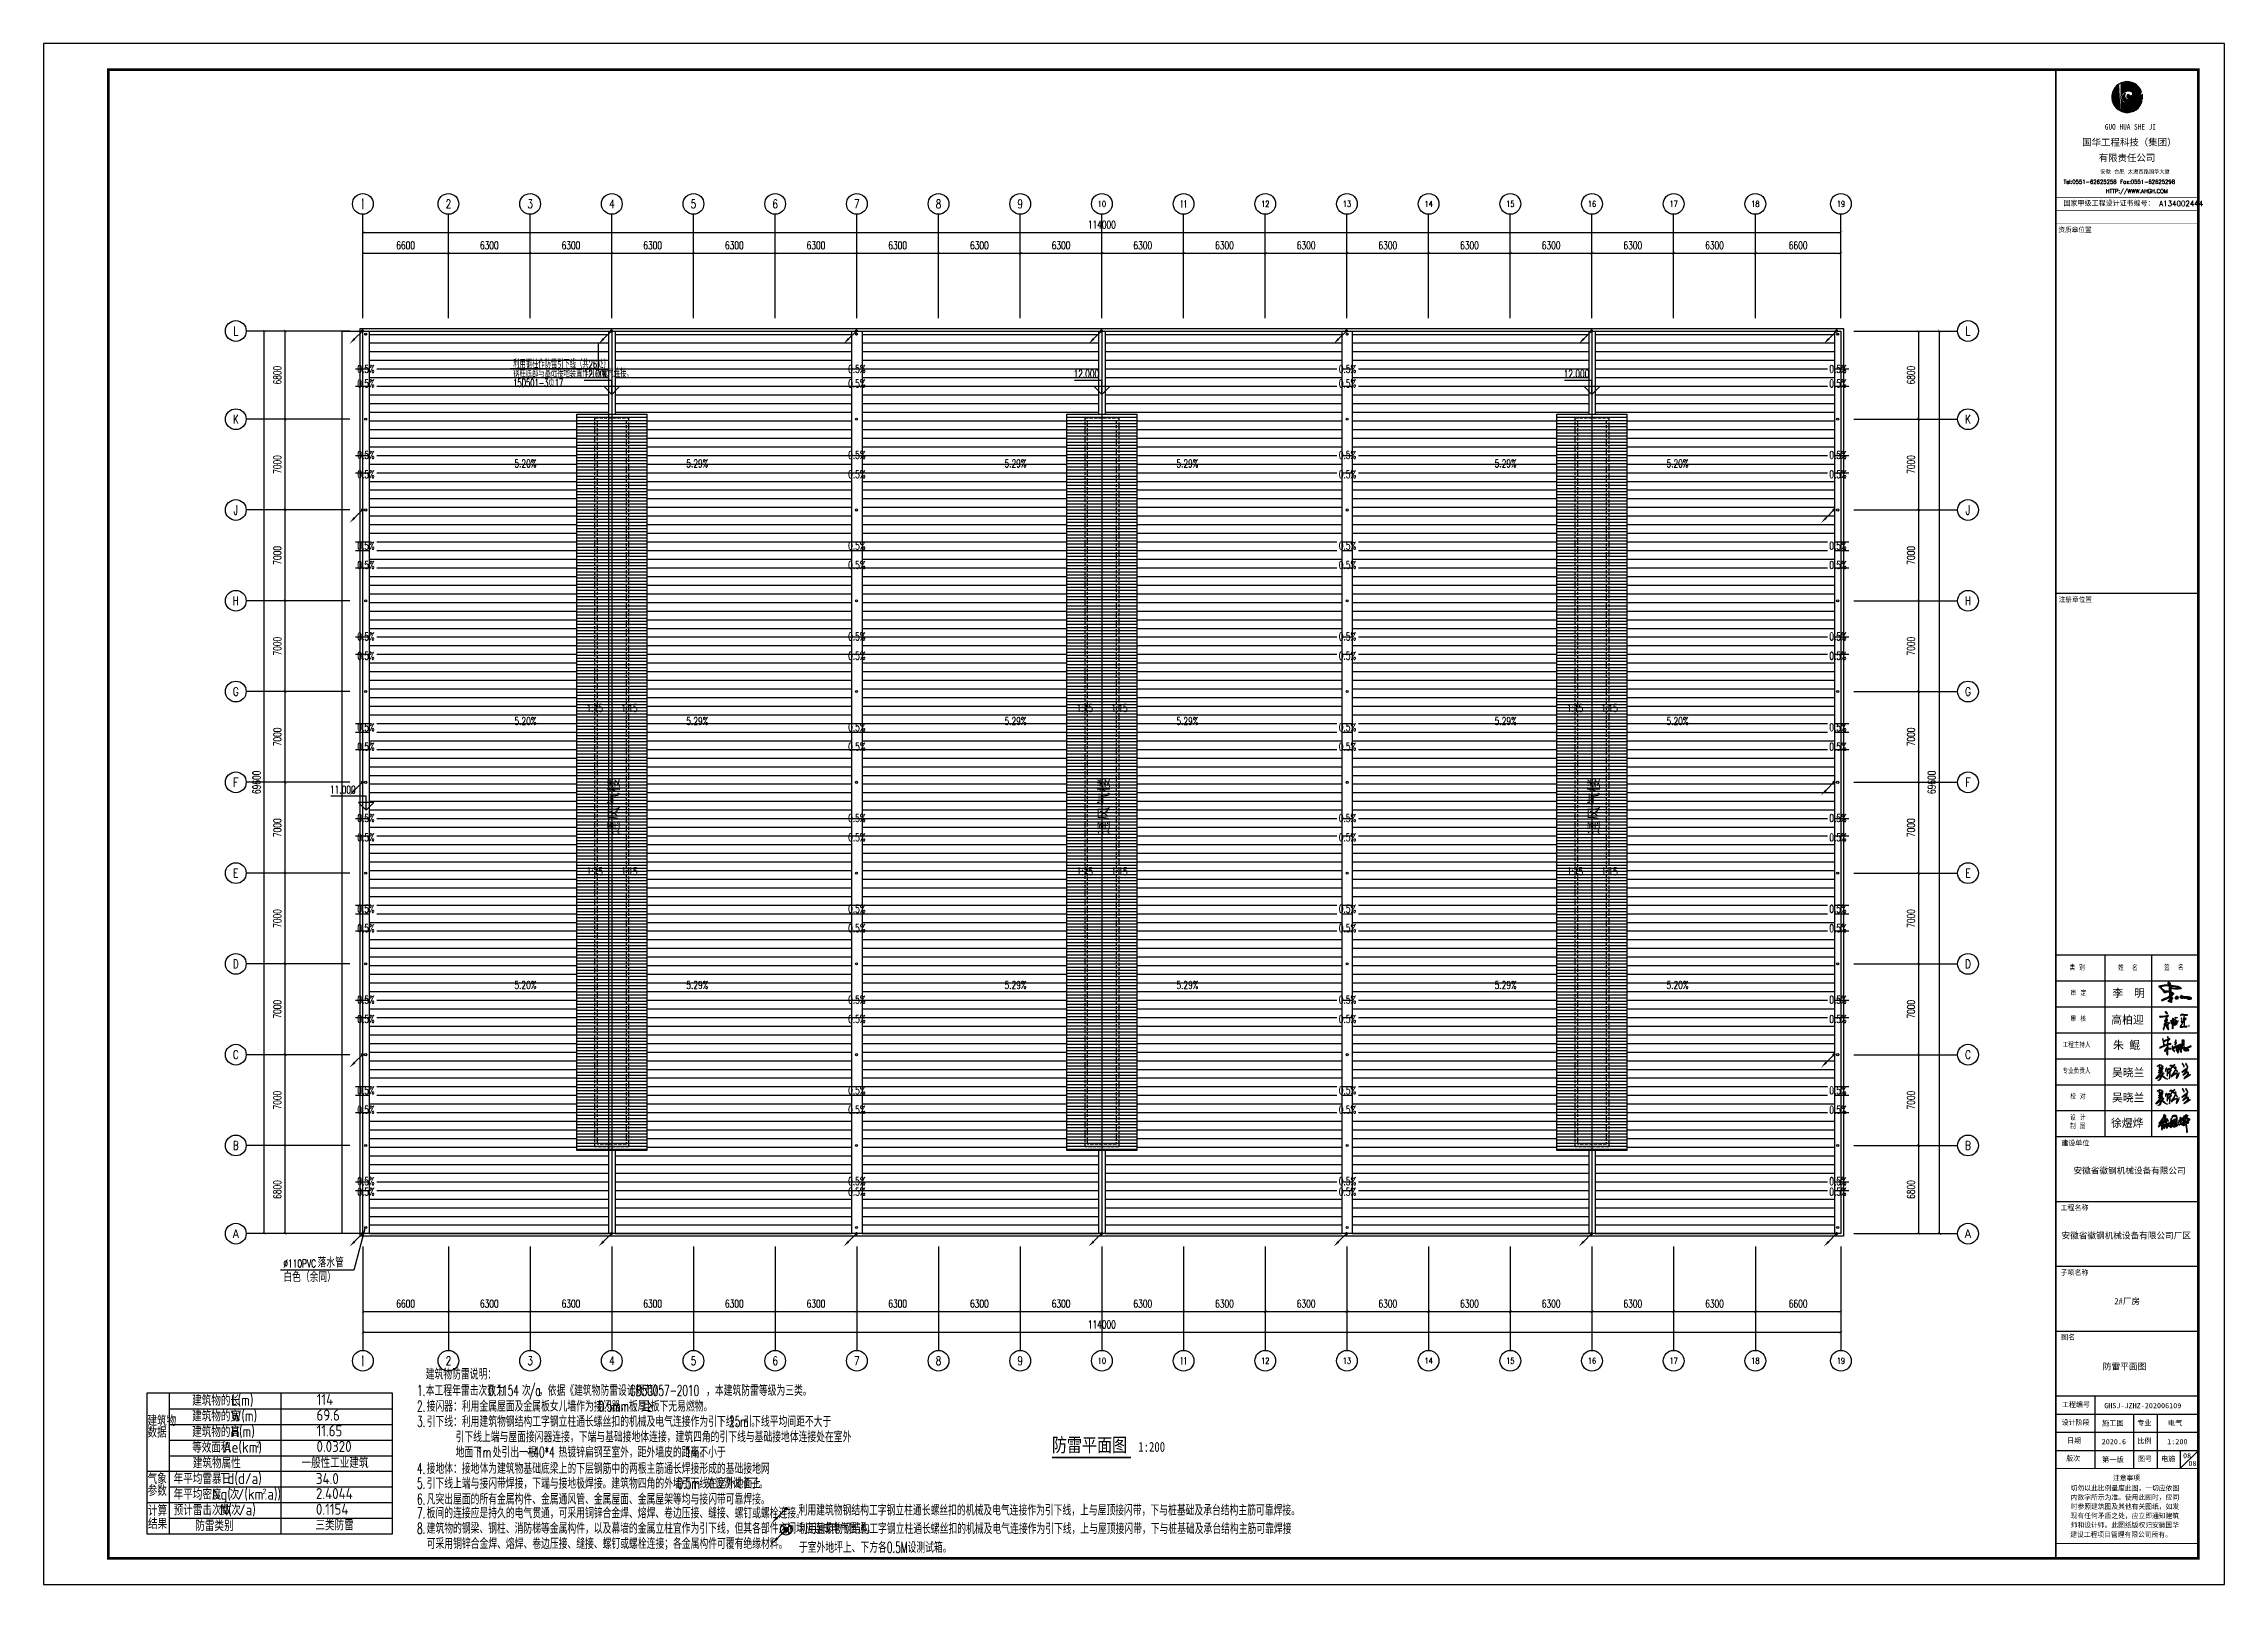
# Model space of a CAD drawing. Extents: x -417156 to 1571408, y 205758 to 1045562.
# Drawn here: x 1403208 to 1571408, y 746428 to 865228 of the extents above; entities that cross this region are included whole.
import ezdxf
from ezdxf.enums import TextEntityAlignment as Align

# ---------------------------------------------------------------- set-up
doc = ezdxf.new("R2010")
doc.units = 0
doc.header["$LTSCALE"] = 1000
doc.header["$MEASUREMENT"] = 0
doc.linetypes.add('DASH', pattern=[0.35, 0.25, -0.1])
doc.layers.get('0').update_dxf_attribs({"linetype": 'CONTINUOUS'})
doc.layers.get('DEFPOINTS').update_dxf_attribs({"linetype": 'CONTINUOUS'})
for name, color, linetype in [('1', 7, 'CONTINUOUS'), ('AXIS', 3, 'CONTINUOUS'), ('AXIS_TEXT', 7, 'CONTINUOUS'), ('DIM_ELEV', 3, 'CONTINUOUS'), ('DIM_IDEN', 3, 'CONTINUOUS'), ('DIM_SYMB', 3, 'CONTINUOUS'), ('DQ', 3, 'CONTINUOUS'), ('LWIRE', 4, 'CONTINUOUS'), ('PP-PM-TK', 7, 'CONTINUOUS'), ('PUB_TEXT', 7, 'CONTINUOUS'), ('PUB_TITLE', 4, 'CONTINUOUS'), ('TEL_SYMB', 3, 'CONTINUOUS'), ('TEL_TEXT', 7, 'CONTINUOUS'), ('WIRE-照明', 1, 'CONTINUOUS'), ('填充', 8, 'CONTINUOUS'), ('我的文字', 153, 'CONTINUOUS'), ('签名', 255, 'CONTINUOUS')]:
    doc.layers.add(name, color=color, linetype=linetype)
doc.styles.add('-黑体', font='simhei.ttf', dxfattribs={"width": 0.8})
doc.styles.add('_TCH_AXIS', font='COMPLEX', dxfattribs={"bigfont": 'GBCBIG'})
doc.styles.add('_TCH_DIM', font='SIMPLEX', dxfattribs={"bigfont": 'GBCBIG'})
doc.styles.add('_TCH_DYN', font='')
doc.styles.add('_TCH_LABEL', font='COMPLEX', dxfattribs={"bigfont": 'GBCBIG'})
doc.styles.add('AUDIT_I_110108221036-0', font='gbenor', dxfattribs={"bigfont": 'gbcbig'})
doc.styles.add('COMPLEX', font='COMPLEX')
doc.styles.add('DIM_FONT', font='SIMPLEX', dxfattribs={"width": 0.7, "bigfont": 'GBCBIG'})
doc.styles.get("Standard").update_dxf_attribs({"font": 'gbenor.shx', "bigfont": 'gbcbig.shx'})
doc.styles.add('STY53', font='COMPLEX', dxfattribs={"width": 0.6, "bigfont": 'HZTXT'})
doc.styles.add('STYLE1', font='simhei.ttf', dxfattribs={"width": 0.8})
doc.styles.add('TQ', font='txt.shx', dxfattribs={"width": 0.8, "bigfont": 'hztxt.shx'})
doc.styles.add('新宋体', font='', dxfattribs={"width": 0.8})
doc.styles.get('_TCH_DYN').set_extended_font_data('SimSun')
doc.styles.get('新宋体').set_extended_font_data('NSimSun')
doc.dimstyles.new('DIMN200', dxfattribs={"dimscale": 2, "dimtxt": 300, "dimasz": 100, "dimexe": 250, "dimexo": 300, "dimgap": 150, "dimtad": 1, "dimdec": 0, "dimzin": 0, "dimtxsty": 'DIM_FONT', "dimblk": 'ARCHTICK', "dimcen": 0.09, "dimclrt": 7, "dimazin": 3, "dimtfac": 1, "dimtdec": 0, "dimtix": 1, "dimtmove": 0, "dimatfit": 3, "dimtolj": 1, "dimtzin": 0})
pattern_1 = [(0, (-1880005.2, -498021.7), (0, 666.75), [])]

msp = doc.modelspace()

# ---------------------------------------------------------------- texts
at = {"layer": 'PUB_TEXT', "color": 2}
for s, height, style, p in [('国华工程科技（集团）', 520, '-黑体', (1560436, 857360)), ('有限责任公司', 520, '-黑体', (1561713, 856166)), ('Tel:0551-62625258 Fax:0551-62625298', 300, 'TQ', (1559004, 854430)), ('安徽', 300, 'TQ', (1561841, 855182)), ('合肥', 300, 'TQ', (1562899, 855182)), ('太湖西路国华大厦', 300, 'TQ', (1563957, 855182)), ('国家甲级工程设计证书编号： A134002444', 400, 'TQ', (1559003, 852697)), ('    HTTP://WWW.AHGH.COM', 300, 'TQ', (1561114, 853708)), ('资质章位置', 380, 'TQ', (1558604, 850655)), ('注册章位置', 380, 'TQ', (1558631, 822142)), ('建设单位', 400, 'TQ', (1558834, 780222)), ('工程名称', 400, 'TQ', (1558767, 775239)), ('子项名称', 400, 'TQ', (1558767, 770238)), ('图名', 400, 'TQ', (1558815, 765252)), ('工程编号', 400, 'TQ', (1558876, 760055)), ('设计阶段', 400, 'TQ', (1558849, 758683)), ('专业', 400, 'TQ', (1564698, 758649)), ('日期', 400, 'TQ', (1559286, 757283)), ('比例', 400, 'TQ', (1564698, 757249)), ('版次', 400, 'TQ', (1559207, 755909)), ('图号', 400, 'TQ', (1564743, 755864)), ('电施', 400, 'TQ', (1566534, 755862)), ('切勿以此比例量度此图，一切应依图', 387.2, 'TQ', (1559555, 753620)), ('注意事项', 387.2, 'TQ', (1562815, 754411)), ('现有任何矛盾之处，应立即通知建筑', 387.2, 'TQ', (1559555, 751492)), ('时参照建筑图及其他有关图纸，如发', 387.2, 'TQ', (1559555, 752202)), ('内数字所示为准。使用此图时，应同', 387.2, 'TQ', (1559555, 752912)), ('建设工程项目管理有限公司所有。', 387.2, 'TQ', (1559519, 750044)), ('师和设计师。此图纸版权归安徽国华', 387.2, 'TQ', (1559555, 750782))]:
    msp.add_text(s, height=height, dxfattribs=dict(at, style=style)).set_placement(p)
at = {"layer": 'PUB_TEXT', "color": 2, "style": 'STYLE1', "width": 0.8}
msp.add_text('GUO HUA SHE JI', height=432, dxfattribs=at).set_placement((1562183, 858594))
at = {"layer": 'PUB_TEXT', "color": 2, "char_height": 400, "width": 3359.66, "attachment_point": 1, "style": 'TQ'}
for s, insert in [('类 别', (1559466, 794174)), ('姓  名', (1563214, 794159)), ('签  名', (1566758, 794175)), ('审 定', (1559553, 792213)), ('审 核', (1559549, 790231)), ('工程主持人', (1558927, 788215)), ('专业负责人', (1558924, 786207)), ('校 对', (1559522, 784239)), ('设 计 \\P制 图', (1559509, 782613))]:
    msp.add_mtext(s, dxfattribs=dict(at, insert=insert))
at = {"layer": 'PUB_TITLE', "color": 255, "style": '-黑体'}
for s, height, p in [('安徽省徽钢机械设备有限公司', 475.2, (1559776, 778095)), ('安徽省徽钢机械设备有限公司厂区', 475.2, (1558848, 773089)), ('2#厂房', 475.2, (1562927, 768024)), ('GHSJ-JZHZ-202006109', 400, (1562142, 760011)), ('施工图', 400, (1561962, 758663)), ('电气', 400, (1567048, 758663)), ('2020.6', 400, (1561947, 757233)), ('1:200', 400, (1567000, 757235)), ('第一版', 400, (1561970, 755849)), ('08', 400, (1568220, 756151)), ('08', 400, (1568634, 755558))]:
    msp.add_text(s, height=height, dxfattribs=at).set_placement(p)
at = {"layer": 'PUB_TITLE', "color": 6, "style": '-黑体'}
msp.add_text('防雷平面图', height=480, dxfattribs=at).set_placement((1562029, 762993))
at = {"layer": 'TEL_TEXT', "color": 1, "style": '新宋体', "width": 0.8}
for s, height, p in [('防雷平面图', 1063.3, (1480977, 756651)), ('1:200', 759.5, (1487640, 756651))]:
    msp.add_text(s, height=height, dxfattribs=at).set_placement(p)
at = {"layer": 'WIRE-照明', "color": 3, "linetype": 'CONTINUOUS', "style": 'STY53', "width": 0.6}
for s, height, p in [('利用钢柱作防雷引下线（共26处）', 598.75, (1439428, 840213)), ('钢柱底部与基础接地装置作可靠电气连接，', 598.75, (1439428, 839497)), ('15D501-3页17', 598.75, (1439428, 838771)), ('建筑物防雷说明：', 837.6, (1432680, 762222)), ('/a', 837.6, (1440655, 760960)), ('2.', 837.6, (1432007, 759748)), ('1.', 837.6, (1432007, 760960)), ('本工程年雷击次数为', 837.6, (1432680, 760960)), ('接闪器：利用金属屋面及金属板女儿墙作为接闪器，板厚≥', 837.57, (1432753, 759748)), ('0.1154', 837.6, (1437501, 760960)), ('次', 838, (1440104, 760960)), ('，依据《建筑物防雷设计规范》', 837.57, (1441408, 760960)), ('0.5mm', 837.6, (1445992, 759748)), ('GB50057-2010', 837.57, (1448428, 760960)), ('，且板下无易燃物。', 837.6, (1448680, 759748)), ('，本建筑防雷等级为三类。', 837.57, (1454305, 760960)), ('3.', 837.6, (1432007, 758566)), ('引下线：利用建筑物钢结构工字钢立柱通长螺丝扣的机械及电气连接作为引下线，引下线平均间距不大于', 837.57, (1432753, 758566)), ('25m', 837.6, (1456073, 758566)), ('。', 838, (1457790, 758566)), ('地面下', 837.6, (1434982, 756203)), ('引下线上端与屋面接闪器连接，下端与基础接地体连接，建筑四角的引下线与基础接地体连接处在室外', 837.57, (1434982, 757385)), ('1m', 837.6, (1436651, 756203)), ('处引出一根', 837.6, (1437846, 756203)), ('-40*4', 837.6, (1440432, 756203)), ('热镀锌扁钢至室外，距外墙皮的距离不小于', 837.57, (1442926, 756203)), ('1m', 837.6, (1452700, 756203)), ('4.', 837.6, (1432007, 754946)), ('接地体：接地体为建筑物基础底梁上的下层钢筋中的两根主筋通长焊接形成的基础接地网', 837.57, (1432753, 754946)), ('。', 838, (1453823, 756203)), ('5.', 837.6, (1432007, 753803)), ('引下线上端与接闪带焊接，下端与接地极焊接。建筑物四角的外墙引下线在室外地面上', 837.57, (1432753, 753803)), ('0.5m', 837.6, (1452097, 753803)), ('处设测试卡子。', 837.6, (1454317, 753803)), ('6.', 837.6, (1432007, 752583)), ('7.', 837.6, (1432007, 751513)), ('板间的连接应是持久的电气贯通，可采用铜锌合金焊、熔焊、卷边压接、缝接、螺钉或螺栓连接。', 837.57, (1432753, 751513)), ('凡突出屋面的所有金属构件、金属通风管、金属屋面、金属屋架等均与接闪带可靠焊接。', 837.57, (1432753, 752583)), ('利用建筑物钢结构工字钢立柱通长螺丝扣的机械及电气连接作为引下线，上与屋顶接闪带，下与桩基础及承台结构主筋可靠焊接。', 837.57, (1461439, 751735)), ('8.', 837.6, (1432007, 750331)), ('建筑物的钢梁、钢柱、消防梯等金属构件，以及幕墙的金属立柱宜作为引下线，但其各部件之间均应连成电气贯通，', 837.57, (1432753, 750331)), ('利用建筑物钢结构工字钢立柱通长螺丝扣的机械及电气连接作为引下线，上与屋顶接闪带，下与桩基础及承台结构主筋可靠焊接', 837.57, (1461463, 750308)), ('可采用铜锌合金焊、熔焊、卷边压接、缝接、螺钉或螺栓连接；各金属构件可覆有绝缘材料。', 837.57, (1432759, 749156)), ('于室外地坪上、下方各0.5M设测试箱。', 837.57, (1461463, 748861))]:
    msp.add_text(s, height=height, dxfattribs=at).set_placement(p)
at = {"layer": 'WIRE-照明', "color": 3, "linetype": 'CONTINUOUS', "style": 'AUDIT_I_110108221036-0'}
for s, height, p in [('建筑物的长', 820.3, (1414667, 760198)), ('L(m)', 850.5, (1417652, 760198)), ('114', 850.5, (1424274, 760260)), ('建筑物', 820.3, (1411219, 758639)), ('数据', 820.3, (1411219, 757742)), ('建筑物的宽', 820.3, (1414667, 758992)), ('建筑物的高', 820.3, (1414667, 757785)), ('W(m)', 850.5, (1417652, 758992)), ('H(m)', 850.5, (1417652, 757785)), ('11.65', 850.5, (1424256, 757847)), ('69.6', 850.5, (1424256, 759053)), ('等效面积', 820.3, (1414667, 756579)), ('Ae(km', 850.5, (1417055, 756579)), ('2', 425, (1419607, 757004)), (')', 850, (1419779, 756579)), ('0.0320', 850.5, (1424256, 756640)), ('建筑物属性', 820.3, (1414717, 755372)), ('一般性工业建筑', 820.3, (1423097, 755394)), ('气象', 820.3, (1411233, 754167)), ('参数', 820.3, (1411233, 753248)), ('年平均雷暴日', 820.3, (1413239, 754165)), ('年平均密度', 820.3, (1413239, 752959)), ('Ng(', 850.5, (1416225, 752959)), ('Td(d/a)', 850.5, (1416822, 754165)), ('次', 820, (1417571, 752959)), ('/(km', 850.5, (1418169, 752959)), ('2', 425, (1420082, 753384)), ('.a))', 850.5, (1420254, 752959)), ('34.0', 850.5, (1424211, 754160)), ('2.4044', 850.5, (1424211, 753005)), ('计算', 820.3, (1411258, 751709)), ('预计雷击次数', 820.3, (1413239, 751752)), ('N(', 850.5, (1416822, 751752)), ('次', 820, (1417672, 751752)), ('/a)', 850.5, (1418270, 751752)), ('0.1154', 850.5, (1424211, 751799)), ('结果', 820.3, (1411258, 750694)), ('防雷类别', 820.3, (1414910, 750546)), ('三类防雷', 820.3, (1424177, 750592))]:
    msp.add_text(s, height=height, dxfattribs=at).set_placement(p)
at = {"layer": '签名', "linetype": 'CONTINUOUS', "style": '-黑体'}
for s, p in [('李  明', (1562772, 791707)), ('高柏迎', (1562690, 789655)), ('朱 鲲', (1562821, 787707)), ('吴晓兰', (1562739, 785591)), ('吴晓兰', (1562739, 783657)), ('徐煜烨', (1562658, 781697))]:
    msp.add_text(s, height=612, dxfattribs=at).set_placement(p)

# ---------------------------------------------------------------- blocks, each defined once
blk = doc.blocks.new('YS')
for centre in [(2120529, 294882), (2120529, 288330), (2120529, 281330), (2120529, 274330), (2120529, 267330), (2120529, 260330), (2120529, 253330), (2120529, 246330), (2120529, 239330), (2120529, 232330), (2120529, 226003)]:
    blk.add_circle(centre, 80)
at = {"layer": 'DIM_SYMB'}
for points in [[(2120562, 292716, 0, 0, 0), (2120562, 293907, 160, 0, 0), (2120562, 294507, 0, 0, 0)], [(2120562, 290576, 0, 0, 0), (2120562, 289304, 160, 0, 0), (2120562, 288704, 0, 0, 0)], [(2120562, 286083, 0, 0, 0), (2120562, 287355, 160, 0, 0), (2120562, 287955, 0, 0, 0)], [(2120562, 283576, 0, 0, 0), (2120562, 282304, 160, 0, 0), (2120562, 281704, 0, 0, 0)], [(2120562, 279083, 0, 0, 0), (2120562, 280355, 160, 0, 0), (2120562, 280955, 0, 0, 0)], [(2120562, 276576, 0, 0, 0), (2120562, 275304, 160, 0, 0), (2120562, 274704, 0, 0, 0)], [(2120562, 272083, 0, 0, 0), (2120562, 273355, 160, 0, 0), (2120562, 273955, 0, 0, 0)], [(2120562, 269576, 0, 0, 0), (2120562, 268304, 160, 0, 0), (2120562, 267704, 0, 0, 0)], [(2120562, 265083, 0, 0, 0), (2120562, 266355, 160, 0, 0), (2120562, 266955, 0, 0, 0)], [(2120562, 262576, 0, 0, 0), (2120562, 261304, 160, 0, 0), (2120562, 260704, 0, 0, 0)], [(2120562, 258083, 0, 0, 0), (2120562, 259355, 160, 0, 0), (2120562, 259955, 0, 0, 0)], [(2120562, 255576, 0, 0, 0), (2120562, 254304, 160, 0, 0), (2120562, 253704, 0, 0, 0)], [(2120562, 251083, 0, 0, 0), (2120562, 252355, 160, 0, 0), (2120562, 252955, 0, 0, 0)], [(2120562, 248576, 0, 0, 0), (2120562, 247304, 160, 0, 0), (2120562, 246704, 0, 0, 0)], [(2120562, 244083, 0, 0, 0), (2120562, 245355, 160, 0, 0), (2120562, 245955, 0, 0, 0)], [(2120562, 241576, 0, 0, 0), (2120562, 240304, 160, 0, 0), (2120562, 239704, 0, 0, 0)], [(2120562, 237083, 0, 0, 0), (2120562, 238355, 160, 0, 0), (2120562, 238955, 0, 0, 0)], [(2120562, 234576, 0, 0, 0), (2120562, 233304, 160, 0, 0), (2120562, 232704, 0, 0, 0)], [(2120562, 230083, 0, 0, 0), (2120562, 231355, 160, 0, 0), (2120562, 231955, 0, 0, 0)], [(2120562, 228250, 0, 0, 0), (2120562, 226978, 160, 0, 0), (2120562, 226378, 0, 0, 0)]]:
    blk.add_lwpolyline(points, format="xyseb", dxfattribs=at)
at = {"layer": 'PUB_TEXT', "style": '_TCH_DIM', "width": 0.705882}
for p in [(2119882, 291911), (2119882, 290786), (2119882, 285278), (2119882, 283786), (2119882, 278278), (2119882, 276786), (2119882, 271278), (2119882, 269786), (2119882, 264278), (2119882, 262786), (2119882, 257278), (2119882, 255786), (2119882, 250278), (2119882, 248786), (2119882, 243278), (2119882, 241786), (2119882, 236278), (2119882, 234786), (2119882, 229278), (2119882, 228460)]:
    blk.add_text('0.5%%%', height=595, dxfattribs=at).set_placement(p)
blk = doc.blocks.new('_AXISO')
blk.add_circle((0, 0), 0.5)
at = {"layer": 'AXIS_TEXT', "style": 'COMPLEX', "width": 1.041667}
blk.add_attdef('A', text='', height=0.56, dxfattribs=at).set_placement((-0.25, -0.28), (0.25, -0.28), align=Align.FIT)
blk = doc.blocks.new('_ARCHTICK')
at = {"color": 0, "linetype": 'BYBLOCK', "const_width": 0.15}
blk.add_lwpolyline([(-0.5, -0.5), (0.5, 0.5)], dxfattribs=at)
blk = doc.blocks.new('*D127')
at = {"layer": 'AXIS', "color": 0}
for p, q in [((238705, -202892), (232205, -202892)), ((232705, -272492), (232705, -202892)), ((238705, -272492), (232205, -272492))]:
    blk.add_line(p, q, dxfattribs=at)
at = {"layer": 'DEFPOINTS', "color": 0}
for p in [(232705, -202892), (239305, -202892), (239305, -272492)]:
    blk.add_point(p, dxfattribs=at)
at = {"layer": 'AXIS', "color": 0, "xscale": 200, "yscale": 200, "zscale": 200}
for p, rotation in [((232705, -202892), 90), ((232705, -272492), 270)]:
    blk.add_blockref('_ARCHTICK', p, dxfattribs=dict(at, rotation=rotation))
at = {"layer": 'AXIS', "color": 7, "insert": (232105, -237692), "char_height": 600, "attachment_point": 5, "rotation": 90, "style": 'DIM_FONT'}
blk.add_mtext('\\A1;69600', dxfattribs=at)
blk = doc.blocks.new('*D128')
at = {"layer": 'AXIS', "color": 0}
for p, q in [((238705, -265692), (233805, -265692)), ((234305, -272492), (234305, -265692)), ((238705, -272492), (233805, -272492))]:
    blk.add_line(p, q, dxfattribs=at)
at = {"layer": 'DEFPOINTS', "color": 0}
for p in [(234305, -265692), (239305, -265692), (239305, -272492)]:
    blk.add_point(p, dxfattribs=at)
at = {"layer": 'AXIS', "color": 0, "xscale": 200, "yscale": 200, "zscale": 200}
for p, rotation in [((234305, -265692), 90), ((234305, -272492), 270)]:
    blk.add_blockref('_ARCHTICK', p, dxfattribs=dict(at, rotation=rotation))
at = {"layer": 'AXIS', "color": 7, "insert": (233705, -269092), "char_height": 600, "attachment_point": 5, "rotation": 90, "style": 'DIM_FONT'}
blk.add_mtext('\\A1;6800', dxfattribs=at)
blk = doc.blocks.new('*D129')
at = {"layer": 'AXIS', "color": 0}
for p, q in [((238705, -258692), (233805, -258692)), ((234305, -265692), (234305, -258692)), ((238705, -265692), (233805, -265692))]:
    blk.add_line(p, q, dxfattribs=at)
at = {"layer": 'DEFPOINTS', "color": 0}
for p in [(234305, -258692), (239305, -258692), (239305, -265692)]:
    blk.add_point(p, dxfattribs=at)
at = {"layer": 'AXIS', "color": 0, "xscale": 200, "yscale": 200, "zscale": 200}
for p, rotation in [((234305, -258692), 90), ((234305, -265692), 270)]:
    blk.add_blockref('_ARCHTICK', p, dxfattribs=dict(at, rotation=rotation))
at = {"layer": 'AXIS', "color": 7, "insert": (233705, -262192), "char_height": 600, "attachment_point": 5, "rotation": 90, "style": 'DIM_FONT'}
blk.add_mtext('\\A1;7000', dxfattribs=at)
blk = doc.blocks.new('*D130')
at = {"layer": 'AXIS', "color": 0}
for p, q in [((238705, -251692), (233805, -251692)), ((234305, -258692), (234305, -251692)), ((238705, -258692), (233805, -258692))]:
    blk.add_line(p, q, dxfattribs=at)
at = {"layer": 'DEFPOINTS', "color": 0}
for p in [(234305, -251692), (239305, -251692), (239305, -258692)]:
    blk.add_point(p, dxfattribs=at)
at = {"layer": 'AXIS', "color": 0, "xscale": 200, "yscale": 200, "zscale": 200}
for p, rotation in [((234305, -251692), 90), ((234305, -258692), 270)]:
    blk.add_blockref('_ARCHTICK', p, dxfattribs=dict(at, rotation=rotation))
at = {"layer": 'AXIS', "color": 7, "insert": (233705, -255192), "char_height": 600, "attachment_point": 5, "rotation": 90, "style": 'DIM_FONT'}
blk.add_mtext('\\A1;7000', dxfattribs=at)
blk = doc.blocks.new('*D131')
at = {"layer": 'AXIS', "color": 0}
for p, q in [((238705, -244692), (233805, -244692)), ((234305, -251692), (234305, -244692)), ((238705, -251692), (233805, -251692))]:
    blk.add_line(p, q, dxfattribs=at)
at = {"layer": 'DEFPOINTS', "color": 0}
for p in [(234305, -244692), (239305, -244692), (239305, -251692)]:
    blk.add_point(p, dxfattribs=at)
at = {"layer": 'AXIS', "color": 0, "xscale": 200, "yscale": 200, "zscale": 200}
for p, rotation in [((234305, -244692), 90), ((234305, -251692), 270)]:
    blk.add_blockref('_ARCHTICK', p, dxfattribs=dict(at, rotation=rotation))
at = {"layer": 'AXIS', "color": 7, "insert": (233705, -248192), "char_height": 600, "attachment_point": 5, "rotation": 90, "style": 'DIM_FONT'}
blk.add_mtext('\\A1;7000', dxfattribs=at)
blk = doc.blocks.new('*D132')
at = {"layer": 'AXIS', "color": 0}
for p, q in [((238705, -237692), (233805, -237692)), ((234305, -244692), (234305, -237692)), ((238705, -244692), (233805, -244692))]:
    blk.add_line(p, q, dxfattribs=at)
at = {"layer": 'DEFPOINTS', "color": 0}
for p in [(234305, -237692), (239305, -237692), (239305, -244692)]:
    blk.add_point(p, dxfattribs=at)
at = {"layer": 'AXIS', "color": 0, "xscale": 200, "yscale": 200, "zscale": 200}
for p, rotation in [((234305, -237692), 90), ((234305, -244692), 270)]:
    blk.add_blockref('_ARCHTICK', p, dxfattribs=dict(at, rotation=rotation))
at = {"layer": 'AXIS', "color": 7, "insert": (233705, -241192), "char_height": 600, "attachment_point": 5, "rotation": 90, "style": 'DIM_FONT'}
blk.add_mtext('\\A1;7000', dxfattribs=at)
blk = doc.blocks.new('*D133')
at = {"layer": 'AXIS', "color": 0}
for p, q in [((238705, -230692), (233805, -230692)), ((234305, -237692), (234305, -230692)), ((238705, -237692), (233805, -237692))]:
    blk.add_line(p, q, dxfattribs=at)
at = {"layer": 'DEFPOINTS', "color": 0}
for p in [(234305, -230692), (239305, -230692), (239305, -237692)]:
    blk.add_point(p, dxfattribs=at)
at = {"layer": 'AXIS', "color": 0, "xscale": 200, "yscale": 200, "zscale": 200}
for p, rotation in [((234305, -230692), 90), ((234305, -237692), 270)]:
    blk.add_blockref('_ARCHTICK', p, dxfattribs=dict(at, rotation=rotation))
at = {"layer": 'AXIS', "color": 7, "insert": (233705, -234192), "char_height": 600, "attachment_point": 5, "rotation": 90, "style": 'DIM_FONT'}
blk.add_mtext('\\A1;7000', dxfattribs=at)
blk = doc.blocks.new('*D134')
at = {"layer": 'AXIS', "color": 0}
for p, q in [((238705, -223692), (233805, -223692)), ((234305, -230692), (234305, -223692)), ((238705, -230692), (233805, -230692))]:
    blk.add_line(p, q, dxfattribs=at)
at = {"layer": 'DEFPOINTS', "color": 0}
for p in [(234305, -223692), (239305, -223692), (239305, -230692)]:
    blk.add_point(p, dxfattribs=at)
at = {"layer": 'AXIS', "color": 0, "xscale": 200, "yscale": 200, "zscale": 200}
for p, rotation in [((234305, -223692), 90), ((234305, -230692), 270)]:
    blk.add_blockref('_ARCHTICK', p, dxfattribs=dict(at, rotation=rotation))
at = {"layer": 'AXIS', "color": 7, "insert": (233705, -227192), "char_height": 600, "attachment_point": 5, "rotation": 90, "style": 'DIM_FONT'}
blk.add_mtext('\\A1;7000', dxfattribs=at)
blk = doc.blocks.new('*D135')
at = {"layer": 'AXIS', "color": 0}
for p, q in [((238705, -216692), (233805, -216692)), ((234305, -223692), (234305, -216692)), ((238705, -223692), (233805, -223692))]:
    blk.add_line(p, q, dxfattribs=at)
at = {"layer": 'DEFPOINTS', "color": 0}
for p in [(234305, -216692), (239305, -216692), (239305, -223692)]:
    blk.add_point(p, dxfattribs=at)
at = {"layer": 'AXIS', "color": 0, "xscale": 200, "yscale": 200, "zscale": 200}
for p, rotation in [((234305, -216692), 90), ((234305, -223692), 270)]:
    blk.add_blockref('_ARCHTICK', p, dxfattribs=dict(at, rotation=rotation))
at = {"layer": 'AXIS', "color": 7, "insert": (233705, -220192), "char_height": 600, "attachment_point": 5, "rotation": 90, "style": 'DIM_FONT'}
blk.add_mtext('\\A1;7000', dxfattribs=at)
blk = doc.blocks.new('*D136')
at = {"layer": 'AXIS', "color": 0}
for p, q in [((238705, -209692), (233805, -209692)), ((234305, -216692), (234305, -209692)), ((238705, -216692), (233805, -216692))]:
    blk.add_line(p, q, dxfattribs=at)
at = {"layer": 'DEFPOINTS', "color": 0}
for p in [(234305, -209692), (239305, -209692), (239305, -216692)]:
    blk.add_point(p, dxfattribs=at)
at = {"layer": 'AXIS', "color": 0, "xscale": 200, "yscale": 200, "zscale": 200}
for p, rotation in [((234305, -209692), 90), ((234305, -216692), 270)]:
    blk.add_blockref('_ARCHTICK', p, dxfattribs=dict(at, rotation=rotation))
at = {"layer": 'AXIS', "color": 7, "insert": (233705, -213192), "char_height": 600, "attachment_point": 5, "rotation": 90, "style": 'DIM_FONT'}
blk.add_mtext('\\A1;7000', dxfattribs=at)
blk = doc.blocks.new('*D137')
at = {"layer": 'AXIS', "color": 0}
for p, q in [((238705, -202892), (233805, -202892)), ((234305, -209692), (234305, -202892)), ((238705, -209692), (233805, -209692))]:
    blk.add_line(p, q, dxfattribs=at)
at = {"layer": 'DEFPOINTS', "color": 0}
for p in [(234305, -202892), (239305, -202892), (239305, -209692)]:
    blk.add_point(p, dxfattribs=at)
at = {"layer": 'AXIS', "color": 0, "xscale": 200, "yscale": 200, "zscale": 200}
for p, rotation in [((234305, -202892), 90), ((234305, -209692), 270)]:
    blk.add_blockref('_ARCHTICK', p, dxfattribs=dict(at, rotation=rotation))
at = {"layer": 'AXIS', "color": 7, "insert": (233705, -206292), "char_height": 600, "attachment_point": 5, "rotation": 90, "style": 'DIM_FONT'}
blk.add_mtext('\\A1;6800', dxfattribs=at)
blk = doc.blocks.new('*D138')
at = {"layer": 'AXIS', "color": 0}
for p, q in [((355905, -202892), (362405, -202892)), ((361905, -272492), (361905, -202892)), ((355905, -272492), (362405, -272492))]:
    blk.add_line(p, q, dxfattribs=at)
at = {"layer": 'DEFPOINTS', "color": 0}
for p in [(355305, -202892), (361905, -202892), (355305, -272492)]:
    blk.add_point(p, dxfattribs=at)
at = {"layer": 'AXIS', "color": 0, "xscale": 200, "yscale": 200, "zscale": 200}
for p, rotation in [((361905, -202892), 90), ((361905, -272492), 270)]:
    blk.add_blockref('_ARCHTICK', p, dxfattribs=dict(at, rotation=rotation))
at = {"layer": 'AXIS', "color": 7, "insert": (361305, -237692), "char_height": 600, "attachment_point": 5, "rotation": 90, "style": 'DIM_FONT'}
blk.add_mtext('\\A1;69600', dxfattribs=at)
blk = doc.blocks.new('*D139')
at = {"layer": 'AXIS', "color": 0}
for p, q in [((355905, -265692), (360805, -265692)), ((360305, -272492), (360305, -265692)), ((355905, -272492), (360805, -272492))]:
    blk.add_line(p, q, dxfattribs=at)
at = {"layer": 'DEFPOINTS', "color": 0}
for p in [(355305, -265692), (360305, -265692), (355305, -272492)]:
    blk.add_point(p, dxfattribs=at)
at = {"layer": 'AXIS', "color": 0, "xscale": 200, "yscale": 200, "zscale": 200}
for p, rotation in [((360305, -265692), 90), ((360305, -272492), 270)]:
    blk.add_blockref('_ARCHTICK', p, dxfattribs=dict(at, rotation=rotation))
at = {"layer": 'AXIS', "color": 7, "insert": (359705, -269092), "char_height": 600, "attachment_point": 5, "rotation": 90, "style": 'DIM_FONT'}
blk.add_mtext('\\A1;6800', dxfattribs=at)
blk = doc.blocks.new('*D140')
at = {"layer": 'AXIS', "color": 0}
for p, q in [((355905, -258692), (360805, -258692)), ((360305, -265692), (360305, -258692)), ((355905, -265692), (360805, -265692))]:
    blk.add_line(p, q, dxfattribs=at)
at = {"layer": 'DEFPOINTS', "color": 0}
for p in [(355305, -258692), (360305, -258692), (355305, -265692)]:
    blk.add_point(p, dxfattribs=at)
at = {"layer": 'AXIS', "color": 0, "xscale": 200, "yscale": 200, "zscale": 200}
for p, rotation in [((360305, -258692), 90), ((360305, -265692), 270)]:
    blk.add_blockref('_ARCHTICK', p, dxfattribs=dict(at, rotation=rotation))
at = {"layer": 'AXIS', "color": 7, "insert": (359705, -262192), "char_height": 600, "attachment_point": 5, "rotation": 90, "style": 'DIM_FONT'}
blk.add_mtext('\\A1;7000', dxfattribs=at)
blk = doc.blocks.new('*D141')
at = {"layer": 'AXIS', "color": 0}
for p, q in [((355905, -251692), (360805, -251692)), ((360305, -258692), (360305, -251692)), ((355905, -258692), (360805, -258692))]:
    blk.add_line(p, q, dxfattribs=at)
at = {"layer": 'DEFPOINTS', "color": 0}
for p in [(355305, -251692), (360305, -251692), (355305, -258692)]:
    blk.add_point(p, dxfattribs=at)
at = {"layer": 'AXIS', "color": 0, "xscale": 200, "yscale": 200, "zscale": 200}
for p, rotation in [((360305, -251692), 90), ((360305, -258692), 270)]:
    blk.add_blockref('_ARCHTICK', p, dxfattribs=dict(at, rotation=rotation))
at = {"layer": 'AXIS', "color": 7, "insert": (359705, -255192), "char_height": 600, "attachment_point": 5, "rotation": 90, "style": 'DIM_FONT'}
blk.add_mtext('\\A1;7000', dxfattribs=at)
blk = doc.blocks.new('*D142')
at = {"layer": 'AXIS', "color": 0}
for p, q in [((355905, -244692), (360805, -244692)), ((360305, -251692), (360305, -244692)), ((355905, -251692), (360805, -251692))]:
    blk.add_line(p, q, dxfattribs=at)
at = {"layer": 'DEFPOINTS', "color": 0}
for p in [(355305, -244692), (360305, -244692), (355305, -251692)]:
    blk.add_point(p, dxfattribs=at)
at = {"layer": 'AXIS', "color": 0, "xscale": 200, "yscale": 200, "zscale": 200}
for p, rotation in [((360305, -244692), 90), ((360305, -251692), 270)]:
    blk.add_blockref('_ARCHTICK', p, dxfattribs=dict(at, rotation=rotation))
at = {"layer": 'AXIS', "color": 7, "insert": (359705, -248192), "char_height": 600, "attachment_point": 5, "rotation": 90, "style": 'DIM_FONT'}
blk.add_mtext('\\A1;7000', dxfattribs=at)
blk = doc.blocks.new('*D143')
at = {"layer": 'AXIS', "color": 0}
for p, q in [((355905, -237692), (360805, -237692)), ((360305, -244692), (360305, -237692)), ((355905, -244692), (360805, -244692))]:
    blk.add_line(p, q, dxfattribs=at)
at = {"layer": 'DEFPOINTS', "color": 0}
for p in [(355305, -237692), (360305, -237692), (355305, -244692)]:
    blk.add_point(p, dxfattribs=at)
at = {"layer": 'AXIS', "color": 0, "xscale": 200, "yscale": 200, "zscale": 200}
for p, rotation in [((360305, -237692), 90), ((360305, -244692), 270)]:
    blk.add_blockref('_ARCHTICK', p, dxfattribs=dict(at, rotation=rotation))
at = {"layer": 'AXIS', "color": 7, "insert": (359705, -241192), "char_height": 600, "attachment_point": 5, "rotation": 90, "style": 'DIM_FONT'}
blk.add_mtext('\\A1;7000', dxfattribs=at)
blk = doc.blocks.new('*D144')
at = {"layer": 'AXIS', "color": 0}
for p, q in [((355905, -230692), (360805, -230692)), ((360305, -237692), (360305, -230692)), ((355905, -237692), (360805, -237692))]:
    blk.add_line(p, q, dxfattribs=at)
at = {"layer": 'DEFPOINTS', "color": 0}
for p in [(355305, -230692), (360305, -230692), (355305, -237692)]:
    blk.add_point(p, dxfattribs=at)
at = {"layer": 'AXIS', "color": 0, "xscale": 200, "yscale": 200, "zscale": 200}
for p, rotation in [((360305, -230692), 90), ((360305, -237692), 270)]:
    blk.add_blockref('_ARCHTICK', p, dxfattribs=dict(at, rotation=rotation))
at = {"layer": 'AXIS', "color": 7, "insert": (359705, -234192), "char_height": 600, "attachment_point": 5, "rotation": 90, "style": 'DIM_FONT'}
blk.add_mtext('\\A1;7000', dxfattribs=at)
blk = doc.blocks.new('*D145')
at = {"layer": 'AXIS', "color": 0}
for p, q in [((355905, -223692), (360805, -223692)), ((360305, -230692), (360305, -223692)), ((355905, -230692), (360805, -230692))]:
    blk.add_line(p, q, dxfattribs=at)
at = {"layer": 'DEFPOINTS', "color": 0}
for p in [(355305, -223692), (360305, -223692), (355305, -230692)]:
    blk.add_point(p, dxfattribs=at)
at = {"layer": 'AXIS', "color": 0, "xscale": 200, "yscale": 200, "zscale": 200}
for p, rotation in [((360305, -223692), 90), ((360305, -230692), 270)]:
    blk.add_blockref('_ARCHTICK', p, dxfattribs=dict(at, rotation=rotation))
at = {"layer": 'AXIS', "color": 7, "insert": (359705, -227192), "char_height": 600, "attachment_point": 5, "rotation": 90, "style": 'DIM_FONT'}
blk.add_mtext('\\A1;7000', dxfattribs=at)
blk = doc.blocks.new('*D146')
at = {"layer": 'AXIS', "color": 0}
for p, q in [((355905, -216692), (360805, -216692)), ((360305, -223692), (360305, -216692)), ((355905, -223692), (360805, -223692))]:
    blk.add_line(p, q, dxfattribs=at)
at = {"layer": 'DEFPOINTS', "color": 0}
for p in [(355305, -216692), (360305, -216692), (355305, -223692)]:
    blk.add_point(p, dxfattribs=at)
at = {"layer": 'AXIS', "color": 0, "xscale": 200, "yscale": 200, "zscale": 200}
for p, rotation in [((360305, -216692), 90), ((360305, -223692), 270)]:
    blk.add_blockref('_ARCHTICK', p, dxfattribs=dict(at, rotation=rotation))
at = {"layer": 'AXIS', "color": 7, "insert": (359705, -220192), "char_height": 600, "attachment_point": 5, "rotation": 90, "style": 'DIM_FONT'}
blk.add_mtext('\\A1;7000', dxfattribs=at)
blk = doc.blocks.new('*D147')
at = {"layer": 'AXIS', "color": 0}
for p, q in [((355905, -209692), (360805, -209692)), ((360305, -216692), (360305, -209692)), ((355905, -216692), (360805, -216692))]:
    blk.add_line(p, q, dxfattribs=at)
at = {"layer": 'DEFPOINTS', "color": 0}
for p in [(355305, -209692), (360305, -209692), (355305, -216692)]:
    blk.add_point(p, dxfattribs=at)
at = {"layer": 'AXIS', "color": 0, "xscale": 200, "yscale": 200, "zscale": 200}
for p, rotation in [((360305, -209692), 90), ((360305, -216692), 270)]:
    blk.add_blockref('_ARCHTICK', p, dxfattribs=dict(at, rotation=rotation))
at = {"layer": 'AXIS', "color": 7, "insert": (359705, -213192), "char_height": 600, "attachment_point": 5, "rotation": 90, "style": 'DIM_FONT'}
blk.add_mtext('\\A1;7000', dxfattribs=at)
blk = doc.blocks.new('*D148')
at = {"layer": 'AXIS', "color": 0}
for p, q in [((355905, -202892), (360805, -202892)), ((360305, -209692), (360305, -202892)), ((355905, -209692), (360805, -209692))]:
    blk.add_line(p, q, dxfattribs=at)
at = {"layer": 'DEFPOINTS', "color": 0}
for p in [(355305, -202892), (360305, -202892), (355305, -209692)]:
    blk.add_point(p, dxfattribs=at)
at = {"layer": 'AXIS', "color": 0, "xscale": 200, "yscale": 200, "zscale": 200}
for p, rotation in [((360305, -202892), 90), ((360305, -209692), 270)]:
    blk.add_blockref('_ARCHTICK', p, dxfattribs=dict(at, rotation=rotation))
at = {"layer": 'AXIS', "color": 7, "insert": (359705, -206292), "char_height": 600, "attachment_point": 5, "rotation": 90, "style": 'DIM_FONT'}
blk.add_mtext('\\A1;6800', dxfattribs=at)
blk = doc.blocks.new('*D149')
at = {"layer": 'AXIS', "color": 0}
for p, q in [((240305, -274092), (240305, -280592)), ((354305, -274092), (354305, -280592)), ((240305, -280092), (354305, -280092))]:
    blk.add_line(p, q, dxfattribs=at)
at = {"layer": 'DEFPOINTS', "color": 0}
for p in [(240305, -273492), (354305, -273492), (354305, -280092)]:
    blk.add_point(p, dxfattribs=at)
at = {"layer": 'AXIS', "color": 0, "xscale": 200, "yscale": 200, "zscale": 200, "rotation": 180}
blk.add_blockref('_ARCHTICK', (240305, -280092), dxfattribs=at)
at = {"layer": 'AXIS', "color": 0, "xscale": 200, "yscale": 200, "zscale": 200}
blk.add_blockref('_ARCHTICK', (354305, -280092), dxfattribs=at)
at = {"layer": 'AXIS', "color": 7, "insert": (297305, -279492), "char_height": 600, "attachment_point": 5, "style": 'DIM_FONT'}
blk.add_mtext('\\A1;114000', dxfattribs=at)
blk = doc.blocks.new('*D150')
at = {"layer": 'AXIS', "color": 0}
for p, q in [((240305, -274092), (240305, -278992)), ((246905, -274092), (246905, -278992)), ((240305, -278492), (246905, -278492))]:
    blk.add_line(p, q, dxfattribs=at)
at = {"layer": 'DEFPOINTS', "color": 0}
for p in [(240305, -273492), (246905, -273492), (246905, -278492)]:
    blk.add_point(p, dxfattribs=at)
at = {"layer": 'AXIS', "color": 0, "xscale": 200, "yscale": 200, "zscale": 200, "rotation": 180}
blk.add_blockref('_ARCHTICK', (240305, -278492), dxfattribs=at)
at = {"layer": 'AXIS', "color": 0, "xscale": 200, "yscale": 200, "zscale": 200}
blk.add_blockref('_ARCHTICK', (246905, -278492), dxfattribs=at)
at = {"layer": 'AXIS', "color": 7, "insert": (243605, -277892), "char_height": 600, "attachment_point": 5, "style": 'DIM_FONT'}
blk.add_mtext('\\A1;6600', dxfattribs=at)
blk = doc.blocks.new('*D151')
at = {"layer": 'AXIS', "color": 0}
for p, q in [((246905, -274092), (246905, -278992)), ((253205, -274092), (253205, -278992)), ((246905, -278492), (253205, -278492))]:
    blk.add_line(p, q, dxfattribs=at)
at = {"layer": 'DEFPOINTS', "color": 0}
for p in [(246905, -273492), (253205, -273492), (253205, -278492)]:
    blk.add_point(p, dxfattribs=at)
at = {"layer": 'AXIS', "color": 0, "xscale": 200, "yscale": 200, "zscale": 200, "rotation": 180}
blk.add_blockref('_ARCHTICK', (246905, -278492), dxfattribs=at)
at = {"layer": 'AXIS', "color": 0, "xscale": 200, "yscale": 200, "zscale": 200}
blk.add_blockref('_ARCHTICK', (253205, -278492), dxfattribs=at)
at = {"layer": 'AXIS', "color": 7, "insert": (250055, -277892), "char_height": 600, "attachment_point": 5, "style": 'DIM_FONT'}
blk.add_mtext('\\A1;6300', dxfattribs=at)
blk = doc.blocks.new('*D152')
at = {"layer": 'AXIS', "color": 0}
for p, q in [((253205, -274092), (253205, -278992)), ((259505, -274092), (259505, -278992)), ((253205, -278492), (259505, -278492))]:
    blk.add_line(p, q, dxfattribs=at)
at = {"layer": 'DEFPOINTS', "color": 0}
for p in [(253205, -273492), (259505, -273492), (259505, -278492)]:
    blk.add_point(p, dxfattribs=at)
at = {"layer": 'AXIS', "color": 0, "xscale": 200, "yscale": 200, "zscale": 200, "rotation": 180}
blk.add_blockref('_ARCHTICK', (253205, -278492), dxfattribs=at)
at = {"layer": 'AXIS', "color": 0, "xscale": 200, "yscale": 200, "zscale": 200}
blk.add_blockref('_ARCHTICK', (259505, -278492), dxfattribs=at)
at = {"layer": 'AXIS', "color": 7, "insert": (256355, -277892), "char_height": 600, "attachment_point": 5, "style": 'DIM_FONT'}
blk.add_mtext('\\A1;6300', dxfattribs=at)
blk = doc.blocks.new('*D153')
at = {"layer": 'AXIS', "color": 0}
for p, q in [((259505, -274092), (259505, -278992)), ((265805, -274092), (265805, -278992)), ((259505, -278492), (265805, -278492))]:
    blk.add_line(p, q, dxfattribs=at)
at = {"layer": 'DEFPOINTS', "color": 0}
for p in [(259505, -273492), (265805, -273492), (265805, -278492)]:
    blk.add_point(p, dxfattribs=at)
at = {"layer": 'AXIS', "color": 0, "xscale": 200, "yscale": 200, "zscale": 200, "rotation": 180}
blk.add_blockref('_ARCHTICK', (259505, -278492), dxfattribs=at)
at = {"layer": 'AXIS', "color": 0, "xscale": 200, "yscale": 200, "zscale": 200}
blk.add_blockref('_ARCHTICK', (265805, -278492), dxfattribs=at)
at = {"layer": 'AXIS', "color": 7, "insert": (262655, -277892), "char_height": 600, "attachment_point": 5, "style": 'DIM_FONT'}
blk.add_mtext('\\A1;6300', dxfattribs=at)
blk = doc.blocks.new('*D154')
at = {"layer": 'AXIS', "color": 0}
for p, q in [((265805, -274092), (265805, -278992)), ((272105, -274092), (272105, -278992)), ((265805, -278492), (272105, -278492))]:
    blk.add_line(p, q, dxfattribs=at)
at = {"layer": 'DEFPOINTS', "color": 0}
for p in [(265805, -273492), (272105, -273492), (272105, -278492)]:
    blk.add_point(p, dxfattribs=at)
at = {"layer": 'AXIS', "color": 0, "xscale": 200, "yscale": 200, "zscale": 200, "rotation": 180}
blk.add_blockref('_ARCHTICK', (265805, -278492), dxfattribs=at)
at = {"layer": 'AXIS', "color": 0, "xscale": 200, "yscale": 200, "zscale": 200}
blk.add_blockref('_ARCHTICK', (272105, -278492), dxfattribs=at)
at = {"layer": 'AXIS', "color": 7, "insert": (268955, -277892), "char_height": 600, "attachment_point": 5, "style": 'DIM_FONT'}
blk.add_mtext('\\A1;6300', dxfattribs=at)
blk = doc.blocks.new('*D155')
at = {"layer": 'AXIS', "color": 0}
for p, q in [((272105, -274092), (272105, -278992)), ((278405, -274092), (278405, -278992)), ((272105, -278492), (278405, -278492))]:
    blk.add_line(p, q, dxfattribs=at)
at = {"layer": 'DEFPOINTS', "color": 0}
for p in [(272105, -273492), (278405, -273492), (278405, -278492)]:
    blk.add_point(p, dxfattribs=at)
at = {"layer": 'AXIS', "color": 0, "xscale": 200, "yscale": 200, "zscale": 200, "rotation": 180}
blk.add_blockref('_ARCHTICK', (272105, -278492), dxfattribs=at)
at = {"layer": 'AXIS', "color": 0, "xscale": 200, "yscale": 200, "zscale": 200}
blk.add_blockref('_ARCHTICK', (278405, -278492), dxfattribs=at)
at = {"layer": 'AXIS', "color": 7, "insert": (275255, -277892), "char_height": 600, "attachment_point": 5, "style": 'DIM_FONT'}
blk.add_mtext('\\A1;6300', dxfattribs=at)
blk = doc.blocks.new('*D156')
at = {"layer": 'AXIS', "color": 0}
for p, q in [((278405, -274092), (278405, -278992)), ((284705, -274092), (284705, -278992)), ((278405, -278492), (284705, -278492))]:
    blk.add_line(p, q, dxfattribs=at)
at = {"layer": 'DEFPOINTS', "color": 0}
for p in [(278405, -273492), (284705, -273492), (284705, -278492)]:
    blk.add_point(p, dxfattribs=at)
at = {"layer": 'AXIS', "color": 0, "xscale": 200, "yscale": 200, "zscale": 200, "rotation": 180}
blk.add_blockref('_ARCHTICK', (278405, -278492), dxfattribs=at)
at = {"layer": 'AXIS', "color": 0, "xscale": 200, "yscale": 200, "zscale": 200}
blk.add_blockref('_ARCHTICK', (284705, -278492), dxfattribs=at)
at = {"layer": 'AXIS', "color": 7, "insert": (281555, -277892), "char_height": 600, "attachment_point": 5, "style": 'DIM_FONT'}
blk.add_mtext('\\A1;6300', dxfattribs=at)
blk = doc.blocks.new('*D157')
at = {"layer": 'AXIS', "color": 0}
for p, q in [((284705, -274092), (284705, -278992)), ((291005, -274092), (291005, -278992)), ((284705, -278492), (291005, -278492))]:
    blk.add_line(p, q, dxfattribs=at)
at = {"layer": 'DEFPOINTS', "color": 0}
for p in [(284705, -273492), (291005, -273492), (291005, -278492)]:
    blk.add_point(p, dxfattribs=at)
at = {"layer": 'AXIS', "color": 0, "xscale": 200, "yscale": 200, "zscale": 200, "rotation": 180}
blk.add_blockref('_ARCHTICK', (284705, -278492), dxfattribs=at)
at = {"layer": 'AXIS', "color": 0, "xscale": 200, "yscale": 200, "zscale": 200}
blk.add_blockref('_ARCHTICK', (291005, -278492), dxfattribs=at)
at = {"layer": 'AXIS', "color": 7, "insert": (287855, -277892), "char_height": 600, "attachment_point": 5, "style": 'DIM_FONT'}
blk.add_mtext('\\A1;6300', dxfattribs=at)
blk = doc.blocks.new('*D158')
at = {"layer": 'AXIS', "color": 0}
for p, q in [((291005, -274092), (291005, -278992)), ((297305, -274092), (297305, -278992)), ((291005, -278492), (297305, -278492))]:
    blk.add_line(p, q, dxfattribs=at)
at = {"layer": 'DEFPOINTS', "color": 0}
for p in [(291005, -273492), (297305, -273492), (297305, -278492)]:
    blk.add_point(p, dxfattribs=at)
at = {"layer": 'AXIS', "color": 0, "xscale": 200, "yscale": 200, "zscale": 200, "rotation": 180}
blk.add_blockref('_ARCHTICK', (291005, -278492), dxfattribs=at)
at = {"layer": 'AXIS', "color": 0, "xscale": 200, "yscale": 200, "zscale": 200}
blk.add_blockref('_ARCHTICK', (297305, -278492), dxfattribs=at)
at = {"layer": 'AXIS', "color": 7, "insert": (294155, -277892), "char_height": 600, "attachment_point": 5, "style": 'DIM_FONT'}
blk.add_mtext('\\A1;6300', dxfattribs=at)
blk = doc.blocks.new('*D159')
at = {"layer": 'AXIS', "color": 0}
for p, q in [((297305, -274092), (297305, -278992)), ((303605, -274092), (303605, -278992)), ((297305, -278492), (303605, -278492))]:
    blk.add_line(p, q, dxfattribs=at)
at = {"layer": 'DEFPOINTS', "color": 0}
for p in [(297305, -273492), (303605, -273492), (303605, -278492)]:
    blk.add_point(p, dxfattribs=at)
at = {"layer": 'AXIS', "color": 0, "xscale": 200, "yscale": 200, "zscale": 200, "rotation": 180}
blk.add_blockref('_ARCHTICK', (297305, -278492), dxfattribs=at)
at = {"layer": 'AXIS', "color": 0, "xscale": 200, "yscale": 200, "zscale": 200}
blk.add_blockref('_ARCHTICK', (303605, -278492), dxfattribs=at)
at = {"layer": 'AXIS', "color": 7, "insert": (300455, -277892), "char_height": 600, "attachment_point": 5, "style": 'DIM_FONT'}
blk.add_mtext('\\A1;6300', dxfattribs=at)
blk = doc.blocks.new('*D160')
at = {"layer": 'AXIS', "color": 0}
for p, q in [((303605, -274092), (303605, -278992)), ((309905, -274092), (309905, -278992)), ((303605, -278492), (309905, -278492))]:
    blk.add_line(p, q, dxfattribs=at)
at = {"layer": 'DEFPOINTS', "color": 0}
for p in [(303605, -273492), (309905, -273492), (309905, -278492)]:
    blk.add_point(p, dxfattribs=at)
at = {"layer": 'AXIS', "color": 0, "xscale": 200, "yscale": 200, "zscale": 200, "rotation": 180}
blk.add_blockref('_ARCHTICK', (303605, -278492), dxfattribs=at)
at = {"layer": 'AXIS', "color": 0, "xscale": 200, "yscale": 200, "zscale": 200}
blk.add_blockref('_ARCHTICK', (309905, -278492), dxfattribs=at)
at = {"layer": 'AXIS', "color": 7, "insert": (306755, -277892), "char_height": 600, "attachment_point": 5, "style": 'DIM_FONT'}
blk.add_mtext('\\A1;6300', dxfattribs=at)
blk = doc.blocks.new('*D161')
at = {"layer": 'AXIS', "color": 0}
for p, q in [((309905, -274092), (309905, -278992)), ((316205, -274092), (316205, -278992)), ((309905, -278492), (316205, -278492))]:
    blk.add_line(p, q, dxfattribs=at)
at = {"layer": 'DEFPOINTS', "color": 0}
for p in [(309905, -273492), (316205, -273492), (316205, -278492)]:
    blk.add_point(p, dxfattribs=at)
at = {"layer": 'AXIS', "color": 0, "xscale": 200, "yscale": 200, "zscale": 200, "rotation": 180}
blk.add_blockref('_ARCHTICK', (309905, -278492), dxfattribs=at)
at = {"layer": 'AXIS', "color": 0, "xscale": 200, "yscale": 200, "zscale": 200}
blk.add_blockref('_ARCHTICK', (316205, -278492), dxfattribs=at)
at = {"layer": 'AXIS', "color": 7, "insert": (313055, -277892), "char_height": 600, "attachment_point": 5, "style": 'DIM_FONT'}
blk.add_mtext('\\A1;6300', dxfattribs=at)
blk = doc.blocks.new('*D162')
at = {"layer": 'AXIS', "color": 0}
for p, q in [((316205, -274092), (316205, -278992)), ((322505, -274092), (322505, -278992)), ((316205, -278492), (322505, -278492))]:
    blk.add_line(p, q, dxfattribs=at)
at = {"layer": 'DEFPOINTS', "color": 0}
for p in [(316205, -273492), (322505, -273492), (322505, -278492)]:
    blk.add_point(p, dxfattribs=at)
at = {"layer": 'AXIS', "color": 0, "xscale": 200, "yscale": 200, "zscale": 200, "rotation": 180}
blk.add_blockref('_ARCHTICK', (316205, -278492), dxfattribs=at)
at = {"layer": 'AXIS', "color": 0, "xscale": 200, "yscale": 200, "zscale": 200}
blk.add_blockref('_ARCHTICK', (322505, -278492), dxfattribs=at)
at = {"layer": 'AXIS', "color": 7, "insert": (319355, -277892), "char_height": 600, "attachment_point": 5, "style": 'DIM_FONT'}
blk.add_mtext('\\A1;6300', dxfattribs=at)
blk = doc.blocks.new('*D163')
at = {"layer": 'AXIS', "color": 0}
for p, q in [((322505, -274092), (322505, -278992)), ((328805, -274092), (328805, -278992)), ((322505, -278492), (328805, -278492))]:
    blk.add_line(p, q, dxfattribs=at)
at = {"layer": 'DEFPOINTS', "color": 0}
for p in [(322505, -273492), (328805, -273492), (328805, -278492)]:
    blk.add_point(p, dxfattribs=at)
at = {"layer": 'AXIS', "color": 0, "xscale": 200, "yscale": 200, "zscale": 200, "rotation": 180}
blk.add_blockref('_ARCHTICK', (322505, -278492), dxfattribs=at)
at = {"layer": 'AXIS', "color": 0, "xscale": 200, "yscale": 200, "zscale": 200}
blk.add_blockref('_ARCHTICK', (328805, -278492), dxfattribs=at)
at = {"layer": 'AXIS', "color": 7, "insert": (325655, -277892), "char_height": 600, "attachment_point": 5, "style": 'DIM_FONT'}
blk.add_mtext('\\A1;6300', dxfattribs=at)
blk = doc.blocks.new('*D164')
at = {"layer": 'AXIS', "color": 0}
for p, q in [((328805, -274092), (328805, -278992)), ((335105, -274092), (335105, -278992)), ((328805, -278492), (335105, -278492))]:
    blk.add_line(p, q, dxfattribs=at)
at = {"layer": 'DEFPOINTS', "color": 0}
for p in [(328805, -273492), (335105, -273492), (335105, -278492)]:
    blk.add_point(p, dxfattribs=at)
at = {"layer": 'AXIS', "color": 0, "xscale": 200, "yscale": 200, "zscale": 200, "rotation": 180}
blk.add_blockref('_ARCHTICK', (328805, -278492), dxfattribs=at)
at = {"layer": 'AXIS', "color": 0, "xscale": 200, "yscale": 200, "zscale": 200}
blk.add_blockref('_ARCHTICK', (335105, -278492), dxfattribs=at)
at = {"layer": 'AXIS', "color": 7, "insert": (331955, -277892), "char_height": 600, "attachment_point": 5, "style": 'DIM_FONT'}
blk.add_mtext('\\A1;6300', dxfattribs=at)
blk = doc.blocks.new('*D165')
at = {"layer": 'AXIS', "color": 0}
for p, q in [((335105, -274092), (335105, -278992)), ((341405, -274092), (341405, -278992)), ((335105, -278492), (341405, -278492))]:
    blk.add_line(p, q, dxfattribs=at)
at = {"layer": 'DEFPOINTS', "color": 0}
for p in [(335105, -273492), (341405, -273492), (341405, -278492)]:
    blk.add_point(p, dxfattribs=at)
at = {"layer": 'AXIS', "color": 0, "xscale": 200, "yscale": 200, "zscale": 200, "rotation": 180}
blk.add_blockref('_ARCHTICK', (335105, -278492), dxfattribs=at)
at = {"layer": 'AXIS', "color": 0, "xscale": 200, "yscale": 200, "zscale": 200}
blk.add_blockref('_ARCHTICK', (341405, -278492), dxfattribs=at)
at = {"layer": 'AXIS', "color": 7, "insert": (338255, -277892), "char_height": 600, "attachment_point": 5, "style": 'DIM_FONT'}
blk.add_mtext('\\A1;6300', dxfattribs=at)
blk = doc.blocks.new('*D166')
at = {"layer": 'AXIS', "color": 0}
for p, q in [((341405, -274092), (341405, -278992)), ((347705, -274092), (347705, -278992)), ((341405, -278492), (347705, -278492))]:
    blk.add_line(p, q, dxfattribs=at)
at = {"layer": 'DEFPOINTS', "color": 0}
for p in [(341405, -273492), (347705, -273492), (347705, -278492)]:
    blk.add_point(p, dxfattribs=at)
at = {"layer": 'AXIS', "color": 0, "xscale": 200, "yscale": 200, "zscale": 200, "rotation": 180}
blk.add_blockref('_ARCHTICK', (341405, -278492), dxfattribs=at)
at = {"layer": 'AXIS', "color": 0, "xscale": 200, "yscale": 200, "zscale": 200}
blk.add_blockref('_ARCHTICK', (347705, -278492), dxfattribs=at)
at = {"layer": 'AXIS', "color": 7, "insert": (344555, -277892), "char_height": 600, "attachment_point": 5, "style": 'DIM_FONT'}
blk.add_mtext('\\A1;6300', dxfattribs=at)
blk = doc.blocks.new('*D167')
at = {"layer": 'AXIS', "color": 0}
for p, q in [((347705, -274092), (347705, -278992)), ((354305, -274092), (354305, -278992)), ((347705, -278492), (354305, -278492))]:
    blk.add_line(p, q, dxfattribs=at)
at = {"layer": 'DEFPOINTS', "color": 0}
for p in [(347705, -273492), (354305, -273492), (354305, -278492)]:
    blk.add_point(p, dxfattribs=at)
at = {"layer": 'AXIS', "color": 0, "xscale": 200, "yscale": 200, "zscale": 200, "rotation": 180}
blk.add_blockref('_ARCHTICK', (347705, -278492), dxfattribs=at)
at = {"layer": 'AXIS', "color": 0, "xscale": 200, "yscale": 200, "zscale": 200}
blk.add_blockref('_ARCHTICK', (354305, -278492), dxfattribs=at)
at = {"layer": 'AXIS', "color": 7, "insert": (351005, -277892), "char_height": 600, "attachment_point": 5, "style": 'DIM_FONT'}
blk.add_mtext('\\A1;6600', dxfattribs=at)
blk = doc.blocks.new('*D168')
at = {"layer": 'AXIS', "color": 0}
for p, q in [((240305, -201292), (240305, -194792)), ((354305, -201292), (354305, -194792)), ((240305, -195292), (354305, -195292))]:
    blk.add_line(p, q, dxfattribs=at)
at = {"layer": 'DEFPOINTS', "color": 0}
for p in [(354305, -195292), (240305, -201892), (354305, -201892)]:
    blk.add_point(p, dxfattribs=at)
at = {"layer": 'AXIS', "color": 0, "xscale": 200, "yscale": 200, "zscale": 200, "rotation": 180}
blk.add_blockref('_ARCHTICK', (240305, -195292), dxfattribs=at)
at = {"layer": 'AXIS', "color": 0, "xscale": 200, "yscale": 200, "zscale": 200}
blk.add_blockref('_ARCHTICK', (354305, -195292), dxfattribs=at)
at = {"layer": 'AXIS', "color": 7, "insert": (297305, -194692), "char_height": 600, "attachment_point": 5, "style": 'DIM_FONT'}
blk.add_mtext('\\A1;114000', dxfattribs=at)
blk = doc.blocks.new('*D169')
at = {"layer": 'AXIS', "color": 0}
for p, q in [((240305, -201292), (240305, -196392)), ((246905, -201292), (246905, -196392)), ((240305, -196892), (246905, -196892))]:
    blk.add_line(p, q, dxfattribs=at)
at = {"layer": 'DEFPOINTS', "color": 0}
for p in [(246905, -196892), (240305, -201892), (246905, -201892)]:
    blk.add_point(p, dxfattribs=at)
at = {"layer": 'AXIS', "color": 0, "xscale": 200, "yscale": 200, "zscale": 200, "rotation": 180}
blk.add_blockref('_ARCHTICK', (240305, -196892), dxfattribs=at)
at = {"layer": 'AXIS', "color": 0, "xscale": 200, "yscale": 200, "zscale": 200}
blk.add_blockref('_ARCHTICK', (246905, -196892), dxfattribs=at)
at = {"layer": 'AXIS', "color": 7, "insert": (243605, -196292), "char_height": 600, "attachment_point": 5, "style": 'DIM_FONT'}
blk.add_mtext('\\A1;6600', dxfattribs=at)
blk = doc.blocks.new('*D170')
at = {"layer": 'AXIS', "color": 0}
for p, q in [((246905, -201292), (246905, -196392)), ((253205, -201292), (253205, -196392)), ((246905, -196892), (253205, -196892))]:
    blk.add_line(p, q, dxfattribs=at)
at = {"layer": 'DEFPOINTS', "color": 0}
for p in [(253205, -196892), (246905, -201892), (253205, -201892)]:
    blk.add_point(p, dxfattribs=at)
at = {"layer": 'AXIS', "color": 0, "xscale": 200, "yscale": 200, "zscale": 200, "rotation": 180}
blk.add_blockref('_ARCHTICK', (246905, -196892), dxfattribs=at)
at = {"layer": 'AXIS', "color": 0, "xscale": 200, "yscale": 200, "zscale": 200}
blk.add_blockref('_ARCHTICK', (253205, -196892), dxfattribs=at)
at = {"layer": 'AXIS', "color": 7, "insert": (250055, -196292), "char_height": 600, "attachment_point": 5, "style": 'DIM_FONT'}
blk.add_mtext('\\A1;6300', dxfattribs=at)
blk = doc.blocks.new('*D171')
at = {"layer": 'AXIS', "color": 0}
for p, q in [((253205, -201292), (253205, -196392)), ((259505, -201292), (259505, -196392)), ((253205, -196892), (259505, -196892))]:
    blk.add_line(p, q, dxfattribs=at)
at = {"layer": 'DEFPOINTS', "color": 0}
for p in [(259505, -196892), (253205, -201892), (259505, -201892)]:
    blk.add_point(p, dxfattribs=at)
at = {"layer": 'AXIS', "color": 0, "xscale": 200, "yscale": 200, "zscale": 200, "rotation": 180}
blk.add_blockref('_ARCHTICK', (253205, -196892), dxfattribs=at)
at = {"layer": 'AXIS', "color": 0, "xscale": 200, "yscale": 200, "zscale": 200}
blk.add_blockref('_ARCHTICK', (259505, -196892), dxfattribs=at)
at = {"layer": 'AXIS', "color": 7, "insert": (256355, -196292), "char_height": 600, "attachment_point": 5, "style": 'DIM_FONT'}
blk.add_mtext('\\A1;6300', dxfattribs=at)
blk = doc.blocks.new('*D172')
at = {"layer": 'AXIS', "color": 0}
for p, q in [((259505, -201292), (259505, -196392)), ((265805, -201292), (265805, -196392)), ((259505, -196892), (265805, -196892))]:
    blk.add_line(p, q, dxfattribs=at)
at = {"layer": 'DEFPOINTS', "color": 0}
for p in [(265805, -196892), (259505, -201892), (265805, -201892)]:
    blk.add_point(p, dxfattribs=at)
at = {"layer": 'AXIS', "color": 0, "xscale": 200, "yscale": 200, "zscale": 200, "rotation": 180}
blk.add_blockref('_ARCHTICK', (259505, -196892), dxfattribs=at)
at = {"layer": 'AXIS', "color": 0, "xscale": 200, "yscale": 200, "zscale": 200}
blk.add_blockref('_ARCHTICK', (265805, -196892), dxfattribs=at)
at = {"layer": 'AXIS', "color": 7, "insert": (262655, -196292), "char_height": 600, "attachment_point": 5, "style": 'DIM_FONT'}
blk.add_mtext('\\A1;6300', dxfattribs=at)
blk = doc.blocks.new('*D173')
at = {"layer": 'AXIS', "color": 0}
for p, q in [((265805, -201292), (265805, -196392)), ((272105, -201292), (272105, -196392)), ((265805, -196892), (272105, -196892))]:
    blk.add_line(p, q, dxfattribs=at)
at = {"layer": 'DEFPOINTS', "color": 0}
for p in [(272105, -196892), (265805, -201892), (272105, -201892)]:
    blk.add_point(p, dxfattribs=at)
at = {"layer": 'AXIS', "color": 0, "xscale": 200, "yscale": 200, "zscale": 200, "rotation": 180}
blk.add_blockref('_ARCHTICK', (265805, -196892), dxfattribs=at)
at = {"layer": 'AXIS', "color": 0, "xscale": 200, "yscale": 200, "zscale": 200}
blk.add_blockref('_ARCHTICK', (272105, -196892), dxfattribs=at)
at = {"layer": 'AXIS', "color": 7, "insert": (268955, -196292), "char_height": 600, "attachment_point": 5, "style": 'DIM_FONT'}
blk.add_mtext('\\A1;6300', dxfattribs=at)
blk = doc.blocks.new('*D174')
at = {"layer": 'AXIS', "color": 0}
for p, q in [((272105, -201292), (272105, -196392)), ((278405, -201292), (278405, -196392)), ((272105, -196892), (278405, -196892))]:
    blk.add_line(p, q, dxfattribs=at)
at = {"layer": 'DEFPOINTS', "color": 0}
for p in [(278405, -196892), (272105, -201892), (278405, -201892)]:
    blk.add_point(p, dxfattribs=at)
at = {"layer": 'AXIS', "color": 0, "xscale": 200, "yscale": 200, "zscale": 200, "rotation": 180}
blk.add_blockref('_ARCHTICK', (272105, -196892), dxfattribs=at)
at = {"layer": 'AXIS', "color": 0, "xscale": 200, "yscale": 200, "zscale": 200}
blk.add_blockref('_ARCHTICK', (278405, -196892), dxfattribs=at)
at = {"layer": 'AXIS', "color": 7, "insert": (275255, -196292), "char_height": 600, "attachment_point": 5, "style": 'DIM_FONT'}
blk.add_mtext('\\A1;6300', dxfattribs=at)
blk = doc.blocks.new('*D175')
at = {"layer": 'AXIS', "color": 0}
for p, q in [((278405, -201292), (278405, -196392)), ((284705, -201292), (284705, -196392)), ((278405, -196892), (284705, -196892))]:
    blk.add_line(p, q, dxfattribs=at)
at = {"layer": 'DEFPOINTS', "color": 0}
for p in [(284705, -196892), (278405, -201892), (284705, -201892)]:
    blk.add_point(p, dxfattribs=at)
at = {"layer": 'AXIS', "color": 0, "xscale": 200, "yscale": 200, "zscale": 200, "rotation": 180}
blk.add_blockref('_ARCHTICK', (278405, -196892), dxfattribs=at)
at = {"layer": 'AXIS', "color": 0, "xscale": 200, "yscale": 200, "zscale": 200}
blk.add_blockref('_ARCHTICK', (284705, -196892), dxfattribs=at)
at = {"layer": 'AXIS', "color": 7, "insert": (281555, -196292), "char_height": 600, "attachment_point": 5, "style": 'DIM_FONT'}
blk.add_mtext('\\A1;6300', dxfattribs=at)
blk = doc.blocks.new('*D176')
at = {"layer": 'AXIS', "color": 0}
for p, q in [((284705, -201292), (284705, -196392)), ((291005, -201292), (291005, -196392)), ((284705, -196892), (291005, -196892))]:
    blk.add_line(p, q, dxfattribs=at)
at = {"layer": 'DEFPOINTS', "color": 0}
for p in [(291005, -196892), (284705, -201892), (291005, -201892)]:
    blk.add_point(p, dxfattribs=at)
at = {"layer": 'AXIS', "color": 0, "xscale": 200, "yscale": 200, "zscale": 200, "rotation": 180}
blk.add_blockref('_ARCHTICK', (284705, -196892), dxfattribs=at)
at = {"layer": 'AXIS', "color": 0, "xscale": 200, "yscale": 200, "zscale": 200}
blk.add_blockref('_ARCHTICK', (291005, -196892), dxfattribs=at)
at = {"layer": 'AXIS', "color": 7, "insert": (287855, -196292), "char_height": 600, "attachment_point": 5, "style": 'DIM_FONT'}
blk.add_mtext('\\A1;6300', dxfattribs=at)
blk = doc.blocks.new('*D177')
at = {"layer": 'AXIS', "color": 0}
for p, q in [((291005, -201292), (291005, -196392)), ((297305, -201292), (297305, -196392)), ((291005, -196892), (297305, -196892))]:
    blk.add_line(p, q, dxfattribs=at)
at = {"layer": 'DEFPOINTS', "color": 0}
for p in [(297305, -196892), (291005, -201892), (297305, -201892)]:
    blk.add_point(p, dxfattribs=at)
at = {"layer": 'AXIS', "color": 0, "xscale": 200, "yscale": 200, "zscale": 200, "rotation": 180}
blk.add_blockref('_ARCHTICK', (291005, -196892), dxfattribs=at)
at = {"layer": 'AXIS', "color": 0, "xscale": 200, "yscale": 200, "zscale": 200}
blk.add_blockref('_ARCHTICK', (297305, -196892), dxfattribs=at)
at = {"layer": 'AXIS', "color": 7, "insert": (294155, -196292), "char_height": 600, "attachment_point": 5, "style": 'DIM_FONT'}
blk.add_mtext('\\A1;6300', dxfattribs=at)
blk = doc.blocks.new('*D178')
at = {"layer": 'AXIS', "color": 0}
for p, q in [((297305, -201292), (297305, -196392)), ((303605, -201292), (303605, -196392)), ((297305, -196892), (303605, -196892))]:
    blk.add_line(p, q, dxfattribs=at)
at = {"layer": 'DEFPOINTS', "color": 0}
for p in [(303605, -196892), (297305, -201892), (303605, -201892)]:
    blk.add_point(p, dxfattribs=at)
at = {"layer": 'AXIS', "color": 0, "xscale": 200, "yscale": 200, "zscale": 200, "rotation": 180}
blk.add_blockref('_ARCHTICK', (297305, -196892), dxfattribs=at)
at = {"layer": 'AXIS', "color": 0, "xscale": 200, "yscale": 200, "zscale": 200}
blk.add_blockref('_ARCHTICK', (303605, -196892), dxfattribs=at)
at = {"layer": 'AXIS', "color": 7, "insert": (300455, -196292), "char_height": 600, "attachment_point": 5, "style": 'DIM_FONT'}
blk.add_mtext('\\A1;6300', dxfattribs=at)
blk = doc.blocks.new('*D179')
at = {"layer": 'AXIS', "color": 0}
for p, q in [((303605, -201292), (303605, -196392)), ((309905, -201292), (309905, -196392)), ((303605, -196892), (309905, -196892))]:
    blk.add_line(p, q, dxfattribs=at)
at = {"layer": 'DEFPOINTS', "color": 0}
for p in [(309905, -196892), (303605, -201892), (309905, -201892)]:
    blk.add_point(p, dxfattribs=at)
at = {"layer": 'AXIS', "color": 0, "xscale": 200, "yscale": 200, "zscale": 200, "rotation": 180}
blk.add_blockref('_ARCHTICK', (303605, -196892), dxfattribs=at)
at = {"layer": 'AXIS', "color": 0, "xscale": 200, "yscale": 200, "zscale": 200}
blk.add_blockref('_ARCHTICK', (309905, -196892), dxfattribs=at)
at = {"layer": 'AXIS', "color": 7, "insert": (306755, -196292), "char_height": 600, "attachment_point": 5, "style": 'DIM_FONT'}
blk.add_mtext('\\A1;6300', dxfattribs=at)
blk = doc.blocks.new('*D180')
at = {"layer": 'AXIS', "color": 0}
for p, q in [((309905, -201292), (309905, -196392)), ((316205, -201292), (316205, -196392)), ((309905, -196892), (316205, -196892))]:
    blk.add_line(p, q, dxfattribs=at)
at = {"layer": 'DEFPOINTS', "color": 0}
for p in [(316205, -196892), (309905, -201892), (316205, -201892)]:
    blk.add_point(p, dxfattribs=at)
at = {"layer": 'AXIS', "color": 0, "xscale": 200, "yscale": 200, "zscale": 200, "rotation": 180}
blk.add_blockref('_ARCHTICK', (309905, -196892), dxfattribs=at)
at = {"layer": 'AXIS', "color": 0, "xscale": 200, "yscale": 200, "zscale": 200}
blk.add_blockref('_ARCHTICK', (316205, -196892), dxfattribs=at)
at = {"layer": 'AXIS', "color": 7, "insert": (313055, -196292), "char_height": 600, "attachment_point": 5, "style": 'DIM_FONT'}
blk.add_mtext('\\A1;6300', dxfattribs=at)
blk = doc.blocks.new('*D181')
at = {"layer": 'AXIS', "color": 0}
for p, q in [((316205, -201292), (316205, -196392)), ((322505, -201292), (322505, -196392)), ((316205, -196892), (322505, -196892))]:
    blk.add_line(p, q, dxfattribs=at)
at = {"layer": 'DEFPOINTS', "color": 0}
for p in [(322505, -196892), (316205, -201892), (322505, -201892)]:
    blk.add_point(p, dxfattribs=at)
at = {"layer": 'AXIS', "color": 0, "xscale": 200, "yscale": 200, "zscale": 200, "rotation": 180}
blk.add_blockref('_ARCHTICK', (316205, -196892), dxfattribs=at)
at = {"layer": 'AXIS', "color": 0, "xscale": 200, "yscale": 200, "zscale": 200}
blk.add_blockref('_ARCHTICK', (322505, -196892), dxfattribs=at)
at = {"layer": 'AXIS', "color": 7, "insert": (319355, -196292), "char_height": 600, "attachment_point": 5, "style": 'DIM_FONT'}
blk.add_mtext('\\A1;6300', dxfattribs=at)
blk = doc.blocks.new('*D182')
at = {"layer": 'AXIS', "color": 0}
for p, q in [((322505, -201292), (322505, -196392)), ((328805, -201292), (328805, -196392)), ((322505, -196892), (328805, -196892))]:
    blk.add_line(p, q, dxfattribs=at)
at = {"layer": 'DEFPOINTS', "color": 0}
for p in [(328805, -196892), (322505, -201892), (328805, -201892)]:
    blk.add_point(p, dxfattribs=at)
at = {"layer": 'AXIS', "color": 0, "xscale": 200, "yscale": 200, "zscale": 200, "rotation": 180}
blk.add_blockref('_ARCHTICK', (322505, -196892), dxfattribs=at)
at = {"layer": 'AXIS', "color": 0, "xscale": 200, "yscale": 200, "zscale": 200}
blk.add_blockref('_ARCHTICK', (328805, -196892), dxfattribs=at)
at = {"layer": 'AXIS', "color": 7, "insert": (325655, -196292), "char_height": 600, "attachment_point": 5, "style": 'DIM_FONT'}
blk.add_mtext('\\A1;6300', dxfattribs=at)
blk = doc.blocks.new('*D183')
at = {"layer": 'AXIS', "color": 0}
for p, q in [((328805, -201292), (328805, -196392)), ((335105, -201292), (335105, -196392)), ((328805, -196892), (335105, -196892))]:
    blk.add_line(p, q, dxfattribs=at)
at = {"layer": 'DEFPOINTS', "color": 0}
for p in [(335105, -196892), (328805, -201892), (335105, -201892)]:
    blk.add_point(p, dxfattribs=at)
at = {"layer": 'AXIS', "color": 0, "xscale": 200, "yscale": 200, "zscale": 200, "rotation": 180}
blk.add_blockref('_ARCHTICK', (328805, -196892), dxfattribs=at)
at = {"layer": 'AXIS', "color": 0, "xscale": 200, "yscale": 200, "zscale": 200}
blk.add_blockref('_ARCHTICK', (335105, -196892), dxfattribs=at)
at = {"layer": 'AXIS', "color": 7, "insert": (331955, -196292), "char_height": 600, "attachment_point": 5, "style": 'DIM_FONT'}
blk.add_mtext('\\A1;6300', dxfattribs=at)
blk = doc.blocks.new('*D184')
at = {"layer": 'AXIS', "color": 0}
for p, q in [((335105, -201292), (335105, -196392)), ((341405, -201292), (341405, -196392)), ((335105, -196892), (341405, -196892))]:
    blk.add_line(p, q, dxfattribs=at)
at = {"layer": 'DEFPOINTS', "color": 0}
for p in [(341405, -196892), (335105, -201892), (341405, -201892)]:
    blk.add_point(p, dxfattribs=at)
at = {"layer": 'AXIS', "color": 0, "xscale": 200, "yscale": 200, "zscale": 200, "rotation": 180}
blk.add_blockref('_ARCHTICK', (335105, -196892), dxfattribs=at)
at = {"layer": 'AXIS', "color": 0, "xscale": 200, "yscale": 200, "zscale": 200}
blk.add_blockref('_ARCHTICK', (341405, -196892), dxfattribs=at)
at = {"layer": 'AXIS', "color": 7, "insert": (338255, -196292), "char_height": 600, "attachment_point": 5, "style": 'DIM_FONT'}
blk.add_mtext('\\A1;6300', dxfattribs=at)
blk = doc.blocks.new('*D185')
at = {"layer": 'AXIS', "color": 0}
for p, q in [((341405, -201292), (341405, -196392)), ((347705, -201292), (347705, -196392)), ((341405, -196892), (347705, -196892))]:
    blk.add_line(p, q, dxfattribs=at)
at = {"layer": 'DEFPOINTS', "color": 0}
for p in [(347705, -196892), (341405, -201892), (347705, -201892)]:
    blk.add_point(p, dxfattribs=at)
at = {"layer": 'AXIS', "color": 0, "xscale": 200, "yscale": 200, "zscale": 200, "rotation": 180}
blk.add_blockref('_ARCHTICK', (341405, -196892), dxfattribs=at)
at = {"layer": 'AXIS', "color": 0, "xscale": 200, "yscale": 200, "zscale": 200}
blk.add_blockref('_ARCHTICK', (347705, -196892), dxfattribs=at)
at = {"layer": 'AXIS', "color": 7, "insert": (344555, -196292), "char_height": 600, "attachment_point": 5, "style": 'DIM_FONT'}
blk.add_mtext('\\A1;6300', dxfattribs=at)
blk = doc.blocks.new('*D186')
at = {"layer": 'AXIS', "color": 0}
for p, q in [((347705, -201292), (347705, -196392)), ((354305, -201292), (354305, -196392)), ((347705, -196892), (354305, -196892))]:
    blk.add_line(p, q, dxfattribs=at)
at = {"layer": 'DEFPOINTS', "color": 0}
for p in [(354305, -196892), (347705, -201892), (354305, -201892)]:
    blk.add_point(p, dxfattribs=at)
at = {"layer": 'AXIS', "color": 0, "xscale": 200, "yscale": 200, "zscale": 200, "rotation": 180}
blk.add_blockref('_ARCHTICK', (347705, -196892), dxfattribs=at)
at = {"layer": 'AXIS', "color": 0, "xscale": 200, "yscale": 200, "zscale": 200}
blk.add_blockref('_ARCHTICK', (354305, -196892), dxfattribs=at)
at = {"layer": 'AXIS', "color": 7, "insert": (351005, -196292), "char_height": 600, "attachment_point": 5, "style": 'DIM_FONT'}
blk.add_mtext('\\A1;6600', dxfattribs=at)
blk = doc.blocks.new('$TELECSYS$00000080')
for p, q in [((-0.7, -0.7), (0, 0)), ((0.1, 0.1), (0.1, 0.1)), ((-0.1, -0.1), (-0.1, -0.1))]:
    blk.add_line(p, q)
at = {"const_width": 0.142}
blk.add_lwpolyline([(0.07, 0, 1), (-0.07, 0, 1)], format="xyb", close=True, dxfattribs=at)
blk.add_solid([(-0.63, -0.77), (-0.77, -0.63), (-1.15, -1.15)])
at = {"width": 0.8, "flags": 9}
blk.add_attdef('A', (0, 0), '', height=0.00002, rotation=180, dxfattribs=at)
blk = doc.blocks.new('_LINKPT1')
blk.add_line((0, 0), (0, 0))
blk = doc.blocks.new('M_Y12THI')
for p, q in [((-0.35, 0.35), (0.35, -0.35)), ((0.35, 0.35), (-0.35, -0.35))]:
    blk.add_line(p, q)
for radius in [0.5, 0.2]:
    blk.add_circle((0, 0), radius)
for points in [[(-0.17, 0.1), (0.17, 0.1), (-0.2, 0), (0.2, 0)], [(-0.17, -0.1), (0.17, -0.1), (-0.2, 0), (0.2, 0)], [(-0.1, 0.17), (0.1, 0.17), (-0.17, 0.1), (0.17, 0.1)], [(0, 0.2), (0, 0.2), (-0.1, 0.17), (0.1, 0.17)], [(-0.1, -0.17), (0.1, -0.17), (-0.17, -0.1), (0.17, -0.1)], [(0, -0.2), (0, -0.2), (-0.1, -0.17), (0.1, -0.17)]]:
    blk.add_solid(points)
for p in [(-0.5, 0), (0, 0.5), (0.5, 0), (0, -0.5)]:
    blk.add_blockref('_LINKPT1', p)
at = {"width": 0.8, "flags": 9}
blk.add_attdef('A', (0, 0), '', height=0.00002, dxfattribs=at)
blk = doc.blocks.new('*U38')
at = {"layer": 'PP-PM-TK', "color": 1}
for points in [[(-734, 26), (-725, -117), (-725, 92)], [(-725, 92), (-715, -155), (-715, 168)], [(-725, -117), (-725, 92), (-715, -155)], [(-715, 168), (-689, -255), (-689, 245)], [(-715, -155), (-715, 168), (-689, -255)], [(-689, 245), (-669, -296), (-669, 303)], [(-689, -255), (-689, 245), (-669, -296)], [(-669, 303), (-627, -384), (-627, 377)], [(-669, -296), (-669, 303), (-627, -384)], [(-627, 377), (-598, -422), (-598, 427)], [(-627, -384), (-627, 377), (-598, -422)], [(-598, 427), (-540, -498), (-540, 493)], [(-598, -422), (-598, 427), (-540, -498)], [(-540, 493), (-504, -531), (-504, 535)], [(-540, -498), (-540, 493), (-504, -531)], [(-504, 535), (-434, -593), (-434, 589)], [(-504, -531), (-504, 535), (-434, -593)], [(-434, 589), (-390, -619), (-390, 622)], [(-434, -593), (-434, 589), (-390, -619)], [(-390, 622), (-310, -666), (-310, 662)], [(-390, -619), (-390, 622), (-310, -666)], [(-310, 662), (-302, -669), (-302, 667)], [(-310, -666), (-310, 662), (-302, -669)], [(-302, 667), (-300, 1), (-300, 667)], [(-300, 667), (-299, 9), (-299, 668)], [(-299, 668), (-289, 51), (-289, 673)], [(-289, 673), (-287, 62), (-287, 674)], [(-287, 674), (-274, 89), (-274, 680)], [(-274, 680), (-262, 115), (-262, 686)], [(-262, 686), (-255, 126), (-255, 688)], [(-262, 686), (-262, 115), (-262, 686)], [(-255, 688), (-231, 157), (-231, 695)], [(-231, 695), (-227, 163), (-227, 696)], [(-227, 696), (-222, 168), (-222, 697)], [(-222, 697), (-221, 168), (-221, 697)], [(-222, 3), (-221, -43), (-221, 4)], [(-221, 697), (-215, 174), (-215, 699)], [(-221, 4), (-215, -82), (-215, 32)], [(-221, -43), (-221, 4), (-215, -82)], [(-215, 699), (-211, 177), (-211, 700)], [(-215, 32), (-211, -92), (-211, 48)], [(-215, -82), (-215, 32), (-211, -92)], [(-211, 700), (-202, 186), (-202, 703)], [(-211, 48), (-202, -118), (-202, 68)], [(-211, -92), (-211, 48), (-202, -118)], [(-202, 703), (-199, 188), (-199, 704)], [(-202, 68), (-199, -122), (-199, 73)], [(-202, -118), (-202, 68), (-199, -122)], [(-199, 704), (-185, 201), (-185, 708)], [(-199, 73), (-185, -143), (-185, 93)], [(-199, -122), (-199, 73), (-185, -143)], [(-185, 708), (-183, 203), (-183, 708)], [(-185, 93), (-183, -145), (-183, 96)], [(-185, -143), (-185, 93), (-183, -145)], [(-183, 708), (-179, 206), (-179, 709)], [(-183, 96), (-179, -149), (-179, 100)], [(-183, -145), (-183, 96), (-179, -149)], [(-179, 709), (-176, 208), (-176, 710)], [(-179, 100), (-176, -152), (-176, 103)], [(-179, -149), (-179, 100), (-176, -152)], [(-176, 710), (-175, 208), (-175, 710)], [(-176, 103), (-175, -153), (-175, 104)], [(-176, -152), (-176, 103), (-175, -153)], [(-175, 710), (-163, 216), (-163, 714)], [(-175, 104), (-163, -165), (-163, 116)], [(-175, -153), (-175, 104), (-163, -165)], [(-163, 714), (-142, 228), (-142, 719)], [(-163, 116), (-142, -181), (-142, 137)], [(-163, -165), (-163, 116), (-142, -181)], [(-142, 719), (-124, 239), (-124, 724)], [(-142, 137), (-124, -195), (-124, 151)], [(-142, -181), (-142, 137), (-124, -195)], [(-124, 724), (-123, 240), (-123, 724)], [(-124, 151), (-123, -196), (-123, 152)], [(-124, -195), (-124, 151), (-123, -196)], [(-123, 724), (-122, 240), (-122, 724)], [(-123, 152), (-122, -196), (-122, 153)], [(-123, -196), (-123, 152), (-122, -196)], [(-122, 724), (-114, 243), (-114, 725)], [(-122, 153), (-114, -202), (-114, 157)], [(-122, -196), (-122, 153), (-114, -202)], [(-114, 725), (-112, 244), (-112, 725)], [(-114, 157), (-112, 107), (-112, 158)], [(-114, -202), (-114, 87), (-112, -204)], [(-112, 725), (-112, 244), (-112, 725)], [(-112, 725), (-111, 244), (-111, 725)], [(-112, 158), (-111, 117), (-111, 159)], [(-112, 158), (-112, 108), (-112, 158)], [(-112, -204), (-112, 45), (-112, -204)], [(-112, -204), (-112, 42), (-111, -204)], [(-111, 725), (-110, 245), (-110, 725)], [(-111, 159), (-110, 119), (-110, 159)], [(-111, -204), (-111, 38), (-110, -205)], [(-110, 725), (-105, 247), (-105, 725)], [(-110, 159), (-105, 131), (-105, 162)], [(-110, -205), (-110, 34), (-105, -208)], [(-105, 725), (-102, 248), (-102, 726)], [(-105, 162), (-102, 135), (-102, 164)], [(-105, -208), (-105, 12), (-102, -210)], [(-102, 726), (-101, 249), (-101, 726)], [(-102, 164), (-101, 137), (-101, 165)], [(-101, 726), (-95, 251), (-95, 726)], [(-101, 165), (-95, 145), (-95, 166)], [(-95, 726), (-89, 254), (-89, 727)], [(-95, 166), (-89, 151), (-89, 167)], [(-89, 727), (-85, 255), (-85, 727)], [(-85, 727), (-83, 256), (-83, 727)], [(-83, 727), (-79, 257), (-79, 727)], [(-79, 727), (-59, 265), (-59, 729)], [(-59, 729), (-54, 267), (-54, 729)], [(-54, 729), (-45, 270), (-45, 730)], [(-45, 730), (-34, 272), (-34, 731)], [(-34, 731), (-28, 273), (-28, 731)], [(-28, 731), (-19, 276), (-19, 732)], [(-19, 732), (-12, 276), (-12, 732)], [(-12, 732), (-10, 277), (-10, 732)], [(-12, 25), (-10, 11), (-10, 47)], [(-10, 732), (-10, 277), (-10, 732)], [(-10, 732), (-9, 277), (-9, 732)], [(-10, 47), (-9, 4), (-9, 50)], [(-10, 11), (-10, 47), (-10, 10)], [(-10, 47), (-10, 10), (-10, 47)], [(-10, 10), (-10, 47), (-9, 4)], [(-9, 732), (-4, 277), (-4, 733)], [(-9, 50), (-4, -7), (-4, 68)], [(-9, 4), (-9, 50), (-4, -7)], [(-4, 733), (-3, 277), (-3, 733)], [(-4, 68), (-3, -8), (-3, 69)], [(-4, -7), (-4, 68), (-3, -8)], [(-3, 733), (2, 278), (2, 733)], [(-3, 69), (2, -19), (2, 80)], [(-3, -8), (-3, 69), (2, -19)], [(2, 733), (7, 279), (7, 734)], [(2, 80), (7, -24), (7, 87)], [(2, -19), (2, 80), (7, -24)], [(7, 734), (16, 280), (16, 734)], [(7, 87), (16, -35), (16, 98)], [(7, -24), (7, 87), (16, -35)], [(16, 280), (16, 734), (18, 279)], [(16, 734), (18, 279), (18, 734)], [(16, 98), (18, -37), (18, 100)], [(16, -35), (16, 98), (18, -37)], [(18, 279), (18, 734), (21, 279)], [(18, 100), (21, -39), (21, 103)], [(18, -37), (18, 100), (21, -39)], [(21, 279), (21, 734), (28, 279)], [(21, 103), (28, -45), (28, 111)], [(21, -39), (21, 103), (28, -45)], [(28, 279), (28, 733), (30, 279)], [(28, 111), (30, -46), (30, 113)], [(28, -45), (28, 111), (30, -46)], [(30, 279), (30, 733), (40, 278)], [(30, 113), (40, -53), (40, 121)], [(30, -46), (30, 113), (40, -53)], [(40, 278), (40, 732), (44, 278)], [(40, 121), (44, -56), (44, 124)], [(40, -53), (40, 121), (44, -56)], [(44, 278), (44, 731), (58, 277)], [(44, 124), (58, -63), (58, 135)], [(44, -56), (44, 124), (58, -63)], [(58, 277), (58, 730), (69, 276)], [(58, -63), (58, 135), (69, -69)], [(69, 276), (69, 728), (70, 276)], [(69, -69), (69, 126), (70, -69)], [(70, 276), (70, 728), (84, 275)], [(70, -69), (70, 125), (84, -74)], [(84, 275), (84, 726), (85, 275)], [(84, -74), (84, 113), (85, -74)], [(85, 275), (85, 726), (108, 274)], [(85, -74), (85, 112), (108, -81)], [(108, 274), (108, 723), (108, 274)], [(108, 274), (108, 723), (108, 274)], [(108, 274), (108, 723), (109, 274)], [(108, -81), (108, 88), (108, -82)], [(108, -82), (108, 87), (108, -82)], [(108, -82), (108, 87), (109, -82)], [(109, 274), (109, 723), (112, 273)], [(109, -82), (109, 87), (112, -82)], [(112, 273), (112, 723), (135, 270)], [(112, -82), (112, 84), (135, -86)], [(135, 270), (135, 720), (147, 269)], [(135, -86), (135, 66), (147, -88)], [(147, 269), (147, 719), (152, 268)], [(147, -88), (147, 62), (152, -88)], [(152, 268), (152, 718), (152, 268)], [(152, 268), (152, 718), (159, 268)], [(152, -88), (152, 60), (152, -89)], [(152, -89), (152, 60), (159, -89)], [(159, 268), (159, 717), (160, 267)], [(159, -89), (159, 59), (160, -89)], [(160, 267), (160, 717), (164, 267)], [(160, -89), (160, 59), (164, -89)], [(164, 267), (164, 716), (171, 265)], [(164, -89), (164, 59), (171, -89)], [(171, 265), (171, 713), (179, 263)], [(171, 58), (179, -90), (179, 60)], [(171, -89), (171, 58), (179, -90)], [(179, 263), (179, 711), (185, 262)], [(179, 60), (185, -90), (185, 61)], [(179, -90), (179, 60), (185, -90)], [(185, 262), (185, 709), (191, 261)], [(185, 61), (191, -90), (191, 62)], [(191, 261), (191, 707), (207, 254)], [(191, 62), (207, -89), (207, 65)], [(207, 254), (207, 702), (209, 253)], [(207, 65), (209, -89), (209, 66)], [(209, 253), (209, 701), (217, 250)], [(209, 66), (217, -89), (217, 70)], [(217, 250), (217, 698), (225, 244)], [(217, 70), (225, -89), (225, 75)], [(225, 244), (225, 696), (243, 230)], [(225, 75), (243, -87), (243, 86)], [(243, 230), (243, 690), (246, 228)], [(243, 86), (246, -86), (246, 91)], [(246, 228), (246, 689), (248, 227)], [(246, 91), (248, -86), (248, 93)], [(248, 227), (248, 688), (249, 226)], [(248, 93), (249, -86), (249, 94)], [(249, 226), (249, 688), (255, 216)], [(249, 94), (255, -86), (255, 102)], [(255, 216), (255, 686), (266, 199)], [(255, 102), (266, -84), (266, 117)], [(266, 199), (266, 682), (270, 192)], [(266, 117), (270, -84), (270, 133)], [(270, 192), (270, 681), (276, 155)], [(270, 133), (276, -83), (276, 155)], [(569, -14), (588, -190), (588, 2)], [(588, 2), (593, -187), (593, 6)], [(593, 6), (610, -177), (610, 20)], [(610, 20), (616, -173), (616, 25)], [(616, 25), (618, -171), (618, 27)], [(618, 27), (637, -159), (637, 43)], [(637, 43), (643, -155), (643, 48)], [(643, 48), (653, -148), (653, 57)], [(653, 57), (662, -142), (662, 66)], [(662, 66), (664, -140), (664, 68)], [(664, 68), (683, -126), (683, 86)], [(683, 86), (711, -105), (711, 112)], [(711, 112), (724, -95), (724, 124)], [(-302, -669), (-302, -30), (-300, -669)], [(-300, -669), (-300, -43), (-299, -670)], [(-299, -670), (-299, -61), (-289, -673)], [(-289, -673), (-289, -97), (-287, -674)], [(-287, -674), (-287, -102), (-274, -679)], [(-274, -679), (-274, -130), (-262, -683)], [(-262, -683), (-262, -150), (-262, -683)], [(-262, -683), (-262, -150), (-255, -686)], [(-255, -686), (-255, -162), (-231, -694)], [(-231, -694), (-231, -192), (-227, -695)], [(-227, -695), (-227, -195), (-222, -697)], [(-222, -697), (-222, -201), (-221, -697)], [(-221, -697), (-221, -201), (-215, -699)], [(-215, -699), (-215, -207), (-211, -701)], [(-211, -701), (-211, -210), (-202, -704)], [(-202, -704), (-202, -219), (-199, -705)], [(-199, -705), (-199, -222), (-185, -710)], [(-185, -710), (-185, -235), (-183, -711)], [(-183, -711), (-183, -237), (-179, -712)], [(-179, -712), (-179, -241), (-176, -713)], [(-176, -713), (-176, -244), (-175, -713)], [(-175, -713), (-175, -244), (-163, -715)], [(-163, -715), (-163, -252), (-142, -718)], [(-142, -718), (-142, -265), (-124, -721)], [(-124, -721), (-124, -276), (-123, -721)], [(-123, -721), (-123, -277), (-122, -721)], [(-122, -721), (-122, -277), (-114, -722)], [(-114, -722), (-114, -282), (-112, -723)], [(-112, -723), (-112, -284), (-112, -723)], [(-112, -723), (-112, -284), (-111, -723)], [(-111, -723), (-111, -284), (-110, -723)], [(-110, -723), (-110, -285), (-105, -724)], [(-105, -724), (-105, -287), (-102, -724)], [(-102, -210), (-102, -2), (-101, -212)], [(-102, -724), (-102, -288), (-101, -724)], [(-101, -212), (-101, -5), (-95, -215)], [(-101, -724), (-101, -289), (-95, -725)], [(-95, -215), (-95, -17), (-89, -219)], [(-95, -725), (-95, -291), (-89, -726)], [(-89, -219), (-89, -28), (-85, -222)], [(-89, -726), (-89, -294), (-85, -727)], [(-85, -222), (-85, -35), (-83, -223)], [(-85, -727), (-85, -295), (-83, -727)], [(-83, -223), (-83, -39), (-79, -226)], [(-83, -727), (-83, -296), (-79, -727)], [(-79, -226), (-79, -46), (-59, -239)], [(-79, -727), (-79, -298), (-59, -730)], [(-59, -239), (-59, -68), (-54, -241)], [(-59, -730), (-59, -306), (-54, -731)], [(-54, -241), (-54, -73), (-45, -246)], [(-54, -731), (-54, -308), (-45, -732)], [(-45, -246), (-45, -83), (-34, -252)], [(-45, -732), (-45, -312), (-34, -734)], [(-34, -252), (-34, -91), (-28, -254)], [(-28, -254), (-28, -95), (-19, -259)], [(-19, -259), (-19, -101), (-12, -263)], [(-12, -263), (-12, -106), (-10, -264)], [(-10, -264), (-10, -108), (-10, -264)], [(-10, -264), (-10, -108), (-9, -264)], [(-9, -264), (-9, -108), (-4, -267)], [(-4, -267), (-4, -111), (-3, -267)], [(-3, -267), (-3, -111), (2, -269)], [(2, -269), (2, -114), (7, -270)], [(7, -270), (7, -116), (16, -273)], [(16, -273), (16, -121), (18, -274)], [(18, -274), (18, -122), (21, -274)], [(21, -274), (21, -123), (28, -277)], [(28, -277), (28, -127), (30, -277)], [(30, -277), (30, -128), (40, -280)], [(40, -280), (40, -131), (44, -281)], [(44, -281), (44, -133), (58, -283)], [(58, -283), (58, -137), (69, -285)], [(69, -285), (69, -141), (70, -285)], [(70, -285), (70, -141), (84, -288)], [(84, -288), (84, -144), (85, -288)], [(85, -288), (85, -144), (108, -289)], [(108, -289), (108, -149), (108, -289)], [(108, -289), (108, -149), (108, -289)], [(108, -289), (108, -149), (109, -289)], [(109, -289), (109, -150), (112, -289)], [(112, -289), (112, -150), (135, -291)], [(135, -291), (135, -153), (147, -291)], [(147, -291), (147, -154), (152, -291)], [(152, -291), (152, -155), (152, -291)], [(152, -291), (152, -155), (159, -292)], [(152, -344), (152, -716), (152, -344)], [(152, -344), (159, -714), (159, -344)], [(159, -292), (159, -155), (160, -292)], [(159, -344), (160, -714), (160, -344)], [(160, -292), (160, -156), (164, -292)], [(160, -344), (164, -713), (164, -344)], [(164, -292), (164, -156), (171, -292)], [(164, -344), (171, -711), (171, -344)], [(171, -292), (171, -156), (179, -293)], [(171, -344), (179, -709), (179, -343)], [(179, -343), (185, -707), (185, -343)], [(185, -343), (191, -706), (191, -343)], [(191, -343), (207, -702), (207, -342)], [(207, -156), (209, -291), (209, -156)], [(207, -342), (209, -701), (209, -342)], [(209, -156), (217, -291), (217, -155)], [(209, -342), (217, -699), (217, -342)], [(217, -155), (225, -290), (225, -155)], [(217, -342), (225, -697), (225, -341)], [(225, -155), (243, -289), (243, -153)], [(225, -341), (243, -693), (243, -340)], [(243, -153), (246, -289), (246, -153)], [(243, -340), (246, -692), (246, -340)], [(246, -153), (248, -289), (248, -153)], [(246, -340), (248, -692), (248, -340)], [(248, -153), (249, -289), (249, -153)], [(248, -340), (249, -691), (249, -340)], [(249, -153), (255, -289), (255, -152)], [(249, -340), (255, -688), (255, -339)], [(255, -152), (266, -288), (266, -150)], [(255, -339), (266, -683), (266, -338)], [(266, -150), (270, -288), (270, -150)], [(266, -338), (270, -681), (270, -338)], [(270, -150), (276, -288), (276, -149)], [(270, -338), (276, -678), (276, -337)], [(276, -149), (283, -287), (283, -147)], [(276, -337), (283, -675), (283, -337)], [(283, -147), (296, -287), (296, -145)], [(283, -337), (296, -669), (296, -335)], [(296, -145), (302, -286), (302, -144)], [(296, -335), (302, -666), (302, -335)], [(302, -144), (307, -286), (307, -143)], [(302, -335), (307, -664), (307, -334)], [(307, -143), (311, -285), (311, -142)], [(307, -334), (311, -662), (311, -334)], [(311, -142), (341, -281), (341, -133)], [(311, -334), (341, -648), (341, -328)], [(341, -133), (369, -276), (369, -125)], [(341, -328), (369, -634), (369, -323)], [(369, -125), (375, -275), (375, -123)], [(369, -323), (375, -631), (375, -322)], [(375, -123), (377, -275), (377, -123)], [(375, -322), (377, -631), (377, -322)], [(377, -123), (383, -273), (383, -121)], [(377, -322), (383, -626), (383, -320)], [(383, -121), (397, -269), (397, -115)], [(383, -320), (397, -616), (397, -316)], [(397, -115), (421, -264), (421, -104)], [(397, -316), (421, -598), (421, -309)], [(421, -104), (431, -261), (431, -100)], [(421, -309), (431, -591), (431, -307)], [(431, -100), (444, -256), (444, -94)], [(431, -307), (444, -581), (444, -303)], [(444, -94), (450, -254), (450, -91)], [(444, -303), (450, -576), (450, -300)], [(450, -91), (460, -250), (460, -87)], [(450, -300), (460, -569), (460, -297)], [(460, -87), (483, -242), (483, -74)], [(460, -297), (483, -552), (483, -288)], [(483, -74), (492, -239), (492, -68)], [(483, -288), (492, -546), (492, -285)], [(492, -68), (509, -231), (509, -58)], [(492, -68), (492, -239), (492, -68)], [(492, -284), (509, -527), (509, -278)], [(492, -285), (492, -545), (492, -284)], [(509, -58), (512, -229), (512, -56)], [(509, -278), (512, -524), (512, -277)], [(512, -56), (513, -229), (513, -55)], [(512, -277), (513, -522), (513, -276)], [(513, -55), (530, -221), (530, -43)], [(513, -276), (530, -504), (530, -269)], [(530, -43), (542, -215), (542, -35)], [(530, -269), (542, -491), (542, -263)], [(542, -35), (552, -210), (552, -28)], [(542, -263), (552, -480), (552, -258)], [(552, -28), (555, -209), (555, -25)], [(552, -258), (555, -476), (555, -257)], [(555, -25), (569, -201), (569, -14)], [(555, -257), (569, -461), (569, -251)], [(569, -251), (588, -440), (588, -242)], [(588, -242), (593, -432), (593, -239)], [(593, -239), (610, -405), (610, -232)], [(610, -232), (616, -395), (616, -229)], [(616, -229), (618, -391), (618, -228)], [(618, -228), (637, -360), (637, -219)], [(637, -219), (643, -350), (643, -217)], [(643, -217), (653, -334), (653, -212)], [(653, -212), (662, -318), (662, -207)], [(662, -207), (664, -312), (664, -206)], [(664, -206), (683, -260), (683, -197)], [(683, -260), (683, -197), (711, -183)]]:
    blk.add_solid(points, dxfattribs=at)
at = {"layer": 'PP-PM-TK', "color": 1, "extrusion": (0, 0, -1)}
for points in [[(302, -30), (302, 667), (300, 1)], [(300, 1), (300, 667), (299, 9)], [(299, 9), (299, 668), (289, 51)], [(289, 51), (289, 673), (287, 62)], [(287, 62), (287, 674), (274, 89)], [(274, 89), (274, 680), (262, 115)], [(262, 115), (262, 686), (262, 115)], [(262, 115), (262, 686), (255, 126)], [(255, 126), (255, 688), (231, 157)], [(231, 157), (231, 695), (227, 163)], [(227, 163), (227, 696), (222, 168)], [(222, 168), (222, 697), (221, 168)], [(221, 168), (221, 697), (215, 174)], [(215, 174), (215, 699), (211, 177)], [(211, 177), (211, 700), (202, 186)], [(202, 186), (202, 703), (199, 188)], [(199, 188), (199, 704), (185, 201)], [(185, 201), (185, 708), (183, 203)], [(183, 203), (183, 708), (179, 206)], [(179, 206), (179, 709), (176, 208)], [(176, 208), (176, 710), (175, 208)], [(175, 208), (175, 710), (163, 216)], [(163, 216), (163, 714), (142, 228)], [(142, 228), (142, 719), (124, 239)], [(124, 239), (124, 724), (123, 240)], [(123, 240), (123, 724), (122, 240)], [(122, 240), (122, 724), (114, 243)], [(114, 243), (114, 725), (112, 244)], [(114, 87), (114, 157), (112, 107)], [(114, 87), (112, -204), (112, 45)], [(112, 244), (112, 725), (112, 244)], [(112, 244), (112, 725), (111, 244)], [(112, 107), (112, 158), (112, 108)], [(112, 108), (112, 158), (111, 117)], [(112, 45), (112, -204), (112, 42)], [(112, 42), (111, -204), (111, 38)], [(111, 244), (111, 725), (110, 245)], [(111, 117), (111, 159), (110, 119)], [(111, 38), (110, -205), (110, 34)], [(110, 245), (110, 725), (105, 247)], [(110, 119), (110, 159), (105, 131)], [(110, 34), (105, -208), (105, 12)], [(105, 247), (105, 725), (102, 248)], [(105, 131), (105, 162), (102, 135)], [(105, 12), (102, -210), (102, -2)], [(102, 248), (102, 726), (101, 249)], [(102, 135), (102, 164), (101, 137)], [(101, 249), (101, 726), (95, 251)], [(101, 137), (101, 165), (95, 145)], [(95, 251), (95, 726), (89, 254)], [(95, 145), (95, 166), (89, 151)], [(89, 254), (89, 727), (85, 255)], [(89, 151), (89, 167), (85, 154)], [(89, 167), (85, 154), (85, 164)], [(85, 255), (85, 727), (83, 256)], [(85, 154), (85, 164), (83, 163)], [(83, 256), (83, 727), (79, 257)], [(79, 257), (79, 727), (59, 265)], [(59, 265), (59, 729), (54, 267)], [(54, 267), (54, 729), (45, 270)], [(45, 270), (45, 730), (34, 272)], [(34, 272), (34, 731), (28, 273)], [(28, 273), (28, 731), (19, 276)], [(19, 276), (19, 732), (12, 276)], [(12, 276), (12, 732), (10, 277)], [(10, 277), (10, 732), (10, 277)], [(10, 277), (10, 732), (9, 277)], [(9, 277), (9, 732), (4, 277)], [(4, 277), (4, 733), (3, 277)], [(3, 277), (3, 733), (-2, 278)], [(-2, 278), (-2, 733), (-7, 279)], [(-7, 279), (-7, 734), (-16, 280)], [(-18, 734), (-21, 279), (-21, 734)], [(-21, 734), (-28, 279), (-28, 733)], [(-28, 733), (-30, 279), (-30, 733)], [(-30, 733), (-40, 278), (-40, 732)], [(-40, 732), (-44, 278), (-44, 731)], [(-44, 731), (-58, 277), (-58, 730)], [(-58, 730), (-69, 276), (-69, 728)], [(-58, 135), (-69, -69), (-69, 126)], [(-69, 728), (-70, 276), (-70, 728)], [(-69, 126), (-70, -69), (-70, 125)], [(-70, 728), (-84, 275), (-84, 726)], [(-70, 125), (-84, -74), (-84, 113)], [(-84, 726), (-85, 275), (-85, 726)], [(-84, 113), (-85, -74), (-85, 112)], [(-85, 726), (-108, 274), (-108, 723)], [(-85, 112), (-108, -81), (-108, 88)], [(-108, 723), (-108, 274), (-108, 723)], [(-108, 723), (-108, 274), (-108, 723)], [(-108, 723), (-109, 274), (-109, 723)], [(-108, 88), (-108, -82), (-108, 87)], [(-108, 87), (-108, -82), (-108, 87)], [(-108, 87), (-109, -82), (-109, 87)], [(-109, 723), (-112, 273), (-112, 723)], [(-109, 87), (-112, -82), (-112, 84)], [(-112, 723), (-135, 270), (-135, 720)], [(-112, 84), (-135, -86), (-135, 66)], [(-135, 720), (-147, 269), (-147, 719)], [(-135, 66), (-147, -88), (-147, 62)], [(-147, 719), (-152, 268), (-152, 718)], [(-147, 62), (-152, -88), (-152, 60)], [(-152, 718), (-152, 268), (-152, 718)], [(-152, 718), (-159, 268), (-159, 717)], [(-152, 60), (-152, -89), (-152, 60)], [(-152, 60), (-159, -89), (-159, 59)], [(-159, 717), (-160, 267), (-160, 717)], [(-159, 59), (-160, -89), (-160, 59)], [(-160, 717), (-164, 267), (-164, 716)], [(-160, 59), (-164, -89), (-164, 59)], [(-164, 716), (-171, 265), (-171, 713)], [(-164, 59), (-171, -89), (-171, 58)], [(-171, 713), (-179, 263), (-179, 711)], [(-179, 711), (-185, 262), (-185, 709)], [(-185, 709), (-191, 261), (-191, 707)], [(-185, -90), (-185, 61), (-191, -90)], [(-191, 707), (-207, 254), (-207, 702)], [(-191, -90), (-191, 62), (-207, -89)], [(-207, 702), (-209, 253), (-209, 701)], [(-207, -89), (-207, 65), (-209, -89)], [(-209, 701), (-217, 250), (-217, 698)], [(-209, -89), (-209, 66), (-217, -89)], [(-217, 698), (-225, 244), (-225, 696)], [(-217, -89), (-217, 70), (-225, -89)], [(-225, 696), (-243, 230), (-243, 690)], [(-225, -89), (-225, 75), (-243, -87)], [(-243, 690), (-246, 228), (-246, 689)], [(-243, -87), (-243, 86), (-246, -86)], [(-246, 689), (-248, 227), (-248, 688)], [(-246, -86), (-246, 91), (-248, -86)], [(-248, 688), (-249, 226), (-249, 688)], [(-248, -86), (-248, 93), (-249, -86)], [(-249, 688), (-255, 216), (-255, 686)], [(-249, -86), (-249, 94), (-255, -86)], [(-255, 686), (-266, 199), (-266, 682)], [(-255, -86), (-255, 102), (-266, -84)], [(-266, 682), (-270, 192), (-270, 681)], [(-266, -84), (-266, 117), (-270, -84)], [(-270, 681), (-276, 155), (-276, 679)], [(-270, -84), (-270, 133), (-276, -83)], [(-276, -83), (-276, 679), (-283, -83)], [(-276, 679), (-283, -83), (-283, 677)], [(-283, -83), (-283, 677), (-296, -80)], [(-283, 677), (-296, -80), (-296, 672)], [(-296, -80), (-296, 672), (-302, -79)], [(-296, 672), (-302, -79), (-302, 669)], [(-302, -79), (-302, 669), (-307, -78)], [(-302, 669), (-307, -78), (-307, 666)], [(-307, -78), (-307, 666), (-311, -77)], [(-307, 666), (-311, -77), (-311, 664)], [(-311, -77), (-311, 664), (-341, -71)], [(-311, 664), (-341, -71), (-341, 647)], [(-341, -71), (-341, 647), (-369, -62)], [(-341, 647), (-369, -62), (-369, 631)], [(-369, -62), (-369, 631), (-375, -61)], [(-369, 631), (-375, -61), (-375, 628)], [(-375, -61), (-375, 628), (-377, -60)], [(-375, 628), (-377, -60), (-377, 627)], [(-377, -60), (-377, 627), (-383, -58)], [(-377, 627), (-383, -58), (-383, 623)], [(-383, -58), (-383, 623), (-397, -54)], [(-383, 623), (-397, -54), (-397, 616)], [(-397, -54), (-397, 616), (-421, -43)], [(-397, 616), (-421, -43), (-421, 602)], [(-421, -43), (-421, 602), (-431, -38)], [(-421, 602), (-431, -38), (-431, 594)], [(-431, -38), (-431, 594), (-444, -32)], [(-431, 594), (-444, -32), (-444, 582)], [(-444, -32), (-444, 582), (-450, -29)], [(-444, 582), (-450, -29), (-450, 577)], [(-450, -29), (-450, 577), (-460, -23)], [(-450, 577), (-460, -23), (-460, 568)], [(-460, -23), (-460, 568), (-483, -10)], [(-460, 568), (-483, -10), (-483, 549)], [(-483, -10), (-483, 549), (-492, -3)], [(-483, 549), (-492, -3), (-492, 541)], [(-492, -3), (-492, 541), (-492, -3)], [(-492, 541), (-492, -3), (-492, 541)], [(-492, -3), (-492, 541), (-509, 10)], [(-492, 541), (-509, 10), (-509, 527)], [(-509, 10), (-509, 527), (-512, 12)], [(-509, 527), (-512, 12), (-512, 524)], [(-512, 12), (-512, 524), (-513, 13)], [(-512, 524), (-513, 13), (-513, 523)], [(-513, 13), (-513, 523), (-530, 27)], [(-513, 523), (-530, 27), (-530, 509)], [(-530, 27), (-530, 509), (-542, 38)], [(-530, 509), (-542, 38), (-542, 493)], [(-542, 38), (-542, 493), (-552, 48)], [(-542, 493), (-552, 48), (-552, 481)], [(-552, 48), (-552, 481), (-555, 52)], [(-552, 481), (-555, 52), (-555, 476)], [(-555, 52), (-555, 476), (-569, 65)], [(-555, 476), (-569, 65), (-569, 460)], [(-569, 65), (-569, 460), (-588, 89)], [(-569, 460), (-588, 89), (-588, 435)], [(-588, 89), (-588, 435), (-593, 95)], [(-588, 435), (-593, 95), (-593, 429)], [(-588, -190), (-588, 2), (-593, -187)], [(-593, 95), (-593, 429), (-610, 118)], [(-593, 429), (-610, 118), (-610, 408)], [(-593, -187), (-593, 6), (-610, -177)], [(-610, 118), (-610, 408), (-616, 126)], [(-610, 408), (-616, 126), (-616, 400)], [(-610, -177), (-610, 20), (-616, -173)], [(-616, 126), (-616, 400), (-618, 131)], [(-616, 400), (-618, 131), (-618, 397)], [(-616, -173), (-616, 25), (-618, -171)], [(-618, 131), (-618, 397), (-637, 164)], [(-618, 397), (-637, 164), (-637, 361)], [(-618, -171), (-618, 27), (-637, -159)], [(-637, 164), (-637, 361), (-643, 175)], [(-637, 361), (-643, 175), (-643, 349)], [(-637, -159), (-637, 43), (-643, -155)], [(-643, 175), (-643, 349), (-653, 192)], [(-643, 349), (-653, 192), (-653, 330)], [(-643, -155), (-643, 48), (-653, -148)], [(-653, 192), (-653, 330), (-662, 217)], [(-653, 330), (-662, 217), (-662, 311)], [(-653, -148), (-653, 57), (-662, -142)], [(-662, 217), (-662, 311), (-664, 222)], [(-662, 311), (-664, 222), (-664, 307)], [(-662, -142), (-662, 66), (-664, -140)], [(-664, 222), (-664, 307), (-683, 270)], [(-664, -140), (-664, 68), (-683, -126)], [(-683, -126), (-683, 86), (-711, -105)], [(-711, -105), (-711, 112), (-724, -95)], [(-724, -95), (-724, 124), (-729, -91)], [(-724, 124), (-729, -91), (-729, 74)], [(-729, -91), (-729, 74), (-734, 17)], [(302, -30), (300, -669), (300, -43)], [(300, -43), (299, -670), (299, -61)], [(299, -61), (289, -673), (289, -97)], [(289, -97), (287, -674), (287, -102)], [(287, -102), (274, -679), (274, -130)], [(274, -130), (262, -683), (262, -150)], [(262, -150), (262, -683), (262, -150)], [(262, -150), (255, -686), (255, -162)], [(255, -162), (231, -694), (231, -192)], [(231, -192), (227, -695), (227, -195)], [(227, -195), (222, -697), (222, -201)], [(222, -201), (221, -697), (221, -201)], [(221, -201), (215, -699), (215, -207)], [(215, -207), (211, -701), (211, -210)], [(211, -210), (202, -704), (202, -219)], [(202, -219), (199, -705), (199, -222)], [(199, -222), (185, -710), (185, -235)], [(185, -235), (183, -711), (183, -237)], [(183, -237), (179, -712), (179, -241)], [(179, -241), (176, -713), (176, -244)], [(176, -244), (175, -713), (175, -244)], [(175, -244), (163, -715), (163, -252)], [(163, -252), (142, -718), (142, -265)], [(142, -265), (124, -721), (124, -276)], [(124, -276), (123, -721), (123, -277)], [(123, -277), (122, -721), (122, -277)], [(122, -277), (114, -722), (114, -282)], [(114, -282), (112, -723), (112, -284)], [(112, -284), (112, -723), (112, -284)], [(112, -284), (111, -723), (111, -284)], [(111, -284), (110, -723), (110, -285)], [(110, -285), (105, -724), (105, -287)], [(105, -287), (102, -724), (102, -288)], [(102, -2), (101, -212), (101, -5)], [(102, -288), (101, -724), (101, -289)], [(101, -5), (95, -215), (95, -17)], [(101, -289), (95, -725), (95, -291)], [(95, -17), (89, -219), (89, -28)], [(95, -291), (89, -726), (89, -294)], [(89, -28), (85, -222), (85, -35)], [(89, -294), (85, -727), (85, -295)], [(85, -35), (83, -223), (83, -39)], [(85, -295), (83, -727), (83, -296)], [(83, -39), (79, -226), (79, -46)], [(83, -296), (79, -727), (79, -298)], [(79, -46), (59, -239), (59, -68)], [(79, -298), (59, -730), (59, -306)], [(59, -68), (54, -241), (54, -73)], [(59, -306), (54, -731), (54, -308)], [(54, -73), (45, -246), (45, -83)], [(54, -308), (45, -732), (45, -312)], [(45, -83), (34, -252), (34, -91)], [(45, -312), (34, -734), (34, -316)], [(34, -91), (28, -254), (28, -95)], [(34, -734), (34, -316), (28, -734)], [(34, -316), (28, -734), (28, -319)], [(28, -95), (19, -259), (19, -101)], [(28, -734), (28, -319), (19, -733)], [(28, -319), (19, -733), (19, -321)], [(19, -101), (12, -263), (12, -106)], [(19, -733), (19, -321), (12, -733)], [(19, -321), (12, -733), (12, -322)], [(12, -106), (10, -264), (10, -108)], [(12, -733), (12, -322), (10, -733)], [(12, -322), (10, -733), (10, -323)], [(10, -108), (10, -264), (10, -108)], [(10, -108), (9, -264), (9, -108)], [(10, -733), (10, -323), (10, -733)], [(10, -323), (10, -733), (10, -323)], [(10, -733), (10, -323), (9, -733)], [(10, -323), (9, -733), (9, -323)], [(9, -108), (4, -267), (4, -111)], [(9, -733), (9, -323), (4, -732)], [(9, -323), (4, -732), (4, -324)], [(4, -111), (3, -267), (3, -111)], [(4, -732), (4, -324), (3, -732)], [(4, -324), (3, -732), (3, -324)], [(3, -111), (-2, -269), (-2, -114)], [(3, -732), (3, -324), (-2, -732)], [(3, -324), (-2, -732), (-2, -326)], [(-2, -114), (-7, -270), (-7, -116)], [(-2, -732), (-2, -326), (-7, -732)], [(-2, -326), (-7, -732), (-7, -327)], [(-7, -116), (-16, -273), (-16, -121)], [(-7, -732), (-7, -327), (-16, -731)], [(-7, -327), (-16, -731), (-16, -329)], [(-16, -121), (-18, -274), (-18, -122)], [(-16, -731), (-16, -329), (-18, -731)], [(-16, -329), (-18, -731), (-18, -329)], [(-18, -122), (-21, -274), (-21, -123)], [(-18, -731), (-18, -329), (-21, -731)], [(-18, -329), (-21, -731), (-21, -330)], [(-21, -123), (-28, -277), (-28, -127)], [(-21, -731), (-21, -330), (-28, -731)], [(-21, -330), (-28, -731), (-28, -332)], [(-28, -127), (-30, -277), (-30, -128)], [(-28, -731), (-28, -332), (-30, -731)], [(-28, -332), (-30, -731), (-30, -332)], [(-30, -128), (-40, -280), (-40, -131)], [(-30, -731), (-30, -332), (-40, -730)], [(-30, -332), (-40, -730), (-40, -334)], [(-40, -131), (-44, -281), (-44, -133)], [(-40, -730), (-40, -334), (-44, -730)], [(-40, -334), (-44, -730), (-44, -335)], [(-44, -133), (-58, -283), (-58, -137)], [(-44, -730), (-44, -335), (-58, -729)], [(-44, -335), (-58, -729), (-58, -338)], [(-58, -137), (-69, -285), (-69, -141)], [(-58, -729), (-58, -338), (-69, -729)], [(-58, -338), (-69, -729), (-69, -339)], [(-69, -141), (-70, -285), (-70, -141)], [(-69, -729), (-69, -339), (-70, -729)], [(-69, -339), (-70, -729), (-70, -339)], [(-70, -141), (-84, -288), (-84, -144)], [(-70, -729), (-70, -339), (-84, -728)], [(-70, -339), (-84, -728), (-84, -340)], [(-84, -144), (-85, -288), (-85, -144)], [(-84, -728), (-84, -340), (-85, -728)], [(-84, -340), (-85, -728), (-85, -340)], [(-85, -144), (-108, -289), (-108, -149)], [(-85, -728), (-85, -340), (-108, -727)], [(-85, -340), (-108, -727), (-108, -342)], [(-108, -149), (-108, -289), (-108, -149)], [(-108, -149), (-108, -289), (-108, -149)], [(-108, -149), (-109, -289), (-109, -150)], [(-108, -727), (-108, -342), (-108, -727)], [(-108, -342), (-108, -727), (-108, -342)], [(-108, -727), (-108, -342), (-108, -727)], [(-108, -342), (-108, -727), (-108, -342)], [(-108, -727), (-108, -342), (-109, -727)], [(-108, -342), (-109, -727), (-109, -342)], [(-109, -150), (-112, -289), (-112, -150)], [(-109, -727), (-109, -342), (-112, -726)], [(-109, -342), (-112, -726), (-112, -342)], [(-112, -150), (-135, -291), (-135, -153)], [(-112, -726), (-112, -342), (-135, -720)], [(-112, -342), (-135, -720), (-135, -343)], [(-135, -153), (-147, -291), (-147, -154)], [(-135, -720), (-135, -343), (-147, -717)], [(-135, -343), (-147, -717), (-147, -344)], [(-147, -154), (-152, -291), (-152, -155)], [(-147, -717), (-147, -344), (-152, -716)], [(-147, -344), (-152, -716), (-152, -344)], [(-152, -155), (-152, -291), (-152, -155)], [(-152, -155), (-159, -292), (-159, -155)], [(-152, -716), (-152, -344), (-152, -716)], [(-152, -716), (-152, -344), (-159, -714)], [(-159, -155), (-160, -292), (-160, -156)], [(-159, -714), (-159, -344), (-160, -714)], [(-160, -156), (-164, -292), (-164, -156)], [(-160, -714), (-160, -344), (-164, -713)], [(-164, -156), (-171, -292), (-171, -156)], [(-164, -713), (-164, -344), (-171, -711)], [(-171, -156), (-179, -293), (-179, -156)], [(-171, -711), (-171, -344), (-179, -709)], [(-179, -293), (-179, -156), (-185, -292)], [(-179, -156), (-185, -292), (-185, -156)], [(-179, -709), (-179, -343), (-185, -707)], [(-185, -292), (-185, -156), (-191, -292)], [(-185, -156), (-191, -292), (-191, -156)], [(-185, -707), (-185, -343), (-191, -706)], [(-191, -292), (-191, -156), (-207, -291)], [(-191, -156), (-207, -291), (-207, -156)], [(-191, -706), (-191, -343), (-207, -702)], [(-207, -291), (-207, -156), (-209, -291)], [(-207, -702), (-207, -342), (-209, -701)], [(-209, -291), (-209, -156), (-217, -291)], [(-209, -701), (-209, -342), (-217, -699)], [(-217, -291), (-217, -155), (-225, -290)], [(-217, -699), (-217, -342), (-225, -697)], [(-225, -290), (-225, -155), (-243, -289)], [(-225, -697), (-225, -341), (-243, -693)], [(-243, -289), (-243, -153), (-246, -289)], [(-243, -693), (-243, -340), (-246, -692)], [(-246, -289), (-246, -153), (-248, -289)], [(-246, -692), (-246, -340), (-248, -692)], [(-248, -289), (-248, -153), (-249, -289)], [(-248, -692), (-248, -340), (-249, -691)], [(-249, -289), (-249, -153), (-255, -289)], [(-249, -691), (-249, -340), (-255, -688)], [(-255, -289), (-255, -152), (-266, -288)], [(-255, -688), (-255, -339), (-266, -683)], [(-266, -288), (-266, -150), (-270, -288)], [(-266, -683), (-266, -338), (-270, -681)], [(-270, -288), (-270, -150), (-276, -288)], [(-270, -681), (-270, -338), (-276, -678)], [(-276, -288), (-276, -149), (-283, -287)], [(-276, -678), (-276, -337), (-283, -675)], [(-283, -287), (-283, -147), (-296, -287)], [(-283, -675), (-283, -337), (-296, -669)], [(-296, -287), (-296, -145), (-302, -286)], [(-296, -669), (-296, -335), (-302, -666)], [(-302, -286), (-302, -144), (-307, -286)], [(-302, -666), (-302, -335), (-307, -664)], [(-307, -286), (-307, -143), (-311, -285)], [(-307, -664), (-307, -334), (-311, -662)], [(-311, -285), (-311, -142), (-341, -281)], [(-311, -662), (-311, -334), (-341, -648)], [(-341, -281), (-341, -133), (-369, -276)], [(-341, -648), (-341, -328), (-369, -634)], [(-369, -276), (-369, -125), (-375, -275)], [(-369, -634), (-369, -323), (-375, -631)], [(-375, -275), (-375, -123), (-377, -275)], [(-375, -631), (-375, -322), (-377, -631)], [(-377, -275), (-377, -123), (-383, -273)], [(-377, -631), (-377, -322), (-383, -626)], [(-383, -273), (-383, -121), (-397, -269)], [(-383, -626), (-383, -320), (-397, -616)], [(-397, -269), (-397, -115), (-421, -264)], [(-397, -616), (-397, -316), (-421, -598)], [(-421, -264), (-421, -104), (-431, -261)], [(-421, -598), (-421, -309), (-431, -591)], [(-431, -261), (-431, -100), (-444, -256)], [(-431, -591), (-431, -307), (-444, -581)], [(-444, -256), (-444, -94), (-450, -254)], [(-444, -581), (-444, -303), (-450, -576)], [(-450, -254), (-450, -91), (-460, -250)], [(-450, -576), (-450, -300), (-460, -569)], [(-460, -250), (-460, -87), (-483, -242)], [(-460, -569), (-460, -297), (-483, -552)], [(-483, -242), (-483, -74), (-492, -239)], [(-483, -552), (-483, -288), (-492, -546)], [(-492, -239), (-492, -68), (-492, -239)], [(-492, -239), (-492, -68), (-509, -231)], [(-492, -545), (-492, -284), (-509, -527)], [(-492, -546), (-492, -285), (-492, -545)], [(-509, -231), (-509, -58), (-512, -229)], [(-509, -527), (-509, -278), (-512, -524)], [(-512, -229), (-512, -56), (-513, -229)], [(-512, -524), (-512, -277), (-513, -522)], [(-513, -229), (-513, -55), (-530, -221)], [(-513, -522), (-513, -276), (-530, -504)], [(-530, -221), (-530, -43), (-542, -215)], [(-530, -504), (-530, -269), (-542, -491)], [(-542, -215), (-542, -35), (-552, -210)], [(-542, -491), (-542, -263), (-552, -480)], [(-552, -210), (-552, -28), (-555, -209)], [(-552, -480), (-552, -258), (-555, -476)], [(-555, -209), (-555, -25), (-569, -201)], [(-555, -476), (-555, -257), (-569, -461)], [(-569, -201), (-569, -14), (-588, -190)], [(-569, -461), (-569, -251), (-588, -440)], [(-588, -440), (-588, -242), (-593, -432)], [(-593, -432), (-593, -239), (-610, -405)], [(-610, -405), (-610, -232), (-616, -395)], [(-616, -395), (-616, -229), (-618, -391)], [(-618, -391), (-618, -228), (-637, -360)], [(-637, -360), (-637, -219), (-643, -350)], [(-643, -350), (-643, -217), (-653, -334)], [(-653, -334), (-653, -212), (-662, -318)], [(-662, -318), (-662, -207), (-664, -312)], [(-664, -312), (-664, -206), (-683, -260)]]:
    blk.add_solid(points, dxfattribs=at)
blk = doc.blocks.new('70406170226736')
at = {"layer": 'PP-PM-TK', "color": 1}
for points in [[(58, 135), (84, 113), (108, 87), (121, 75), (135, 66), (152, 60), (171, 58), (190, 60), (209, 66), (227, 74), (243, 86), (256, 101), (266, 117), (273, 135), (276, 155), (275, 174), (270, 192), (261, 210), (249, 226), (234, 239), (217, 250), (191, 261), (164, 267), (108, 274), (62, 278), (16, 280), (-19, 276), (-54, 267), (-89, 255), (-122, 240), (-151, 224), (-179, 206), (-204, 186), (-227, 163), (-246, 140), (-262, 115), (-276, 89), (-287, 62), (-295, 32), (-300, 1), (-302, -30), (-299, -61), (-289, -97), (-274, -130), (-255, -162), (-231, -192), (-204, -219), (-175, -244), (-144, -266), (-110, -285), (-70, -304), (-28, -319), (14, -330), (58, -338), (105, -343), (152, -344), (246, -340), (311, -334), (375, -322), (444, -303), (512, -277), (637, -219), (711, -183)], [(724, 124), (643, 48), (600, 10), (555, -25), (509, -58), (460, -87), (422, -105), (383, -121), (343, -134), (302, -144), (255, -152), (207, -156), (159, -155), (112, -150), (69, -141), (28, -127), (-10, -108), (-45, -83), (-63, -65), (-79, -46), (-92, -24), (-102, -2), (-109, 20), (-112, 42), (-114, 87), (-114, 102), (-111, 117), (-105, 131), (-95, 145), (-85, 154), (-82, 159), (-83, 163), (-89, 167), (-95, 167), (-101, 165), (-123, 152), (-142, 137), (-163, 118), (-183, 96), (-199, 73), (-211, 48), (-218, 26), (-222, 3), (-223, -20), (-221, -43), (-215, -82), (-209, -101), (-202, -118), (-185, -143), (-163, -165), (-112, -204), (-59, -239), (-32, -254), (-3, -267), (40, -280), (85, -288), (132, -292), (179, -293), (243, -291), (307, -286), (369, -276), (431, -261), (492, -239), (552, -210), (610, -177), (664, -140), (729, -91)], [(58, 135), (30, 113), (17, 101), (7, 87), (-4, 68), (-10, 47), (-12, 25), (-9, 4), (-5, -8), (2, -19), (11, -30), (21, -39), (44, -56), (70, -69), (89, -76), (108, -82), (147, -88), (185, -90), (225, -89), (283, -83), (312, -78), (341, -71), (369, -63), (397, -54), (424, -42), (450, -29), (483, -10), (513, 13), (542, 38), (569, 65), (593, 95), (616, 126), (635, 159), (653, 192), (669, 231), (683, 270)]]:
    blk.add_lwpolyline(points, dxfattribs=at)
for start, end in [(21.5384, 345.55673), (352.85444, 9.73276)]:
    blk.add_arc((0, 0), 735, start, end, dxfattribs=at)
blk.add_blockref('*U38', (0, 0), dxfattribs=at)
blk = doc.blocks.new('F23222')
h = blk.add_hatch()
h.set_pattern_fill('ANSI31', color=8, scale=150, angle=-45, style=0)
h.set_pattern_definition([(360, (9877.16, 1611510.31), (9e-14, 238.125), [])])
h.paths.add_polyline_path([(262204.8, -209292.1), (262204.8, -266092.1), (256804.8, -266092.1), (256804.8, -209292.1)])
h = blk.add_hatch()
h.set_pattern_fill('ANSI31', color=8, scale=150, angle=-45, style=0)
h.set_pattern_definition([(360, (47677.16, 1611510.31), (9e-14, 238.125), [])])
h.paths.add_polyline_path([(300004.8, -209292.1), (300004.8, -266092.1), (294604.8, -266092.1), (294604.8, -209292.1)])
h = blk.add_hatch()
h.set_pattern_fill('ANSI31', color=8, scale=150, angle=-45, style=0)
h.set_pattern_definition([(360, (85477.16, 1611510.31), (9e-14, 238.125), [])])
h.paths.add_polyline_path([(337804.8, -209292.1), (337804.8, -266092.1), (332404.8, -266092.1), (332404.8, -209292.1)])
at = {"layer": '填充'}
h = blk.add_hatch(dxfattribs=at)
h.set_pattern_fill('LINE', color=8, scale=700, style=0)
h.set_pattern_definition(pattern_1)
h.paths.add_polyline_path([(256804.8, -209292.1), (259254.8, -209292.1), (259254.8, -202892.1), (240804.8, -202892.1), (240804.8, -272492.1), (259254.8, -272492.1), (259254.8, -266092.1), (256804.8, -266092.1)])
edge = h.paths.add_edge_path()
edge.add_arc((240523.3, -203139.4), 80, 0, 360)
edge = h.paths.add_edge_path()
edge.add_line((239728.5, -206259.5), (241386, -206259.5))
edge.add_line((241386, -206259.5), (241386, -205367))
edge.add_line((241386, -205367), (239728.5, -205367))
edge.add_line((239728.5, -205367), (239728.5, -206259.5))
edge.add_line((240557.2, -205305.8), (240557.2, -204114.3))
edge.add_line((240557.2, -204114.3), (240557.2, -203514.3))
edge = h.paths.add_edge_path()
edge.add_arc((240523.3, -209692.1), 80, 0, 360)
edge = h.paths.add_edge_path()
edge.add_line((239728.5, -212892.5), (241386, -212892.5))
edge.add_line((241386, -212892.5), (241386, -212000))
edge.add_line((241386, -212000), (239728.5, -212000))
edge.add_line((239728.5, -212000), (239728.5, -212892.5))
edge.add_line((240557.2, -211938.7), (240557.2, -210667.1))
edge.add_line((240557.2, -210667.1), (240557.2, -210067.1))
edge = h.paths.add_edge_path()
edge.add_line((239728.5, -207384.3), (241386, -207384.3))
edge.add_line((241386, -207384.3), (241386, -206491.8))
edge.add_line((241386, -206491.8), (239728.5, -206491.8))
edge.add_line((239728.5, -206491.8), (239728.5, -207384.3))
edge.add_line((240557.2, -207445.5), (240557.2, -208717.2))
edge.add_line((240557.2, -208717.2), (240557.2, -209317.2))
edge = h.paths.add_edge_path()
edge.add_arc((240523.3, -216692.1), 80, 0, 360)
edge = h.paths.add_edge_path()
edge.add_line((239728.5, -219892.5), (241386, -219892.5))
edge.add_line((241386, -219892.5), (241386, -219000))
edge.add_line((241386, -219000), (239728.5, -219000))
edge.add_line((239728.5, -219000), (239728.5, -219892.5))
edge.add_line((240557.2, -218938.7), (240557.2, -217667.1))
edge.add_line((240557.2, -217667.1), (240557.2, -217067.1))
edge = h.paths.add_edge_path()
edge.add_line((239728.5, -214384.3), (241386, -214384.3))
edge.add_line((241386, -214384.3), (241386, -213491.8))
edge.add_line((241386, -213491.8), (239728.5, -213491.8))
edge.add_line((239728.5, -213491.8), (239728.5, -214384.3))
edge.add_line((240557.2, -214445.5), (240557.2, -215717.2))
edge.add_line((240557.2, -215717.2), (240557.2, -216317.2))
edge = h.paths.add_edge_path()
edge.add_arc((240523.3, -223692.1), 80, 0, 360)
edge = h.paths.add_edge_path()
edge.add_line((239728.5, -226892.5), (241386, -226892.5))
edge.add_line((241386, -226892.5), (241386, -226000))
edge.add_line((241386, -226000), (239728.5, -226000))
edge.add_line((239728.5, -226000), (239728.5, -226892.5))
edge.add_line((240557.2, -225938.7), (240557.2, -224667.1))
edge.add_line((240557.2, -224667.1), (240557.2, -224067.1))
edge = h.paths.add_edge_path()
edge.add_line((239728.5, -221384.3), (241386, -221384.3))
edge.add_line((241386, -221384.3), (241386, -220491.8))
edge.add_line((241386, -220491.8), (239728.5, -220491.8))
edge.add_line((239728.5, -220491.8), (239728.5, -221384.3))
edge.add_line((240557.2, -221445.5), (240557.2, -222717.2))
edge.add_line((240557.2, -222717.2), (240557.2, -223317.2))
edge = h.paths.add_edge_path()
edge.add_arc((240523.3, -230692.1), 80, 0, 360)
edge = h.paths.add_edge_path()
edge.add_line((239728.5, -233892.5), (241386, -233892.5))
edge.add_line((241386, -233892.5), (241386, -233000))
edge.add_line((241386, -233000), (239728.5, -233000))
edge.add_line((239728.5, -233000), (239728.5, -233892.5))
edge.add_line((240557.2, -232938.7), (240557.2, -231667.1))
edge.add_line((240557.2, -231667.1), (240557.2, -231067.1))
edge = h.paths.add_edge_path()
edge.add_line((239728.5, -228384.3), (241386, -228384.3))
edge.add_line((241386, -228384.3), (241386, -227491.8))
edge.add_line((241386, -227491.8), (239728.5, -227491.8))
edge.add_line((239728.5, -227491.8), (239728.5, -228384.3))
edge.add_line((240557.2, -228445.5), (240557.2, -229717.2))
edge.add_line((240557.2, -229717.2), (240557.2, -230317.2))
edge = h.paths.add_edge_path()
edge.add_arc((240523.3, -237692.1), 80, 0, 360)
edge = h.paths.add_edge_path()
edge.add_line((239728.5, -240892.5), (241386, -240892.5))
edge.add_line((241386, -240892.5), (241386, -240000))
edge.add_line((241386, -240000), (239728.5, -240000))
edge.add_line((239728.5, -240000), (239728.5, -240892.5))
edge.add_line((240557.2, -239938.7), (240557.2, -238667.1))
edge.add_line((240557.2, -238667.1), (240557.2, -238067.1))
edge = h.paths.add_edge_path()
edge.add_line((239728.5, -235384.3), (241386, -235384.3))
edge.add_line((241386, -235384.3), (241386, -234491.8))
edge.add_line((241386, -234491.8), (239728.5, -234491.8))
edge.add_line((239728.5, -234491.8), (239728.5, -235384.3))
edge.add_line((240557.2, -235445.5), (240557.2, -236717.2))
edge.add_line((240557.2, -236717.2), (240557.2, -237317.2))
edge = h.paths.add_edge_path()
edge.add_arc((240523.3, -244692.1), 80, 0, 360)
edge = h.paths.add_edge_path()
edge.add_line((239728.5, -247892.5), (241386, -247892.5))
edge.add_line((241386, -247892.5), (241386, -247000))
edge.add_line((241386, -247000), (239728.5, -247000))
edge.add_line((239728.5, -247000), (239728.5, -247892.5))
edge.add_line((240557.2, -246938.7), (240557.2, -245667.1))
edge.add_line((240557.2, -245667.1), (240557.2, -245067.1))
edge = h.paths.add_edge_path()
edge.add_line((239728.5, -242384.3), (241386, -242384.3))
edge.add_line((241386, -242384.3), (241386, -241491.8))
edge.add_line((241386, -241491.8), (239728.5, -241491.8))
edge.add_line((239728.5, -241491.8), (239728.5, -242384.3))
edge.add_line((240557.2, -242445.5), (240557.2, -243717.2))
edge.add_line((240557.2, -243717.2), (240557.2, -244317.2))
edge = h.paths.add_edge_path()
edge.add_arc((240523.3, -251692.1), 80, 0, 360)
edge = h.paths.add_edge_path()
edge.add_line((239728.5, -254892.5), (241386, -254892.5))
edge.add_line((241386, -254892.5), (241386, -254000))
edge.add_line((241386, -254000), (239728.5, -254000))
edge.add_line((239728.5, -254000), (239728.5, -254892.5))
edge.add_line((240557.2, -253938.7), (240557.2, -252667.1))
edge.add_line((240557.2, -252667.1), (240557.2, -252067.1))
edge = h.paths.add_edge_path()
edge.add_line((239728.5, -249384.3), (241386, -249384.3))
edge.add_line((241386, -249384.3), (241386, -248491.8))
edge.add_line((241386, -248491.8), (239728.5, -248491.8))
edge.add_line((239728.5, -248491.8), (239728.5, -249384.3))
edge.add_line((240557.2, -249445.5), (240557.2, -250717.2))
edge.add_line((240557.2, -250717.2), (240557.2, -251317.2))
edge = h.paths.add_edge_path()
edge.add_arc((240523.3, -258692.1), 80, 0, 360)
edge = h.paths.add_edge_path()
edge.add_line((239728.5, -261892.5), (241386, -261892.5))
edge.add_line((241386, -261892.5), (241386, -261000))
edge.add_line((241386, -261000), (239728.5, -261000))
edge.add_line((239728.5, -261000), (239728.5, -261892.5))
edge.add_line((240557.2, -260938.7), (240557.2, -259667.1))
edge.add_line((240557.2, -259667.1), (240557.2, -259067.1))
edge = h.paths.add_edge_path()
edge.add_line((239728.5, -256384.3), (241386, -256384.3))
edge.add_line((241386, -256384.3), (241386, -255491.8))
edge.add_line((241386, -255491.8), (239728.5, -255491.8))
edge.add_line((239728.5, -255491.8), (239728.5, -256384.3))
edge.add_line((240557.2, -256445.5), (240557.2, -257717.2))
edge.add_line((240557.2, -257717.2), (240557.2, -258317.2))
edge = h.paths.add_edge_path()
edge.add_arc((240523.3, -265692.1), 80, 0, 360)
edge = h.paths.add_edge_path()
edge.add_line((239728.5, -268892.5), (241386, -268892.5))
edge.add_line((241386, -268892.5), (241386, -268000))
edge.add_line((241386, -268000), (239728.5, -268000))
edge.add_line((239728.5, -268000), (239728.5, -268892.5))
edge.add_line((240557.2, -267938.7), (240557.2, -266667.1))
edge.add_line((240557.2, -266667.1), (240557.2, -266067.1))
edge = h.paths.add_edge_path()
edge.add_line((239728.5, -263384.3), (241386, -263384.3))
edge.add_line((241386, -263384.3), (241386, -262491.8))
edge.add_line((241386, -262491.8), (239728.5, -262491.8))
edge.add_line((239728.5, -262491.8), (239728.5, -263384.3))
edge.add_line((240557.2, -263445.5), (240557.2, -264717.2))
edge.add_line((240557.2, -264717.2), (240557.2, -265317.2))
edge = h.paths.add_edge_path()
edge.add_arc((240523.3, -272018.4), 80, 0, 360)
edge = h.paths.add_edge_path()
edge.add_line((239728.5, -269710.6), (241386, -269710.6))
edge.add_line((241386, -269710.6), (241386, -268818.1))
edge.add_line((241386, -268818.1), (239728.5, -268818.1))
edge.add_line((239728.5, -268818.1), (239728.5, -269710.6))
edge.add_line((240557.2, -269771.8), (240557.2, -271043.5))
edge.add_line((240557.2, -271043.5), (240557.2, -271643.5))
h = blk.add_hatch(dxfattribs=at)
h.set_pattern_fill('LINE', color=8, scale=700, style=0)
h.set_pattern_definition(pattern_1)
h.paths.add_polyline_path([(278004.8, -202892.1), (259754.8, -202892.1), (259754.8, -209292.1), (262204.8, -209292.1), (262204.8, -266092.1), (259754.8, -266092.1), (259754.8, -272492.1), (278004.8, -272492.1)])
edge = h.paths.add_edge_path()
edge.add_arc((278381, -203139.4), 80, 0, 360)
edge = h.paths.add_edge_path()
edge.add_line((277586.2, -206259.5), (279243.7, -206259.5))
edge.add_line((279243.7, -206259.5), (279243.7, -205367))
edge.add_line((279243.7, -205367), (277586.2, -205367))
edge.add_line((277586.2, -205367), (277586.2, -206259.5))
edge.add_line((278414.9, -205305.8), (278414.9, -204114.3))
edge.add_line((278414.9, -204114.3), (278414.9, -203514.3))
edge = h.paths.add_edge_path()
edge.add_arc((278381, -209692.1), 80, 0, 360)
edge = h.paths.add_edge_path()
edge.add_line((277586.2, -212892.5), (279243.7, -212892.5))
edge.add_line((279243.7, -212892.5), (279243.7, -212000))
edge.add_line((279243.7, -212000), (277586.2, -212000))
edge.add_line((277586.2, -212000), (277586.2, -212892.5))
edge.add_line((278414.9, -211938.7), (278414.9, -210667.1))
edge.add_line((278414.9, -210667.1), (278414.9, -210067.1))
edge = h.paths.add_edge_path()
edge.add_line((277586.2, -207384.3), (279243.7, -207384.3))
edge.add_line((279243.7, -207384.3), (279243.7, -206491.8))
edge.add_line((279243.7, -206491.8), (277586.2, -206491.8))
edge.add_line((277586.2, -206491.8), (277586.2, -207384.3))
edge.add_line((278414.9, -207445.5), (278414.9, -208717.2))
edge.add_line((278414.9, -208717.2), (278414.9, -209317.2))
edge = h.paths.add_edge_path()
edge.add_arc((278381, -216692.1), 80, 0, 360)
edge = h.paths.add_edge_path()
edge.add_line((277586.2, -219892.5), (279243.7, -219892.5))
edge.add_line((279243.7, -219892.5), (279243.7, -219000))
edge.add_line((279243.7, -219000), (277586.2, -219000))
edge.add_line((277586.2, -219000), (277586.2, -219892.5))
edge.add_line((278414.9, -218938.7), (278414.9, -217667.1))
edge.add_line((278414.9, -217667.1), (278414.9, -217067.1))
edge = h.paths.add_edge_path()
edge.add_line((277586.2, -214384.3), (279243.7, -214384.3))
edge.add_line((279243.7, -214384.3), (279243.7, -213491.8))
edge.add_line((279243.7, -213491.8), (277586.2, -213491.8))
edge.add_line((277586.2, -213491.8), (277586.2, -214384.3))
edge.add_line((278414.9, -214445.5), (278414.9, -215717.2))
edge.add_line((278414.9, -215717.2), (278414.9, -216317.2))
edge = h.paths.add_edge_path()
edge.add_arc((278381, -223692.1), 80, 0, 360)
edge = h.paths.add_edge_path()
edge.add_line((277586.2, -226892.5), (279243.7, -226892.5))
edge.add_line((279243.7, -226892.5), (279243.7, -226000))
edge.add_line((279243.7, -226000), (277586.2, -226000))
edge.add_line((277586.2, -226000), (277586.2, -226892.5))
edge.add_line((278414.9, -225938.7), (278414.9, -224667.1))
edge.add_line((278414.9, -224667.1), (278414.9, -224067.1))
edge = h.paths.add_edge_path()
edge.add_line((277586.2, -221384.3), (279243.7, -221384.3))
edge.add_line((279243.7, -221384.3), (279243.7, -220491.8))
edge.add_line((279243.7, -220491.8), (277586.2, -220491.8))
edge.add_line((277586.2, -220491.8), (277586.2, -221384.3))
edge.add_line((278414.9, -221445.5), (278414.9, -222717.2))
edge.add_line((278414.9, -222717.2), (278414.9, -223317.2))
edge = h.paths.add_edge_path()
edge.add_arc((278381, -230692.1), 80, 0, 360)
edge = h.paths.add_edge_path()
edge.add_line((277586.2, -233892.5), (279243.7, -233892.5))
edge.add_line((279243.7, -233892.5), (279243.7, -233000))
edge.add_line((279243.7, -233000), (277586.2, -233000))
edge.add_line((277586.2, -233000), (277586.2, -233892.5))
edge.add_line((278414.9, -232938.7), (278414.9, -231667.1))
edge.add_line((278414.9, -231667.1), (278414.9, -231067.1))
edge = h.paths.add_edge_path()
edge.add_line((277586.2, -228384.3), (279243.7, -228384.3))
edge.add_line((279243.7, -228384.3), (279243.7, -227491.8))
edge.add_line((279243.7, -227491.8), (277586.2, -227491.8))
edge.add_line((277586.2, -227491.8), (277586.2, -228384.3))
edge.add_line((278414.9, -228445.5), (278414.9, -229717.2))
edge.add_line((278414.9, -229717.2), (278414.9, -230317.2))
edge = h.paths.add_edge_path()
edge.add_arc((278381, -237692.1), 80, 0, 360)
edge = h.paths.add_edge_path()
edge.add_line((277586.2, -240892.5), (279243.7, -240892.5))
edge.add_line((279243.7, -240892.5), (279243.7, -240000))
edge.add_line((279243.7, -240000), (277586.2, -240000))
edge.add_line((277586.2, -240000), (277586.2, -240892.5))
edge.add_line((278414.9, -239938.7), (278414.9, -238667.1))
edge.add_line((278414.9, -238667.1), (278414.9, -238067.1))
edge = h.paths.add_edge_path()
edge.add_line((277586.2, -235384.3), (279243.7, -235384.3))
edge.add_line((279243.7, -235384.3), (279243.7, -234491.8))
edge.add_line((279243.7, -234491.8), (277586.2, -234491.8))
edge.add_line((277586.2, -234491.8), (277586.2, -235384.3))
edge.add_line((278414.9, -235445.5), (278414.9, -236717.2))
edge.add_line((278414.9, -236717.2), (278414.9, -237317.2))
edge = h.paths.add_edge_path()
edge.add_arc((278381, -244692.1), 80, 0, 360)
edge = h.paths.add_edge_path()
edge.add_line((277586.2, -247892.5), (279243.7, -247892.5))
edge.add_line((279243.7, -247892.5), (279243.7, -247000))
edge.add_line((279243.7, -247000), (277586.2, -247000))
edge.add_line((277586.2, -247000), (277586.2, -247892.5))
edge.add_line((278414.9, -246938.7), (278414.9, -245667.1))
edge.add_line((278414.9, -245667.1), (278414.9, -245067.1))
edge = h.paths.add_edge_path()
edge.add_line((277586.2, -242384.3), (279243.7, -242384.3))
edge.add_line((279243.7, -242384.3), (279243.7, -241491.8))
edge.add_line((279243.7, -241491.8), (277586.2, -241491.8))
edge.add_line((277586.2, -241491.8), (277586.2, -242384.3))
edge.add_line((278414.9, -242445.5), (278414.9, -243717.2))
edge.add_line((278414.9, -243717.2), (278414.9, -244317.2))
edge = h.paths.add_edge_path()
edge.add_arc((278381, -251692.1), 80, 0, 360)
edge = h.paths.add_edge_path()
edge.add_line((277586.2, -254892.5), (279243.7, -254892.5))
edge.add_line((279243.7, -254892.5), (279243.7, -254000))
edge.add_line((279243.7, -254000), (277586.2, -254000))
edge.add_line((277586.2, -254000), (277586.2, -254892.5))
edge.add_line((278414.9, -253938.7), (278414.9, -252667.1))
edge.add_line((278414.9, -252667.1), (278414.9, -252067.1))
edge = h.paths.add_edge_path()
edge.add_line((277586.2, -249384.3), (279243.7, -249384.3))
edge.add_line((279243.7, -249384.3), (279243.7, -248491.8))
edge.add_line((279243.7, -248491.8), (277586.2, -248491.8))
edge.add_line((277586.2, -248491.8), (277586.2, -249384.3))
edge.add_line((278414.9, -249445.5), (278414.9, -250717.2))
edge.add_line((278414.9, -250717.2), (278414.9, -251317.2))
edge = h.paths.add_edge_path()
edge.add_arc((278381, -258692.1), 80, 0, 360)
edge = h.paths.add_edge_path()
edge.add_line((277586.2, -261892.5), (279243.7, -261892.5))
edge.add_line((279243.7, -261892.5), (279243.7, -261000))
edge.add_line((279243.7, -261000), (277586.2, -261000))
edge.add_line((277586.2, -261000), (277586.2, -261892.5))
edge.add_line((278414.9, -260938.7), (278414.9, -259667.1))
edge.add_line((278414.9, -259667.1), (278414.9, -259067.1))
edge = h.paths.add_edge_path()
edge.add_line((277586.2, -256384.3), (279243.7, -256384.3))
edge.add_line((279243.7, -256384.3), (279243.7, -255491.8))
edge.add_line((279243.7, -255491.8), (277586.2, -255491.8))
edge.add_line((277586.2, -255491.8), (277586.2, -256384.3))
edge.add_line((278414.9, -256445.5), (278414.9, -257717.2))
edge.add_line((278414.9, -257717.2), (278414.9, -258317.2))
edge = h.paths.add_edge_path()
edge.add_arc((278381, -265692.1), 80, 0, 360)
edge = h.paths.add_edge_path()
edge.add_line((277586.2, -268892.5), (279243.7, -268892.5))
edge.add_line((279243.7, -268892.5), (279243.7, -268000))
edge.add_line((279243.7, -268000), (277586.2, -268000))
edge.add_line((277586.2, -268000), (277586.2, -268892.5))
edge.add_line((278414.9, -267938.7), (278414.9, -266667.1))
edge.add_line((278414.9, -266667.1), (278414.9, -266067.1))
edge = h.paths.add_edge_path()
edge.add_line((277586.2, -263384.3), (279243.7, -263384.3))
edge.add_line((279243.7, -263384.3), (279243.7, -262491.8))
edge.add_line((279243.7, -262491.8), (277586.2, -262491.8))
edge.add_line((277586.2, -262491.8), (277586.2, -263384.3))
edge.add_line((278414.9, -263445.5), (278414.9, -264717.2))
edge.add_line((278414.9, -264717.2), (278414.9, -265317.2))
edge = h.paths.add_edge_path()
edge.add_arc((278381, -272018.4), 80, 0, 360)
edge = h.paths.add_edge_path()
edge.add_line((277586.2, -269710.6), (279243.7, -269710.6))
edge.add_line((279243.7, -269710.6), (279243.7, -268818.1))
edge.add_line((279243.7, -268818.1), (277586.2, -268818.1))
edge.add_line((277586.2, -268818.1), (277586.2, -269710.6))
edge.add_line((278414.9, -269771.8), (278414.9, -271043.5))
edge.add_line((278414.9, -271043.5), (278414.9, -271643.5))
h = blk.add_hatch(dxfattribs=at)
h.set_pattern_fill('LINE', color=8, scale=700, style=0)
h.set_pattern_definition(pattern_1)
h.paths.add_polyline_path([(294604.8, -209292.1), (297054.8, -209292.1), (297054.8, -202892.1), (278804.8, -202892.1), (278804.8, -272492.1), (297054.8, -272492.1), (297054.8, -266092.1), (294604.8, -266092.1)])
h.paths.add_polyline_path([(300004.8, -266092.1), (297554.8, -266092.1), (297554.8, -272492.1), (315804.8, -272492.1), (315804.8, -202892.1), (297554.8, -202892.1), (297554.8, -209292.1), (300004.8, -209292.1)])
h.paths.add_polyline_path([(332404.8, -209292.1), (334854.8, -209292.1), (334854.8, -202892.1), (316604.8, -202892.1), (316604.8, -272492.1), (334854.8, -272492.1), (334854.8, -266092.1), (332404.8, -266092.1)])
h.paths.add_polyline_path([(353804.8, -202892.1), (335354.8, -202892.1), (335354.8, -209292.1), (337804.8, -209292.1), (337804.8, -266092.1), (335354.8, -266092.1), (335354.8, -272492.1), (353804.8, -272492.1)])
edge = h.paths.add_edge_path()
edge.add_arc((278381, -203139.4), 80, 0, 360)
edge = h.paths.add_edge_path()
edge.add_line((277586.2, -206259.5), (279243.7, -206259.5))
edge.add_line((279243.7, -206259.5), (279243.7, -205367))
edge.add_line((279243.7, -205367), (277586.2, -205367))
edge.add_line((277586.2, -205367), (277586.2, -206259.5))
edge.add_line((278414.9, -205305.8), (278414.9, -204114.3))
edge.add_line((278414.9, -204114.3), (278414.9, -203514.3))
edge = h.paths.add_edge_path()
edge.add_arc((278381, -209692.1), 80, 0, 360)
edge = h.paths.add_edge_path()
edge.add_line((277586.2, -212892.5), (279243.7, -212892.5))
edge.add_line((279243.7, -212892.5), (279243.7, -212000))
edge.add_line((279243.7, -212000), (277586.2, -212000))
edge.add_line((277586.2, -212000), (277586.2, -212892.5))
edge.add_line((278414.9, -211938.7), (278414.9, -210667.1))
edge.add_line((278414.9, -210667.1), (278414.9, -210067.1))
edge = h.paths.add_edge_path()
edge.add_line((277586.2, -207384.3), (279243.7, -207384.3))
edge.add_line((279243.7, -207384.3), (279243.7, -206491.8))
edge.add_line((279243.7, -206491.8), (277586.2, -206491.8))
edge.add_line((277586.2, -206491.8), (277586.2, -207384.3))
edge.add_line((278414.9, -207445.5), (278414.9, -208717.2))
edge.add_line((278414.9, -208717.2), (278414.9, -209317.2))
edge = h.paths.add_edge_path()
edge.add_arc((278381, -216692.1), 80, 0, 360)
edge = h.paths.add_edge_path()
edge.add_line((277586.2, -219892.5), (279243.7, -219892.5))
edge.add_line((279243.7, -219892.5), (279243.7, -219000))
edge.add_line((279243.7, -219000), (277586.2, -219000))
edge.add_line((277586.2, -219000), (277586.2, -219892.5))
edge.add_line((278414.9, -218938.7), (278414.9, -217667.1))
edge.add_line((278414.9, -217667.1), (278414.9, -217067.1))
edge = h.paths.add_edge_path()
edge.add_line((277586.2, -214384.3), (279243.7, -214384.3))
edge.add_line((279243.7, -214384.3), (279243.7, -213491.8))
edge.add_line((279243.7, -213491.8), (277586.2, -213491.8))
edge.add_line((277586.2, -213491.8), (277586.2, -214384.3))
edge.add_line((278414.9, -214445.5), (278414.9, -215717.2))
edge.add_line((278414.9, -215717.2), (278414.9, -216317.2))
edge = h.paths.add_edge_path()
edge.add_arc((278381, -223692.1), 80, 0, 360)
edge = h.paths.add_edge_path()
edge.add_line((277586.2, -226892.5), (279243.7, -226892.5))
edge.add_line((279243.7, -226892.5), (279243.7, -226000))
edge.add_line((279243.7, -226000), (277586.2, -226000))
edge.add_line((277586.2, -226000), (277586.2, -226892.5))
edge.add_line((278414.9, -225938.7), (278414.9, -224667.1))
edge.add_line((278414.9, -224667.1), (278414.9, -224067.1))
edge = h.paths.add_edge_path()
edge.add_line((277586.2, -221384.3), (279243.7, -221384.3))
edge.add_line((279243.7, -221384.3), (279243.7, -220491.8))
edge.add_line((279243.7, -220491.8), (277586.2, -220491.8))
edge.add_line((277586.2, -220491.8), (277586.2, -221384.3))
edge.add_line((278414.9, -221445.5), (278414.9, -222717.2))
edge.add_line((278414.9, -222717.2), (278414.9, -223317.2))
edge = h.paths.add_edge_path()
edge.add_arc((278381, -230692.1), 80, 0, 360)
edge = h.paths.add_edge_path()
edge.add_line((277586.2, -233892.5), (279243.7, -233892.5))
edge.add_line((279243.7, -233892.5), (279243.7, -233000))
edge.add_line((279243.7, -233000), (277586.2, -233000))
edge.add_line((277586.2, -233000), (277586.2, -233892.5))
edge.add_line((278414.9, -232938.7), (278414.9, -231667.1))
edge.add_line((278414.9, -231667.1), (278414.9, -231067.1))
edge = h.paths.add_edge_path()
edge.add_line((277586.2, -228384.3), (279243.7, -228384.3))
edge.add_line((279243.7, -228384.3), (279243.7, -227491.8))
edge.add_line((279243.7, -227491.8), (277586.2, -227491.8))
edge.add_line((277586.2, -227491.8), (277586.2, -228384.3))
edge.add_line((278414.9, -228445.5), (278414.9, -229717.2))
edge.add_line((278414.9, -229717.2), (278414.9, -230317.2))
edge = h.paths.add_edge_path()
edge.add_arc((278381, -237692.1), 80, 0, 360)
edge = h.paths.add_edge_path()
edge.add_line((277586.2, -240892.5), (279243.7, -240892.5))
edge.add_line((279243.7, -240892.5), (279243.7, -240000))
edge.add_line((279243.7, -240000), (277586.2, -240000))
edge.add_line((277586.2, -240000), (277586.2, -240892.5))
edge.add_line((278414.9, -239938.7), (278414.9, -238667.1))
edge.add_line((278414.9, -238667.1), (278414.9, -238067.1))
edge = h.paths.add_edge_path()
edge.add_line((277586.2, -235384.3), (279243.7, -235384.3))
edge.add_line((279243.7, -235384.3), (279243.7, -234491.8))
edge.add_line((279243.7, -234491.8), (277586.2, -234491.8))
edge.add_line((277586.2, -234491.8), (277586.2, -235384.3))
edge.add_line((278414.9, -235445.5), (278414.9, -236717.2))
edge.add_line((278414.9, -236717.2), (278414.9, -237317.2))
edge = h.paths.add_edge_path()
edge.add_arc((278381, -244692.1), 80, 0, 360)
edge = h.paths.add_edge_path()
edge.add_line((277586.2, -247892.5), (279243.7, -247892.5))
edge.add_line((279243.7, -247892.5), (279243.7, -247000))
edge.add_line((279243.7, -247000), (277586.2, -247000))
edge.add_line((277586.2, -247000), (277586.2, -247892.5))
edge.add_line((278414.9, -246938.7), (278414.9, -245667.1))
edge.add_line((278414.9, -245667.1), (278414.9, -245067.1))
edge = h.paths.add_edge_path()
edge.add_line((277586.2, -242384.3), (279243.7, -242384.3))
edge.add_line((279243.7, -242384.3), (279243.7, -241491.8))
edge.add_line((279243.7, -241491.8), (277586.2, -241491.8))
edge.add_line((277586.2, -241491.8), (277586.2, -242384.3))
edge.add_line((278414.9, -242445.5), (278414.9, -243717.2))
edge.add_line((278414.9, -243717.2), (278414.9, -244317.2))
edge = h.paths.add_edge_path()
edge.add_arc((278381, -251692.1), 80, 0, 360)
edge = h.paths.add_edge_path()
edge.add_line((277586.2, -254892.5), (279243.7, -254892.5))
edge.add_line((279243.7, -254892.5), (279243.7, -254000))
edge.add_line((279243.7, -254000), (277586.2, -254000))
edge.add_line((277586.2, -254000), (277586.2, -254892.5))
edge.add_line((278414.9, -253938.7), (278414.9, -252667.1))
edge.add_line((278414.9, -252667.1), (278414.9, -252067.1))
edge = h.paths.add_edge_path()
edge.add_line((277586.2, -249384.3), (279243.7, -249384.3))
edge.add_line((279243.7, -249384.3), (279243.7, -248491.8))
edge.add_line((279243.7, -248491.8), (277586.2, -248491.8))
edge.add_line((277586.2, -248491.8), (277586.2, -249384.3))
edge.add_line((278414.9, -249445.5), (278414.9, -250717.2))
edge.add_line((278414.9, -250717.2), (278414.9, -251317.2))
edge = h.paths.add_edge_path()
edge.add_arc((278381, -258692.1), 80, 0, 360)
edge = h.paths.add_edge_path()
edge.add_line((277586.2, -261892.5), (279243.7, -261892.5))
edge.add_line((279243.7, -261892.5), (279243.7, -261000))
edge.add_line((279243.7, -261000), (277586.2, -261000))
edge.add_line((277586.2, -261000), (277586.2, -261892.5))
edge.add_line((278414.9, -260938.7), (278414.9, -259667.1))
edge.add_line((278414.9, -259667.1), (278414.9, -259067.1))
edge = h.paths.add_edge_path()
edge.add_line((277586.2, -256384.3), (279243.7, -256384.3))
edge.add_line((279243.7, -256384.3), (279243.7, -255491.8))
edge.add_line((279243.7, -255491.8), (277586.2, -255491.8))
edge.add_line((277586.2, -255491.8), (277586.2, -256384.3))
edge.add_line((278414.9, -256445.5), (278414.9, -257717.2))
edge.add_line((278414.9, -257717.2), (278414.9, -258317.2))
edge = h.paths.add_edge_path()
edge.add_arc((278381, -265692.1), 80, 0, 360)
edge = h.paths.add_edge_path()
edge.add_line((277586.2, -268892.5), (279243.7, -268892.5))
edge.add_line((279243.7, -268892.5), (279243.7, -268000))
edge.add_line((279243.7, -268000), (277586.2, -268000))
edge.add_line((277586.2, -268000), (277586.2, -268892.5))
edge.add_line((278414.9, -267938.7), (278414.9, -266667.1))
edge.add_line((278414.9, -266667.1), (278414.9, -266067.1))
edge = h.paths.add_edge_path()
edge.add_line((277586.2, -263384.3), (279243.7, -263384.3))
edge.add_line((279243.7, -263384.3), (279243.7, -262491.8))
edge.add_line((279243.7, -262491.8), (277586.2, -262491.8))
edge.add_line((277586.2, -262491.8), (277586.2, -263384.3))
edge.add_line((278414.9, -263445.5), (278414.9, -264717.2))
edge.add_line((278414.9, -264717.2), (278414.9, -265317.2))
edge = h.paths.add_edge_path()
edge.add_arc((278381, -272018.4), 80, 0, 360)
edge = h.paths.add_edge_path()
edge.add_line((277586.2, -269710.6), (279243.7, -269710.6))
edge.add_line((279243.7, -269710.6), (279243.7, -268818.1))
edge.add_line((279243.7, -268818.1), (277586.2, -268818.1))
edge.add_line((277586.2, -268818.1), (277586.2, -269710.6))
edge.add_line((278414.9, -269771.8), (278414.9, -271043.5))
edge.add_line((278414.9, -271043.5), (278414.9, -271643.5))
edge = h.paths.add_edge_path()
edge.add_arc((316226.2, -203139.4), 80, 0, 360)
edge = h.paths.add_edge_path()
edge.add_line((315431.4, -206259.5), (317088.9, -206259.5))
edge.add_line((317088.9, -206259.5), (317088.9, -205367))
edge.add_line((317088.9, -205367), (315431.4, -205367))
edge.add_line((315431.4, -205367), (315431.4, -206259.5))
edge.add_line((316260.2, -205305.8), (316260.2, -204114.3))
edge.add_line((316260.2, -204114.3), (316260.2, -203514.3))
edge = h.paths.add_edge_path()
edge.add_arc((316226.2, -209692.1), 80, 0, 360)
edge = h.paths.add_edge_path()
edge.add_line((315431.4, -212892.5), (317088.9, -212892.5))
edge.add_line((317088.9, -212892.5), (317088.9, -212000))
edge.add_line((317088.9, -212000), (315431.4, -212000))
edge.add_line((315431.4, -212000), (315431.4, -212892.5))
edge.add_line((316260.2, -211938.7), (316260.2, -210667.1))
edge.add_line((316260.2, -210667.1), (316260.2, -210067.1))
edge = h.paths.add_edge_path()
edge.add_line((315431.4, -207384.3), (317088.9, -207384.3))
edge.add_line((317088.9, -207384.3), (317088.9, -206491.8))
edge.add_line((317088.9, -206491.8), (315431.4, -206491.8))
edge.add_line((315431.4, -206491.8), (315431.4, -207384.3))
edge.add_line((316260.2, -207445.5), (316260.2, -208717.2))
edge.add_line((316260.2, -208717.2), (316260.2, -209317.2))
edge = h.paths.add_edge_path()
edge.add_arc((316226.2, -216692.1), 80, 0, 360)
edge = h.paths.add_edge_path()
edge.add_line((315431.4, -219892.5), (317088.9, -219892.5))
edge.add_line((317088.9, -219892.5), (317088.9, -219000))
edge.add_line((317088.9, -219000), (315431.4, -219000))
edge.add_line((315431.4, -219000), (315431.4, -219892.5))
edge.add_line((316260.2, -218938.7), (316260.2, -217667.1))
edge.add_line((316260.2, -217667.1), (316260.2, -217067.1))
edge = h.paths.add_edge_path()
edge.add_line((315431.4, -214384.3), (317088.9, -214384.3))
edge.add_line((317088.9, -214384.3), (317088.9, -213491.8))
edge.add_line((317088.9, -213491.8), (315431.4, -213491.8))
edge.add_line((315431.4, -213491.8), (315431.4, -214384.3))
edge.add_line((316260.2, -214445.5), (316260.2, -215717.2))
edge.add_line((316260.2, -215717.2), (316260.2, -216317.2))
edge = h.paths.add_edge_path()
edge.add_arc((316226.2, -223692.1), 80, 0, 360)
edge = h.paths.add_edge_path()
edge.add_line((315431.4, -226892.5), (317088.9, -226892.5))
edge.add_line((317088.9, -226892.5), (317088.9, -226000))
edge.add_line((317088.9, -226000), (315431.4, -226000))
edge.add_line((315431.4, -226000), (315431.4, -226892.5))
edge.add_line((316260.2, -225938.7), (316260.2, -224667.1))
edge.add_line((316260.2, -224667.1), (316260.2, -224067.1))
edge = h.paths.add_edge_path()
edge.add_line((315431.4, -221384.3), (317088.9, -221384.3))
edge.add_line((317088.9, -221384.3), (317088.9, -220491.8))
edge.add_line((317088.9, -220491.8), (315431.4, -220491.8))
edge.add_line((315431.4, -220491.8), (315431.4, -221384.3))
edge.add_line((316260.2, -221445.5), (316260.2, -222717.2))
edge.add_line((316260.2, -222717.2), (316260.2, -223317.2))
edge = h.paths.add_edge_path()
edge.add_arc((316226.2, -230692.1), 80, 0, 360)
edge = h.paths.add_edge_path()
edge.add_line((315431.4, -233892.5), (317088.9, -233892.5))
edge.add_line((317088.9, -233892.5), (317088.9, -233000))
edge.add_line((317088.9, -233000), (315431.4, -233000))
edge.add_line((315431.4, -233000), (315431.4, -233892.5))
edge.add_line((316260.2, -232938.7), (316260.2, -231667.1))
edge.add_line((316260.2, -231667.1), (316260.2, -231067.1))
edge = h.paths.add_edge_path()
edge.add_line((315431.4, -228384.3), (317088.9, -228384.3))
edge.add_line((317088.9, -228384.3), (317088.9, -227491.8))
edge.add_line((317088.9, -227491.8), (315431.4, -227491.8))
edge.add_line((315431.4, -227491.8), (315431.4, -228384.3))
edge.add_line((316260.2, -228445.5), (316260.2, -229717.2))
edge.add_line((316260.2, -229717.2), (316260.2, -230317.2))
edge = h.paths.add_edge_path()
edge.add_arc((316226.2, -237692.1), 80, 0, 360)
edge = h.paths.add_edge_path()
edge.add_line((315431.4, -240892.5), (317088.9, -240892.5))
edge.add_line((317088.9, -240892.5), (317088.9, -240000))
edge.add_line((317088.9, -240000), (315431.4, -240000))
edge.add_line((315431.4, -240000), (315431.4, -240892.5))
edge.add_line((316260.2, -239938.7), (316260.2, -238667.1))
edge.add_line((316260.2, -238667.1), (316260.2, -238067.1))
edge = h.paths.add_edge_path()
edge.add_line((315431.4, -235384.3), (317088.9, -235384.3))
edge.add_line((317088.9, -235384.3), (317088.9, -234491.8))
edge.add_line((317088.9, -234491.8), (315431.4, -234491.8))
edge.add_line((315431.4, -234491.8), (315431.4, -235384.3))
edge.add_line((316260.2, -235445.5), (316260.2, -236717.2))
edge.add_line((316260.2, -236717.2), (316260.2, -237317.2))
edge = h.paths.add_edge_path()
edge.add_arc((316226.2, -244692.1), 80, 0, 360)
edge = h.paths.add_edge_path()
edge.add_line((315431.4, -247892.5), (317088.9, -247892.5))
edge.add_line((317088.9, -247892.5), (317088.9, -247000))
edge.add_line((317088.9, -247000), (315431.4, -247000))
edge.add_line((315431.4, -247000), (315431.4, -247892.5))
edge.add_line((316260.2, -246938.7), (316260.2, -245667.1))
edge.add_line((316260.2, -245667.1), (316260.2, -245067.1))
edge = h.paths.add_edge_path()
edge.add_line((315431.4, -242384.3), (317088.9, -242384.3))
edge.add_line((317088.9, -242384.3), (317088.9, -241491.8))
edge.add_line((317088.9, -241491.8), (315431.4, -241491.8))
edge.add_line((315431.4, -241491.8), (315431.4, -242384.3))
edge.add_line((316260.2, -242445.5), (316260.2, -243717.2))
edge.add_line((316260.2, -243717.2), (316260.2, -244317.2))
edge = h.paths.add_edge_path()
edge.add_arc((316226.2, -251692.1), 80, 0, 360)
edge = h.paths.add_edge_path()
edge.add_line((315431.4, -254892.5), (317088.9, -254892.5))
edge.add_line((317088.9, -254892.5), (317088.9, -254000))
edge.add_line((317088.9, -254000), (315431.4, -254000))
edge.add_line((315431.4, -254000), (315431.4, -254892.5))
edge.add_line((316260.2, -253938.7), (316260.2, -252667.1))
edge.add_line((316260.2, -252667.1), (316260.2, -252067.1))
edge = h.paths.add_edge_path()
edge.add_line((315431.4, -249384.3), (317088.9, -249384.3))
edge.add_line((317088.9, -249384.3), (317088.9, -248491.8))
edge.add_line((317088.9, -248491.8), (315431.4, -248491.8))
edge.add_line((315431.4, -248491.8), (315431.4, -249384.3))
edge.add_line((316260.2, -249445.5), (316260.2, -250717.2))
edge.add_line((316260.2, -250717.2), (316260.2, -251317.2))
edge = h.paths.add_edge_path()
edge.add_arc((316226.2, -258692.1), 80, 0, 360)
edge = h.paths.add_edge_path()
edge.add_line((315431.4, -261892.5), (317088.9, -261892.5))
edge.add_line((317088.9, -261892.5), (317088.9, -261000))
edge.add_line((317088.9, -261000), (315431.4, -261000))
edge.add_line((315431.4, -261000), (315431.4, -261892.5))
edge.add_line((316260.2, -260938.7), (316260.2, -259667.1))
edge.add_line((316260.2, -259667.1), (316260.2, -259067.1))
edge = h.paths.add_edge_path()
edge.add_line((315431.4, -256384.3), (317088.9, -256384.3))
edge.add_line((317088.9, -256384.3), (317088.9, -255491.8))
edge.add_line((317088.9, -255491.8), (315431.4, -255491.8))
edge.add_line((315431.4, -255491.8), (315431.4, -256384.3))
edge.add_line((316260.2, -256445.5), (316260.2, -257717.2))
edge.add_line((316260.2, -257717.2), (316260.2, -258317.2))
edge = h.paths.add_edge_path()
edge.add_arc((316226.2, -265692.1), 80, 0, 360)
edge = h.paths.add_edge_path()
edge.add_line((315431.4, -268892.5), (317088.9, -268892.5))
edge.add_line((317088.9, -268892.5), (317088.9, -268000))
edge.add_line((317088.9, -268000), (315431.4, -268000))
edge.add_line((315431.4, -268000), (315431.4, -268892.5))
edge.add_line((316260.2, -267938.7), (316260.2, -266667.1))
edge.add_line((316260.2, -266667.1), (316260.2, -266067.1))
edge = h.paths.add_edge_path()
edge.add_line((315431.4, -263384.3), (317088.9, -263384.3))
edge.add_line((317088.9, -263384.3), (317088.9, -262491.8))
edge.add_line((317088.9, -262491.8), (315431.4, -262491.8))
edge.add_line((315431.4, -262491.8), (315431.4, -263384.3))
edge.add_line((316260.2, -263445.5), (316260.2, -264717.2))
edge.add_line((316260.2, -264717.2), (316260.2, -265317.2))
edge = h.paths.add_edge_path()
edge.add_arc((316226.2, -272018.4), 80, 0, 360)
edge = h.paths.add_edge_path()
edge.add_line((315431.4, -269710.6), (317088.9, -269710.6))
edge.add_line((317088.9, -269710.6), (317088.9, -268818.1))
edge.add_line((317088.9, -268818.1), (315431.4, -268818.1))
edge.add_line((315431.4, -268818.1), (315431.4, -269710.6))
edge.add_line((316260.2, -269771.8), (316260.2, -271043.5))
edge.add_line((316260.2, -271043.5), (316260.2, -271643.5))
edge = h.paths.add_edge_path()
edge.add_arc((354056.6, -203139.4), 80, 0, 360)
edge = h.paths.add_edge_path()
edge.add_line((353261.8, -206259.5), (354919.3, -206259.5))
edge.add_line((354919.3, -206259.5), (354919.3, -205367))
edge.add_line((354919.3, -205367), (353261.8, -205367))
edge.add_line((353261.8, -205367), (353261.8, -206259.5))
edge.add_line((354090.5, -205305.8), (354090.5, -204114.3))
edge.add_line((354090.5, -204114.3), (354090.5, -203514.3))
edge = h.paths.add_edge_path()
edge.add_arc((354056.6, -209692.1), 80, 0, 360)
edge = h.paths.add_edge_path()
edge.add_line((353261.8, -212892.5), (354919.3, -212892.5))
edge.add_line((354919.3, -212892.5), (354919.3, -212000))
edge.add_line((354919.3, -212000), (353261.8, -212000))
edge.add_line((353261.8, -212000), (353261.8, -212892.5))
edge.add_line((354090.5, -211938.7), (354090.5, -210667.1))
edge.add_line((354090.5, -210667.1), (354090.5, -210067.1))
edge = h.paths.add_edge_path()
edge.add_line((353261.8, -207384.3), (354919.3, -207384.3))
edge.add_line((354919.3, -207384.3), (354919.3, -206491.8))
edge.add_line((354919.3, -206491.8), (353261.8, -206491.8))
edge.add_line((353261.8, -206491.8), (353261.8, -207384.3))
edge.add_line((354090.5, -207445.5), (354090.5, -208717.2))
edge.add_line((354090.5, -208717.2), (354090.5, -209317.2))
edge = h.paths.add_edge_path()
edge.add_arc((354056.6, -216692.1), 80, 0, 360)
edge = h.paths.add_edge_path()
edge.add_line((353261.8, -219892.5), (354919.3, -219892.5))
edge.add_line((354919.3, -219892.5), (354919.3, -219000))
edge.add_line((354919.3, -219000), (353261.8, -219000))
edge.add_line((353261.8, -219000), (353261.8, -219892.5))
edge.add_line((354090.5, -218938.7), (354090.5, -217667.1))
edge.add_line((354090.5, -217667.1), (354090.5, -217067.1))
edge = h.paths.add_edge_path()
edge.add_line((353261.8, -214384.3), (354919.3, -214384.3))
edge.add_line((354919.3, -214384.3), (354919.3, -213491.8))
edge.add_line((354919.3, -213491.8), (353261.8, -213491.8))
edge.add_line((353261.8, -213491.8), (353261.8, -214384.3))
edge.add_line((354090.5, -214445.5), (354090.5, -215717.2))
edge.add_line((354090.5, -215717.2), (354090.5, -216317.2))
edge = h.paths.add_edge_path()
edge.add_arc((354056.6, -223692.1), 80, 0, 360)
edge = h.paths.add_edge_path()
edge.add_line((353261.8, -226892.5), (354919.3, -226892.5))
edge.add_line((354919.3, -226892.5), (354919.3, -226000))
edge.add_line((354919.3, -226000), (353261.8, -226000))
edge.add_line((353261.8, -226000), (353261.8, -226892.5))
edge.add_line((354090.5, -225938.7), (354090.5, -224667.1))
edge.add_line((354090.5, -224667.1), (354090.5, -224067.1))
edge = h.paths.add_edge_path()
edge.add_line((353261.8, -221384.3), (354919.3, -221384.3))
edge.add_line((354919.3, -221384.3), (354919.3, -220491.8))
edge.add_line((354919.3, -220491.8), (353261.8, -220491.8))
edge.add_line((353261.8, -220491.8), (353261.8, -221384.3))
edge.add_line((354090.5, -221445.5), (354090.5, -222717.2))
edge.add_line((354090.5, -222717.2), (354090.5, -223317.2))
edge = h.paths.add_edge_path()
edge.add_arc((354056.6, -230692.1), 80, 0, 360)
edge = h.paths.add_edge_path()
edge.add_line((353261.8, -233892.5), (354919.3, -233892.5))
edge.add_line((354919.3, -233892.5), (354919.3, -233000))
edge.add_line((354919.3, -233000), (353261.8, -233000))
edge.add_line((353261.8, -233000), (353261.8, -233892.5))
edge.add_line((354090.5, -232938.7), (354090.5, -231667.1))
edge.add_line((354090.5, -231667.1), (354090.5, -231067.1))
edge = h.paths.add_edge_path()
edge.add_line((353261.8, -228384.3), (354919.3, -228384.3))
edge.add_line((354919.3, -228384.3), (354919.3, -227491.8))
edge.add_line((354919.3, -227491.8), (353261.8, -227491.8))
edge.add_line((353261.8, -227491.8), (353261.8, -228384.3))
edge.add_line((354090.5, -228445.5), (354090.5, -229717.2))
edge.add_line((354090.5, -229717.2), (354090.5, -230317.2))
edge = h.paths.add_edge_path()
edge.add_arc((354056.6, -237692.1), 80, 0, 360)
edge = h.paths.add_edge_path()
edge.add_line((353261.8, -240892.5), (354919.3, -240892.5))
edge.add_line((354919.3, -240892.5), (354919.3, -240000))
edge.add_line((354919.3, -240000), (353261.8, -240000))
edge.add_line((353261.8, -240000), (353261.8, -240892.5))
edge.add_line((354090.5, -239938.7), (354090.5, -238667.1))
edge.add_line((354090.5, -238667.1), (354090.5, -238067.1))
edge = h.paths.add_edge_path()
edge.add_line((353261.8, -235384.3), (354919.3, -235384.3))
edge.add_line((354919.3, -235384.3), (354919.3, -234491.8))
edge.add_line((354919.3, -234491.8), (353261.8, -234491.8))
edge.add_line((353261.8, -234491.8), (353261.8, -235384.3))
edge.add_line((354090.5, -235445.5), (354090.5, -236717.2))
edge.add_line((354090.5, -236717.2), (354090.5, -237317.2))
edge = h.paths.add_edge_path()
edge.add_arc((354056.6, -244692.1), 80, 0, 360)
edge = h.paths.add_edge_path()
edge.add_line((353261.8, -247892.5), (354919.3, -247892.5))
edge.add_line((354919.3, -247892.5), (354919.3, -247000))
edge.add_line((354919.3, -247000), (353261.8, -247000))
edge.add_line((353261.8, -247000), (353261.8, -247892.5))
edge.add_line((354090.5, -246938.7), (354090.5, -245667.1))
edge.add_line((354090.5, -245667.1), (354090.5, -245067.1))
edge = h.paths.add_edge_path()
edge.add_line((353261.8, -242384.3), (354919.3, -242384.3))
edge.add_line((354919.3, -242384.3), (354919.3, -241491.8))
edge.add_line((354919.3, -241491.8), (353261.8, -241491.8))
edge.add_line((353261.8, -241491.8), (353261.8, -242384.3))
edge.add_line((354090.5, -242445.5), (354090.5, -243717.2))
edge.add_line((354090.5, -243717.2), (354090.5, -244317.2))
edge = h.paths.add_edge_path()
edge.add_arc((354056.6, -251692.1), 80, 0, 360)
edge = h.paths.add_edge_path()
edge.add_line((353261.8, -254892.5), (354919.3, -254892.5))
edge.add_line((354919.3, -254892.5), (354919.3, -254000))
edge.add_line((354919.3, -254000), (353261.8, -254000))
edge.add_line((353261.8, -254000), (353261.8, -254892.5))
edge.add_line((354090.5, -253938.7), (354090.5, -252667.1))
edge.add_line((354090.5, -252667.1), (354090.5, -252067.1))
edge = h.paths.add_edge_path()
edge.add_line((353261.8, -249384.3), (354919.3, -249384.3))
edge.add_line((354919.3, -249384.3), (354919.3, -248491.8))
edge.add_line((354919.3, -248491.8), (353261.8, -248491.8))
edge.add_line((353261.8, -248491.8), (353261.8, -249384.3))
edge.add_line((354090.5, -249445.5), (354090.5, -250717.2))
edge.add_line((354090.5, -250717.2), (354090.5, -251317.2))
edge = h.paths.add_edge_path()
edge.add_arc((354056.6, -258692.1), 80, 0, 360)
edge = h.paths.add_edge_path()
edge.add_line((353261.8, -261892.5), (354919.3, -261892.5))
edge.add_line((354919.3, -261892.5), (354919.3, -261000))
edge.add_line((354919.3, -261000), (353261.8, -261000))
edge.add_line((353261.8, -261000), (353261.8, -261892.5))
edge.add_line((354090.5, -260938.7), (354090.5, -259667.1))
edge.add_line((354090.5, -259667.1), (354090.5, -259067.1))
edge = h.paths.add_edge_path()
edge.add_line((353261.8, -256384.3), (354919.3, -256384.3))
edge.add_line((354919.3, -256384.3), (354919.3, -255491.8))
edge.add_line((354919.3, -255491.8), (353261.8, -255491.8))
edge.add_line((353261.8, -255491.8), (353261.8, -256384.3))
edge.add_line((354090.5, -256445.5), (354090.5, -257717.2))
edge.add_line((354090.5, -257717.2), (354090.5, -258317.2))
edge = h.paths.add_edge_path()
edge.add_arc((354056.6, -265692.1), 80, 0, 360)
edge = h.paths.add_edge_path()
edge.add_line((353261.8, -268892.5), (354919.3, -268892.5))
edge.add_line((354919.3, -268892.5), (354919.3, -268000))
edge.add_line((354919.3, -268000), (353261.8, -268000))
edge.add_line((353261.8, -268000), (353261.8, -268892.5))
edge.add_line((354090.5, -267938.7), (354090.5, -266667.1))
edge.add_line((354090.5, -266667.1), (354090.5, -266067.1))
edge = h.paths.add_edge_path()
edge.add_line((353261.8, -263384.3), (354919.3, -263384.3))
edge.add_line((354919.3, -263384.3), (354919.3, -262491.8))
edge.add_line((354919.3, -262491.8), (353261.8, -262491.8))
edge.add_line((353261.8, -262491.8), (353261.8, -263384.3))
edge.add_line((354090.5, -263445.5), (354090.5, -264717.2))
edge.add_line((354090.5, -264717.2), (354090.5, -265317.2))
edge = h.paths.add_edge_path()
edge.add_arc((354056.6, -272018.4), 80, 0, 360)
edge = h.paths.add_edge_path()
edge.add_line((353261.8, -269710.6), (354919.3, -269710.6))
edge.add_line((354919.3, -269710.6), (354919.3, -268818.1))
edge.add_line((354919.3, -268818.1), (353261.8, -268818.1))
edge.add_line((353261.8, -268818.1), (353261.8, -269710.6))
edge.add_line((354090.5, -269771.8), (354090.5, -271043.5))
edge.add_line((354090.5, -271043.5), (354090.5, -271643.5))
at = {"color": 8}
for p, q in [((240304.8, -202892.1), (354304.8, -202892.1)), ((240304.8, -272492.1), (240304.8, -202892.1)), ((240804.8, -272492.1), (240804.8, -202892.1)), ((353804.8, -202892.1), (353804.8, -272492.1)), ((354304.8, -202892.1), (354304.8, -272492.1)), ((354304.8, -272492.1), (240304.8, -272492.1))]:
    blk.add_line(p, q, dxfattribs=at)
for points in [[(238704.8, -202892.1), (259254.8, -202892.1), (259254.8, -272492.1), (238704.8, -272492.1)], [(240104.8, -202692.1), (354504.8, -202692.1), (354504.8, -272692.1), (240104.8, -272692.1)], [(262204.8, -209292.1), (262204.8, -266092.1), (256804.8, -266092.1), (256804.8, -209292.1)], [(300004.8, -209292.1), (300004.8, -266092.1), (294604.8, -266092.1), (294604.8, -209292.1)], [(337804.8, -209292.1), (337804.8, -266092.1), (332404.8, -266092.1), (332404.8, -209292.1)]]:
    blk.add_lwpolyline(points, close=True, dxfattribs=at)
for points in [[(259254.8, -202892.1), (259254.8, -209292.1)], [(259504.8, -202892.1), (259504.8, -272492.1)], [(259754.8, -202892.1), (259754.8, -209292.1)], [(278004.8, -202892.1), (278004.8, -272492.1)], [(278804.8, -202892.1), (278804.8, -272492.1)], [(297054.8, -202892.1), (297054.8, -209292.1)], [(297304.8, -202892.1), (297304.8, -272492.1)], [(297554.8, -202892.1), (297554.8, -209292.1)], [(315804.8, -202892.1), (315804.8, -272492.1)], [(316604.8, -202892.1), (316604.8, -272492.1)], [(334854.8, -202892.1), (334854.8, -209292.1)], [(335104.8, -202892.1), (335104.8, -272492.1)], [(335354.8, -202892.1), (335354.8, -209292.1)], [(259254.8, -266092.1), (259254.8, -272492.1)], [(259754.8, -266092.1), (259754.8, -272492.1)], [(297054.8, -266092.1), (297054.8, -272492.1)], [(297554.8, -266092.1), (297554.8, -272492.1)], [(334854.8, -266092.1), (334854.8, -272492.1)], [(335354.8, -266092.1), (335354.8, -272492.1)]]:
    blk.add_lwpolyline(points, dxfattribs=at)
at = {"layer": 'AXIS', "color": 8}
for p, q in [((240304.8, -201892.1), (240304.8, -193892.1)), ((246904.8, -201892.1), (246904.8, -193892.1)), ((253204.8, -201892.1), (253204.8, -193892.1)), ((259504.8, -201892.1), (259504.8, -193892.1)), ((265804.8, -201892.1), (265804.8, -193892.1)), ((272104.8, -201892.1), (272104.8, -193892.1)), ((278404.8, -201892.1), (278404.8, -193892.1)), ((284704.8, -201892.1), (284704.8, -193892.1)), ((291004.8, -201892.1), (291004.8, -193892.1)), ((297304.8, -201892.1), (297304.8, -193892.1)), ((303604.8, -201892.1), (303604.8, -193892.1)), ((309904.8, -201892.1), (309904.8, -193892.1)), ((316204.8, -201892.1), (316204.8, -193892.1)), ((322504.8, -201892.1), (322504.8, -193892.1)), ((328804.8, -201892.1), (328804.8, -193892.1)), ((335104.8, -201892.1), (335104.8, -193892.1)), ((341404.8, -201892.1), (341404.8, -193892.1)), ((347704.8, -201892.1), (347704.8, -193892.1)), ((354304.8, -201892.1), (354304.8, -193892.1)), ((239304.8, -202892.1), (231304.8, -202892.1)), ((355304.8, -202892.1), (363304.8, -202892.1)), ((239304.8, -209692.1), (231304.8, -209692.1)), ((355304.8, -209692.1), (363304.8, -209692.1)), ((239304.8, -216692.1), (231304.8, -216692.1)), ((355304.8, -216692.1), (363304.8, -216692.1)), ((239304.8, -223692.1), (231304.8, -223692.1)), ((355304.8, -223692.1), (363304.8, -223692.1)), ((239304.8, -230692.1), (231304.8, -230692.1)), ((355304.8, -230692.1), (363304.8, -230692.1)), ((239304.8, -237692.1), (231304.8, -237692.1)), ((355304.8, -237692.1), (363304.8, -237692.1)), ((239304.8, -244692.1), (231304.8, -244692.1)), ((355304.8, -244692.1), (363304.8, -244692.1)), ((239304.8, -251692.1), (231304.8, -251692.1)), ((355304.8, -251692.1), (363304.8, -251692.1)), ((239304.8, -258692.1), (231304.8, -258692.1)), ((355304.8, -258692.1), (363304.8, -258692.1)), ((239304.8, -265692.1), (231304.8, -265692.1)), ((355304.8, -265692.1), (363304.8, -265692.1)), ((239304.8, -272492.1), (231304.8, -272492.1)), ((240304.8, -273492.1), (240304.8, -281492.1)), ((246904.8, -273492.1), (246904.8, -281492.1)), ((253204.8, -273492.1), (253204.8, -281492.1)), ((259504.8, -273492.1), (259504.8, -281492.1)), ((265804.8, -273492.1), (265804.8, -281492.1)), ((272104.8, -273492.1), (272104.8, -281492.1)), ((278404.8, -273492.1), (278404.8, -281492.1)), ((284704.8, -273492.1), (284704.8, -281492.1)), ((291004.8, -273492.1), (291004.8, -281492.1)), ((297304.8, -273492.1), (297304.8, -281492.1)), ((303604.8, -273492.1), (303604.8, -281492.1)), ((309904.8, -273492.1), (309904.8, -281492.1)), ((316204.8, -273492.1), (316204.8, -281492.1)), ((322504.8, -273492.1), (322504.8, -281492.1)), ((328804.8, -273492.1), (328804.8, -281492.1)), ((335104.8, -273492.1), (335104.8, -281492.1)), ((341404.8, -273492.1), (341404.8, -281492.1)), ((347704.8, -273492.1), (347704.8, -281492.1)), ((354304.8, -273492.1), (354304.8, -281492.1)), ((355304.8, -272492.1), (363304.8, -272492.1))]:
    blk.add_line(p, q, dxfattribs=at)
at = {"layer": 'DIM_ELEV', "color": 8}
for p, q in [((259504.8, -206699.3), (257382.1, -206699.3)), ((259504.8, -207775.9), (259504.8, -206699.3)), ((297304.8, -206699.3), (295182.1, -206699.3)), ((297304.8, -207775.9), (297304.8, -206699.3)), ((335104.8, -206699.3), (332982.1, -206699.3)), ((335104.8, -207775.9), (335104.8, -206699.3)), ((259504.8, -207775.9), (258904.8, -207175.9)), ((260104.8, -207175.9), (258904.8, -207175.9)), ((259504.8, -207775.9), (260104.8, -207175.9)), ((297304.8, -207775.9), (296704.8, -207175.9)), ((297904.8, -207175.9), (296704.8, -207175.9)), ((297304.8, -207775.9), (297904.8, -207175.9)), ((335104.8, -207775.9), (334504.8, -207175.9)), ((335704.8, -207175.9), (334504.8, -207175.9)), ((335104.8, -207775.9), (335704.8, -207175.9)), ((240557.2, -238768.9), (237831.2, -238768.9)), ((240557.2, -239845.5), (240557.2, -238768.9)), ((240557.2, -239845.5), (239957.2, -239245.5)), ((241157.2, -239245.5), (239957.2, -239245.5)), ((240557.2, -239845.5), (241157.2, -239245.5))]:
    blk.add_line(p, q, dxfattribs=at)
at = {"layer": 'DIM_IDEN', "color": 8}
for p, q in [((240458.5, -272125.4), (239599.7, -275300.4)), ((239599.7, -275300.4), (233962.9, -275300.4))]:
    blk.add_line(p, q, dxfattribs=at)
at = {"layer": 'DIM_SYMB', "color": 8}
for points in [[(251787, -213107.5, 0, 0, 0), (247546.2, -213107.5, 160, 0, 0), (246946.2, -213107.5, 0, 0, 0)], [(267222.7, -213107.5, 0, 0, 0), (271463.4, -213107.5, 160, 0, 0), (272063.4, -213107.5, 0, 0, 0)], [(289587, -213107.5, 0, 0, 0), (285346.2, -213107.5, 160, 0, 0), (284746.2, -213107.5, 0, 0, 0)], [(305022.7, -213107.5, 0, 0, 0), (309263.4, -213107.5, 160, 0, 0), (309863.4, -213107.5, 0, 0, 0)], [(327387, -213107.5, 0, 0, 0), (323146.2, -213107.5, 160, 0, 0), (322546.2, -213107.5, 0, 0, 0)], [(342822.7, -213107.5, 0, 0, 0), (347063.4, -213107.5, 160, 0, 0), (347663.4, -213107.5, 0, 0, 0)], [(251787, -232973.8, 0, 0, 0), (247546.2, -232973.8, 160, 0, 0), (246946.2, -232973.8, 0, 0, 0)], [(258870, -232420.7, 0, 0, 0), (258070.5, -232420.7, 160, 0, 0), (257470.5, -232420.7, 0, 0, 0)], [(260139.7, -232420.7, 0, 0, 0), (260939.2, -232420.7, 160, 0, 0), (261539.2, -232420.7, 0, 0, 0)], [(267222.7, -232973.8, 0, 0, 0), (271463.4, -232973.8, 160, 0, 0), (272063.4, -232973.8, 0, 0, 0)], [(289587, -232973.8, 0, 0, 0), (285346.2, -232973.8, 160, 0, 0), (284746.2, -232973.8, 0, 0, 0)], [(296670, -232420.7, 0, 0, 0), (295870.5, -232420.7, 160, 0, 0), (295270.5, -232420.7, 0, 0, 0)], [(297939.7, -232420.7, 0, 0, 0), (298739.2, -232420.7, 160, 0, 0), (299339.2, -232420.7, 0, 0, 0)], [(305022.7, -232973.8, 0, 0, 0), (309263.4, -232973.8, 160, 0, 0), (309863.4, -232973.8, 0, 0, 0)], [(327387, -232973.8, 0, 0, 0), (323146.2, -232973.8, 160, 0, 0), (322546.2, -232973.8, 0, 0, 0)], [(334470, -232420.7, 0, 0, 0), (333670.5, -232420.7, 160, 0, 0), (333070.5, -232420.7, 0, 0, 0)], [(335739.7, -232420.7, 0, 0, 0), (336539.2, -232420.7, 160, 0, 0), (337139.2, -232420.7, 0, 0, 0)], [(342822.7, -232973.8, 0, 0, 0), (347063.4, -232973.8, 160, 0, 0), (347663.4, -232973.8, 0, 0, 0)], [(258870, -245005.5, 0, 0, 0), (258070.5, -245005.5, 160, 0, 0), (257470.5, -245005.5, 0, 0, 0)], [(260139.7, -245005.5, 0, 0, 0), (260939.2, -245005.5, 160, 0, 0), (261539.2, -245005.5, 0, 0, 0)], [(296670, -245005.5, 0, 0, 0), (295870.5, -245005.5, 160, 0, 0), (295270.5, -245005.5, 0, 0, 0)], [(297939.7, -245005.5, 0, 0, 0), (298739.2, -245005.5, 160, 0, 0), (299339.2, -245005.5, 0, 0, 0)], [(334470, -245005.5, 0, 0, 0), (333670.5, -245005.5, 160, 0, 0), (333070.5, -245005.5, 0, 0, 0)], [(335739.7, -245005.5, 0, 0, 0), (336539.2, -245005.5, 160, 0, 0), (337139.2, -245005.5, 0, 0, 0)], [(251787, -253323.4, 0, 0, 0), (247546.2, -253323.4, 160, 0, 0), (246946.2, -253323.4, 0, 0, 0)], [(267222.7, -253323.4, 0, 0, 0), (271463.4, -253323.4, 160, 0, 0), (272063.4, -253323.4, 0, 0, 0)], [(289587, -253323.4, 0, 0, 0), (285346.2, -253323.4, 160, 0, 0), (284746.2, -253323.4, 0, 0, 0)], [(305022.7, -253323.4, 0, 0, 0), (309263.4, -253323.4, 160, 0, 0), (309863.4, -253323.4, 0, 0, 0)], [(327387, -253323.4, 0, 0, 0), (323146.2, -253323.4, 160, 0, 0), (322546.2, -253323.4, 0, 0, 0)], [(342822.7, -253323.4, 0, 0, 0), (347063.4, -253323.4, 160, 0, 0), (347663.4, -253323.4, 0, 0, 0)]]:
    blk.add_lwpolyline(points, format="xyseb", dxfattribs=at)
at = {"layer": '填充', "color": 8, "linetype": 'DASH'}
for points in [[(260804.8, -209592.1), (260804.8, -265792.1), (258204.8, -265792.1), (258204.8, -209592.1)], [(260604.8, -209792.1), (260604.8, -265592.1), (258404.8, -265592.1), (258404.8, -209792.1)], [(298604.8, -209592.1), (298604.8, -265792.1), (296004.8, -265792.1), (296004.8, -209592.1)], [(298404.8, -209792.1), (298404.8, -265592.1), (296204.8, -265592.1), (296204.8, -209792.1)], [(336404.8, -209592.1), (336404.8, -265792.1), (333804.8, -265792.1), (333804.8, -209592.1)], [(336204.8, -209792.1), (336204.8, -265592.1), (334004.8, -265592.1), (334004.8, -209792.1)]]:
    blk.add_lwpolyline(points, close=True, dxfattribs=at)
at = {"color": 8}
for p in [(-1880005.2, -498021.7), (-1842147.5, -498021.7), (-1804302.3, -498021.7), (-1766471.9, -498021.7)]:
    blk.add_blockref('YS', p, dxfattribs=at)
at = {"layer": 'AXIS', "color": 8}
ref = blk.add_blockref('_AXISO', (240304.8, -193092.1), dxfattribs=dict(at, xscale=1600, yscale=1600, zscale=1600))
ref.add_attrib('A', '1', dxfattribs={"layer": 'AXIS_TEXT', "color": 8, "height": 832.5, "style": '_TCH_AXIS', "width": 0.555556}).set_placement((240205.7, -193508.4), (240403.9, -193508.4), align=Align.FIT)
ref = blk.add_blockref('_AXISO', (246904.8, -193092.1), dxfattribs=dict(at, xscale=1600, yscale=1600, zscale=1600))
ref.add_attrib('A', '2', dxfattribs={"layer": 'AXIS_TEXT', "color": 8, "height": 657.6, "style": '_TCH_AXIS'}).set_placement((246685.6, -193420.9), (247124, -193420.9), align=Align.FIT)
ref = blk.add_blockref('_AXISO', (253204.8, -193092.1), dxfattribs=dict(at, xscale=1600, yscale=1600, zscale=1600))
ref.add_attrib('A', '3', dxfattribs={"layer": 'AXIS_TEXT', "color": 8, "height": 657.6, "style": '_TCH_AXIS'}).set_placement((252985.6, -193420.9), (253424, -193420.9), align=Align.FIT)
ref = blk.add_blockref('_AXISO', (259504.8, -193092.1), dxfattribs=dict(at, xscale=1600, yscale=1600, zscale=1600))
ref.add_attrib('A', '4', dxfattribs={"layer": 'AXIS_TEXT', "color": 8, "height": 641, "style": '_TCH_AXIS', "width": 0.9375}).set_placement((259275.9, -193412.6), (259733.7, -193412.6), align=Align.FIT)
ref = blk.add_blockref('_AXISO', (265804.8, -193092.1), dxfattribs=dict(at, xscale=1600, yscale=1600, zscale=1600))
ref.add_attrib('A', '5', dxfattribs={"layer": 'AXIS_TEXT', "color": 8, "height": 657.6, "style": '_TCH_AXIS'}).set_placement((265585.6, -193420.9), (266024, -193420.9), align=Align.FIT)
ref = blk.add_blockref('_AXISO', (272104.8, -193092.1), dxfattribs=dict(at, xscale=1600, yscale=1600, zscale=1600))
ref.add_attrib('A', '6', dxfattribs={"layer": 'AXIS_TEXT', "color": 8, "height": 674.8, "style": '_TCH_AXIS', "width": 0.928571}).set_placement((271896, -193429.5), (272313.7, -193429.5), align=Align.FIT)
ref = blk.add_blockref('_AXISO', (278404.8, -193092.1), dxfattribs=dict(at, xscale=1600, yscale=1600, zscale=1600))
ref.add_attrib('A', '7', dxfattribs={"layer": 'AXIS_TEXT', "color": 8, "height": 657.6, "style": '_TCH_AXIS'}).set_placement((278185.6, -193420.9), (278624, -193420.9), align=Align.FIT)
ref = blk.add_blockref('_AXISO', (284704.8, -193092.1), dxfattribs=dict(at, xscale=1600, yscale=1600, zscale=1600))
ref.add_attrib('A', '8', dxfattribs={"layer": 'AXIS_TEXT', "color": 8, "height": 657.6, "style": '_TCH_AXIS'}).set_placement((284485.6, -193420.9), (284924, -193420.9), align=Align.FIT)
ref = blk.add_blockref('_AXISO', (291004.8, -193092.1), dxfattribs=dict(at, xscale=1600, yscale=1600, zscale=1600))
ref.add_attrib('A', '9', dxfattribs={"layer": 'AXIS_TEXT', "color": 8, "height": 674.8, "style": '_TCH_AXIS', "width": 0.928571}).set_placement((290796, -193429.5), (291213.7, -193429.5), align=Align.FIT)
ref = blk.add_blockref('_AXISO', (297304.8, -193092.1), dxfattribs=dict(at, xscale=1600, yscale=1600, zscale=1600))
ref.add_attrib('A', '10', dxfattribs={"layer": 'AXIS_TEXT', "color": 8, "height": 454.4, "style": '_TCH_AXIS', "width": 1.034483}).set_placement((296980.2, -193319.3), (297629.4, -193319.3), align=Align.FIT)
ref = blk.add_blockref('_AXISO', (303604.8, -193092.1), dxfattribs=dict(at, xscale=1600, yscale=1600, zscale=1600))
ref.add_attrib('A', '11', dxfattribs={"layer": 'AXIS_TEXT', "color": 8, "height": 553.45, "style": '_TCH_AXIS', "width": 0.875}).set_placement((303328.1, -193368.9), (303881.5, -193368.9), align=Align.FIT)
ref = blk.add_blockref('_AXISO', (309904.8, -193092.1), dxfattribs=dict(at, xscale=1600, yscale=1600, zscale=1600))
ref.add_attrib('A', '12', dxfattribs={"layer": 'AXIS_TEXT', "color": 8, "height": 454.4, "style": '_TCH_AXIS', "width": 1.034483}).set_placement((309580.2, -193319.3), (310229.4, -193319.3), align=Align.FIT)
ref = blk.add_blockref('_AXISO', (316204.8, -193092.1), dxfattribs=dict(at, xscale=1600, yscale=1600, zscale=1600))
ref.add_attrib('A', '13', dxfattribs={"layer": 'AXIS_TEXT', "color": 8, "height": 454.4, "style": '_TCH_AXIS', "width": 1.034483}).set_placement((315880.2, -193319.3), (316529.4, -193319.3), align=Align.FIT)
ref = blk.add_blockref('_AXISO', (322504.8, -193092.1), dxfattribs=dict(at, xscale=1600, yscale=1600, zscale=1600))
ref.add_attrib('A', '14', dxfattribs={"layer": 'AXIS_TEXT', "color": 8, "height": 445.3, "style": '_TCH_AXIS'}).set_placement((322176.1, -193314.8), (322833.5, -193314.8), align=Align.FIT)
ref = blk.add_blockref('_AXISO', (328804.8, -193092.1), dxfattribs=dict(at, xscale=1600, yscale=1600, zscale=1600))
ref.add_attrib('A', '15', dxfattribs={"layer": 'AXIS_TEXT', "color": 8, "height": 454.4, "style": '_TCH_AXIS', "width": 1.034483}).set_placement((328480.2, -193319.3), (329129.4, -193319.3), align=Align.FIT)
ref = blk.add_blockref('_AXISO', (335104.8, -193092.1), dxfattribs=dict(at, xscale=1600, yscale=1600, zscale=1600))
ref.add_attrib('A', '16', dxfattribs={"layer": 'AXIS_TEXT', "color": 8, "height": 463.84, "style": '_TCH_AXIS'}).set_placement((334784.6, -193324.1), (335425.1, -193324.1), align=Align.FIT)
ref = blk.add_blockref('_AXISO', (341404.8, -193092.1), dxfattribs=dict(at, xscale=1600, yscale=1600, zscale=1600))
ref.add_attrib('A', '17', dxfattribs={"layer": 'AXIS_TEXT', "color": 8, "height": 454.4, "style": '_TCH_AXIS', "width": 1.034483}).set_placement((341080.2, -193319.3), (341729.4, -193319.3), align=Align.FIT)
ref = blk.add_blockref('_AXISO', (347704.8, -193092.1), dxfattribs=dict(at, xscale=1600, yscale=1600, zscale=1600))
ref.add_attrib('A', '18', dxfattribs={"layer": 'AXIS_TEXT', "color": 8, "height": 454.4, "style": '_TCH_AXIS', "width": 1.034483}).set_placement((347380.2, -193319.3), (348029.4, -193319.3), align=Align.FIT)
ref = blk.add_blockref('_AXISO', (354304.8, -193092.1), dxfattribs=dict(at, xscale=1600, yscale=1600, zscale=1600))
ref.add_attrib('A', '19', dxfattribs={"layer": 'AXIS_TEXT', "color": 8, "height": 463.84, "style": '_TCH_AXIS'}).set_placement((353984.6, -193324.1), (354625.1, -193324.1), align=Align.FIT)
ref = blk.add_blockref('_AXISO', (230504.8, -202892.1), dxfattribs=dict(at, xscale=1600, yscale=1600, zscale=1600))
ref.add_attrib('A', 'L', dxfattribs={"layer": 'AXIS_TEXT', "color": 8, "height": 692.6, "style": '_TCH_AXIS', "width": 0.8}).set_placement((230306.9, -203238.4), (230702.7, -203238.4), align=Align.FIT)
ref = blk.add_blockref('_AXISO', (364104.8, -202892.1), dxfattribs=dict(at, xscale=1600, yscale=1600, zscale=1600))
ref.add_attrib('A', 'L', dxfattribs={"layer": 'AXIS_TEXT', "color": 8, "height": 692.6, "style": '_TCH_AXIS', "width": 0.8}).set_placement((363906.9, -203238.4), (364302.7, -203238.4), align=Align.FIT)
ref = blk.add_blockref('_AXISO', (230504.8, -209692.1), dxfattribs=dict(at, xscale=1600, yscale=1600, zscale=1600))
ref.add_attrib('A', 'K', dxfattribs={"layer": 'AXIS_TEXT', "color": 8, "height": 657.6, "style": '_TCH_AXIS', "width": 0.736842}).set_placement((230285.6, -210020.9), (230724, -210020.9), align=Align.FIT)
ref = blk.add_blockref('_AXISO', (364104.8, -209692.1), dxfattribs=dict(at, xscale=1600, yscale=1600, zscale=1600))
ref.add_attrib('A', 'K', dxfattribs={"layer": 'AXIS_TEXT', "color": 8, "height": 657.6, "style": '_TCH_AXIS', "width": 0.736842}).set_placement((363885.6, -210020.9), (364324, -210020.9), align=Align.FIT)
ref = blk.add_blockref('_AXISO', (230504.8, -216692.1), dxfattribs=dict(at, xscale=1600, yscale=1600, zscale=1600))
ref.add_attrib('A', 'J', dxfattribs={"layer": 'AXIS_TEXT', "color": 8, "height": 729.9, "style": '_TCH_AXIS', "width": 0.909091}).set_placement((230331, -217057.1), (230678.6, -217057.1), align=Align.FIT)
ref = blk.add_blockref('_AXISO', (364104.8, -216692.1), dxfattribs=dict(at, xscale=1600, yscale=1600, zscale=1600))
ref.add_attrib('A', 'J', dxfattribs={"layer": 'AXIS_TEXT', "color": 8, "height": 729.9, "style": '_TCH_AXIS', "width": 0.909091}).set_placement((363931, -217057.1), (364278.6, -217057.1), align=Align.FIT)
ref = blk.add_blockref('_AXISO', (230504.8, -223692.1), dxfattribs=dict(at, xscale=1600, yscale=1600, zscale=1600))
ref.add_attrib('A', 'H', dxfattribs={"layer": 'AXIS_TEXT', "color": 8, "height": 657.6, "style": '_TCH_AXIS', "width": 0.7}).set_placement((230285.6, -224020.9), (230724, -224020.9), align=Align.FIT)
ref = blk.add_blockref('_AXISO', (364104.8, -223692.1), dxfattribs=dict(at, xscale=1600, yscale=1600, zscale=1600))
ref.add_attrib('A', 'H', dxfattribs={"layer": 'AXIS_TEXT', "color": 8, "height": 657.6, "style": '_TCH_AXIS', "width": 0.7}).set_placement((363885.6, -224020.9), (364324, -224020.9), align=Align.FIT)
ref = blk.add_blockref('_AXISO', (230504.8, -230692.1), dxfattribs=dict(at, xscale=1600, yscale=1600, zscale=1600))
ref.add_attrib('A', 'G', dxfattribs={"layer": 'AXIS_TEXT', "color": 8, "height": 641, "style": '_TCH_AXIS', "width": 0.833333}).set_placement((230275.9, -231012.6), (230733.7, -231012.6), align=Align.FIT)
ref = blk.add_blockref('_AXISO', (364104.8, -230692.1), dxfattribs=dict(at, xscale=1600, yscale=1600, zscale=1600))
ref.add_attrib('A', 'G', dxfattribs={"layer": 'AXIS_TEXT', "color": 8, "height": 641, "style": '_TCH_AXIS', "width": 0.833333}).set_placement((363875.9, -231012.6), (364333.7, -231012.6), align=Align.FIT)
ref = blk.add_blockref('_AXISO', (230504.8, -237692.1), dxfattribs=dict(at, xscale=1600, yscale=1600, zscale=1600))
ref.add_attrib('A', 'F', dxfattribs={"layer": 'AXIS_TEXT', "color": 8, "height": 674.8, "style": '_TCH_AXIS', "width": 0.8125}).set_placement((230296, -238029.5), (230713.7, -238029.5), align=Align.FIT)
ref = blk.add_blockref('_AXISO', (364104.8, -237692.1), dxfattribs=dict(at, xscale=1600, yscale=1600, zscale=1600))
ref.add_attrib('A', 'F', dxfattribs={"layer": 'AXIS_TEXT', "color": 8, "height": 674.8, "style": '_TCH_AXIS', "width": 0.8125}).set_placement((363896, -238029.5), (364313.7, -238029.5), align=Align.FIT)
ref = blk.add_blockref('_AXISO', (230504.8, -244692.1), dxfattribs=dict(at, xscale=1600, yscale=1600, zscale=1600))
ref.add_attrib('A', 'E', dxfattribs={"layer": 'AXIS_TEXT', "color": 8, "height": 674.8, "style": '_TCH_AXIS', "width": 0.8125}).set_placement((230296, -245029.5), (230713.7, -245029.5), align=Align.FIT)
ref = blk.add_blockref('_AXISO', (364104.8, -244692.1), dxfattribs=dict(at, xscale=1600, yscale=1600, zscale=1600))
ref.add_attrib('A', 'E', dxfattribs={"layer": 'AXIS_TEXT', "color": 8, "height": 674.8, "style": '_TCH_AXIS', "width": 0.8125}).set_placement((363896, -245029.5), (364313.7, -245029.5), align=Align.FIT)
ref = blk.add_blockref('_AXISO', (230504.8, -251692.1), dxfattribs=dict(at, xscale=1600, yscale=1600, zscale=1600))
ref.add_attrib('A', 'D', dxfattribs={"layer": 'AXIS_TEXT', "color": 8, "height": 657.6, "style": '_TCH_AXIS', "width": 0.823529}).set_placement((230285.6, -252020.9), (230724, -252020.9), align=Align.FIT)
ref = blk.add_blockref('_AXISO', (364104.8, -251692.1), dxfattribs=dict(at, xscale=1600, yscale=1600, zscale=1600))
ref.add_attrib('A', 'D', dxfattribs={"layer": 'AXIS_TEXT', "color": 8, "height": 657.6, "style": '_TCH_AXIS', "width": 0.823529}).set_placement((363885.6, -252020.9), (364324, -252020.9), align=Align.FIT)
ref = blk.add_blockref('_AXISO', (230504.8, -258692.1), dxfattribs=dict(at, xscale=1600, yscale=1600, zscale=1600))
ref.add_attrib('A', 'C', dxfattribs={"layer": 'AXIS_TEXT', "color": 8, "height": 641, "style": '_TCH_AXIS'}).set_placement((230275.9, -259012.6), (230733.7, -259012.6), align=Align.FIT)
ref = blk.add_blockref('_AXISO', (364104.8, -258692.1), dxfattribs=dict(at, xscale=1600, yscale=1600, zscale=1600))
ref.add_attrib('A', 'C', dxfattribs={"layer": 'AXIS_TEXT', "color": 8, "height": 641, "style": '_TCH_AXIS'}).set_placement((363875.9, -259012.6), (364333.7, -259012.6), align=Align.FIT)
ref = blk.add_blockref('_AXISO', (230504.8, -265692.1), dxfattribs=dict(at, xscale=1600, yscale=1600, zscale=1600))
ref.add_attrib('A', 'B', dxfattribs={"layer": 'AXIS_TEXT', "color": 8, "height": 657.6, "style": '_TCH_AXIS', "width": 0.823529}).set_placement((230285.6, -266020.9), (230724, -266020.9), align=Align.FIT)
ref = blk.add_blockref('_AXISO', (364104.8, -265692.1), dxfattribs=dict(at, xscale=1600, yscale=1600, zscale=1600))
ref.add_attrib('A', 'B', dxfattribs={"layer": 'AXIS_TEXT', "color": 8, "height": 657.6, "style": '_TCH_AXIS', "width": 0.823529}).set_placement((363885.6, -266020.9), (364324, -266020.9), align=Align.FIT)
ref = blk.add_blockref('_AXISO', (230504.8, -272492.1), dxfattribs=dict(at, xscale=1600, yscale=1600, zscale=1600))
ref.add_attrib('A', 'A', dxfattribs={"layer": 'AXIS_TEXT', "color": 8, "height": 625, "style": '_TCH_AXIS', "width": 0.888889}).set_placement((230266.7, -272804.6), (230742.9, -272804.6), align=Align.FIT)
ref = blk.add_blockref('_AXISO', (364104.8, -272492.1), dxfattribs=dict(at, xscale=1600, yscale=1600, zscale=1600))
ref.add_attrib('A', 'A', dxfattribs={"layer": 'AXIS_TEXT', "color": 8, "height": 625, "style": '_TCH_AXIS', "width": 0.888889}).set_placement((363866.7, -272804.6), (364342.9, -272804.6), align=Align.FIT)
ref = blk.add_blockref('_AXISO', (240304.8, -282292.1), dxfattribs=dict(at, xscale=1600, yscale=1600, zscale=1600))
ref.add_attrib('A', '1', dxfattribs={"layer": 'AXIS_TEXT', "color": 8, "height": 832.5, "style": '_TCH_AXIS', "width": 0.555556}).set_placement((240205.7, -282708.4), (240403.9, -282708.4), align=Align.FIT)
ref = blk.add_blockref('_AXISO', (246904.8, -282292.1), dxfattribs=dict(at, xscale=1600, yscale=1600, zscale=1600))
ref.add_attrib('A', '2', dxfattribs={"layer": 'AXIS_TEXT', "color": 8, "height": 657.6, "style": '_TCH_AXIS'}).set_placement((246685.6, -282620.9), (247124, -282620.9), align=Align.FIT)
ref = blk.add_blockref('_AXISO', (253204.8, -282292.1), dxfattribs=dict(at, xscale=1600, yscale=1600, zscale=1600))
ref.add_attrib('A', '3', dxfattribs={"layer": 'AXIS_TEXT', "color": 8, "height": 657.6, "style": '_TCH_AXIS'}).set_placement((252985.6, -282620.9), (253424, -282620.9), align=Align.FIT)
ref = blk.add_blockref('_AXISO', (259504.8, -282292.1), dxfattribs=dict(at, xscale=1600, yscale=1600, zscale=1600))
ref.add_attrib('A', '4', dxfattribs={"layer": 'AXIS_TEXT', "color": 8, "height": 641, "style": '_TCH_AXIS', "width": 0.9375}).set_placement((259275.9, -282612.6), (259733.7, -282612.6), align=Align.FIT)
ref = blk.add_blockref('_AXISO', (265804.8, -282292.1), dxfattribs=dict(at, xscale=1600, yscale=1600, zscale=1600))
ref.add_attrib('A', '5', dxfattribs={"layer": 'AXIS_TEXT', "color": 8, "height": 657.6, "style": '_TCH_AXIS'}).set_placement((265585.6, -282620.9), (266024, -282620.9), align=Align.FIT)
ref = blk.add_blockref('_AXISO', (272104.8, -282292.1), dxfattribs=dict(at, xscale=1600, yscale=1600, zscale=1600))
ref.add_attrib('A', '6', dxfattribs={"layer": 'AXIS_TEXT', "color": 8, "height": 674.8, "style": '_TCH_AXIS', "width": 0.928571}).set_placement((271896, -282629.5), (272313.7, -282629.5), align=Align.FIT)
ref = blk.add_blockref('_AXISO', (278404.8, -282292.1), dxfattribs=dict(at, xscale=1600, yscale=1600, zscale=1600))
ref.add_attrib('A', '7', dxfattribs={"layer": 'AXIS_TEXT', "color": 8, "height": 657.6, "style": '_TCH_AXIS'}).set_placement((278185.6, -282620.9), (278624, -282620.9), align=Align.FIT)
ref = blk.add_blockref('_AXISO', (284704.8, -282292.1), dxfattribs=dict(at, xscale=1600, yscale=1600, zscale=1600))
ref.add_attrib('A', '8', dxfattribs={"layer": 'AXIS_TEXT', "color": 8, "height": 657.6, "style": '_TCH_AXIS'}).set_placement((284485.6, -282620.9), (284924, -282620.9), align=Align.FIT)
ref = blk.add_blockref('_AXISO', (291004.8, -282292.1), dxfattribs=dict(at, xscale=1600, yscale=1600, zscale=1600))
ref.add_attrib('A', '9', dxfattribs={"layer": 'AXIS_TEXT', "color": 8, "height": 674.8, "style": '_TCH_AXIS', "width": 0.928571}).set_placement((290796, -282629.5), (291213.7, -282629.5), align=Align.FIT)
ref = blk.add_blockref('_AXISO', (297304.8, -282292.1), dxfattribs=dict(at, xscale=1600, yscale=1600, zscale=1600))
ref.add_attrib('A', '10', dxfattribs={"layer": 'AXIS_TEXT', "color": 8, "height": 454.4, "style": '_TCH_AXIS', "width": 1.034483}).set_placement((296980.2, -282519.3), (297629.4, -282519.3), align=Align.FIT)
ref = blk.add_blockref('_AXISO', (303604.8, -282292.1), dxfattribs=dict(at, xscale=1600, yscale=1600, zscale=1600))
ref.add_attrib('A', '11', dxfattribs={"layer": 'AXIS_TEXT', "color": 8, "height": 553.45, "style": '_TCH_AXIS', "width": 0.875}).set_placement((303328.1, -282568.9), (303881.5, -282568.9), align=Align.FIT)
ref = blk.add_blockref('_AXISO', (309904.8, -282292.1), dxfattribs=dict(at, xscale=1600, yscale=1600, zscale=1600))
ref.add_attrib('A', '12', dxfattribs={"layer": 'AXIS_TEXT', "color": 8, "height": 454.4, "style": '_TCH_AXIS', "width": 1.034483}).set_placement((309580.2, -282519.3), (310229.4, -282519.3), align=Align.FIT)
ref = blk.add_blockref('_AXISO', (316204.8, -282292.1), dxfattribs=dict(at, xscale=1600, yscale=1600, zscale=1600))
ref.add_attrib('A', '13', dxfattribs={"layer": 'AXIS_TEXT', "color": 8, "height": 454.4, "style": '_TCH_AXIS', "width": 1.034483}).set_placement((315880.2, -282519.3), (316529.4, -282519.3), align=Align.FIT)
ref = blk.add_blockref('_AXISO', (322504.8, -282292.1), dxfattribs=dict(at, xscale=1600, yscale=1600, zscale=1600))
ref.add_attrib('A', '14', dxfattribs={"layer": 'AXIS_TEXT', "color": 8, "height": 445.3, "style": '_TCH_AXIS'}).set_placement((322176.1, -282514.8), (322833.5, -282514.8), align=Align.FIT)
ref = blk.add_blockref('_AXISO', (328804.8, -282292.1), dxfattribs=dict(at, xscale=1600, yscale=1600, zscale=1600))
ref.add_attrib('A', '15', dxfattribs={"layer": 'AXIS_TEXT', "color": 8, "height": 454.4, "style": '_TCH_AXIS', "width": 1.034483}).set_placement((328480.2, -282519.3), (329129.4, -282519.3), align=Align.FIT)
ref = blk.add_blockref('_AXISO', (335104.8, -282292.1), dxfattribs=dict(at, xscale=1600, yscale=1600, zscale=1600))
ref.add_attrib('A', '16', dxfattribs={"layer": 'AXIS_TEXT', "color": 8, "height": 463.84, "style": '_TCH_AXIS'}).set_placement((334784.6, -282524.1), (335425.1, -282524.1), align=Align.FIT)
ref = blk.add_blockref('_AXISO', (341404.8, -282292.1), dxfattribs=dict(at, xscale=1600, yscale=1600, zscale=1600))
ref.add_attrib('A', '17', dxfattribs={"layer": 'AXIS_TEXT', "color": 8, "height": 454.4, "style": '_TCH_AXIS', "width": 1.034483}).set_placement((341080.2, -282519.3), (341729.4, -282519.3), align=Align.FIT)
ref = blk.add_blockref('_AXISO', (347704.8, -282292.1), dxfattribs=dict(at, xscale=1600, yscale=1600, zscale=1600))
ref.add_attrib('A', '18', dxfattribs={"layer": 'AXIS_TEXT', "color": 8, "height": 454.4, "style": '_TCH_AXIS', "width": 1.034483}).set_placement((347380.2, -282519.3), (348029.4, -282519.3), align=Align.FIT)
ref = blk.add_blockref('_AXISO', (354304.8, -282292.1), dxfattribs=dict(at, xscale=1600, yscale=1600, zscale=1600))
ref.add_attrib('A', '19', dxfattribs={"layer": 'AXIS_TEXT', "color": 8, "height": 463.84, "style": '_TCH_AXIS'}).set_placement((353984.6, -282524.1), (354625.1, -282524.1), align=Align.FIT)
at = {"layer": 'PUB_TEXT', "color": 7, "style": '_TCH_DIM', "width": 0.705882}
for s, p in [('12.000', (257322.1, -206489.3)), ('12.000', (295122.1, -206489.3)), ('12.000', (332922.1, -206489.3)), ('11.000', (237771.2, -238558.9))]:
    blk.add_text(s, height=595, dxfattribs=at).set_placement(p)
at = {"layer": 'PUB_TEXT', "color": 8, "width": 0.705882}
for s, style, p in [('5.20%', '_TCH_DIM', (251997, -213405)), ('5.29%', '_TCH_DIM', (265252.7, -213405)), ('5.29%', '_TCH_DIM', (289797, -213405)), ('5.29%', '_TCH_DIM', (303052.7, -213405)), ('5.29%', '_TCH_DIM', (327597, -213405)), ('5.20%', '_TCH_DIM', (340852.7, -213405)), ('1:15', '_TCH_DIM', (257560.2, -232263.2)), ('1:15', '_TCH_DIM', (260229.4, -232263.2)), ('1:15', '_TCH_DIM', (295360.2, -232263.2)), ('1:15', '_TCH_DIM', (298029.4, -232263.2)), ('1:15', '_TCH_DIM', (333160.2, -232263.2)), ('1:15', '_TCH_DIM', (335829.4, -232263.2)), ('5.20%', '_TCH_DIM', (251997, -233271.3)), ('5.29%', '_TCH_DIM', (265252.7, -233271.3)), ('5.29%', '_TCH_DIM', (289797, -233271.3)), ('5.29%', '_TCH_DIM', (303052.7, -233271.3)), ('5.29%', '_TCH_DIM', (327597, -233271.3)), ('5.20%', '_TCH_DIM', (340852.7, -233271.3)), ('1:15', '_TCH_DIM', (257560.2, -244848)), ('1:15', '_TCH_DIM', (260229.4, -244848)), ('1:15', '_TCH_DIM', (295360.2, -244848)), ('1:15', '_TCH_DIM', (298029.4, -244848)), ('1:15', '_TCH_DIM', (333160.2, -244848)), ('1:15', '_TCH_DIM', (335829.4, -244848)), ('5.20%', '_TCH_DIM', (251997, -253620.9)), ('5.29%', '_TCH_DIM', (265252.7, -253620.9)), ('5.29%', '_TCH_DIM', (289797, -253620.9)), ('5.29%', '_TCH_DIM', (303052.7, -253620.9)), ('5.29%', '_TCH_DIM', (327597, -253620.9)), ('5.20%', '_TCH_DIM', (340852.7, -253620.9)), ('%%c110PVC', '_TCH_LABEL', (234172.9, -275090.4))]:
    blk.add_text(s, height=595, dxfattribs=dict(at, style=style)).set_placement(p)
at = {"layer": 'PUB_TEXT', "color": 8, "style": '_TCH_DYN'}
for p in [(260041.1, -241712.3), (297841.1, -241712.3), (335641.1, -241712.3)]:
    blk.add_text('通风气楼', height=797.47, rotation=90, dxfattribs=at).set_placement(p)
at = {"layer": 'PUB_TEXT', "color": 8, "style": '_TCH_LABEL'}
for s, p in [('白色（余同）', (234172.9, -276210.4)), ('落水管', (236812.9, -275090.4))]:
    blk.add_text(s, height=675.18, dxfattribs=at).set_placement(p)
at = {"layer": 'AXIS', "color": 8}
for p1, p2, distance, picture, middle in [((240304.8, -201892.1), (354304.8, -201892.1), 6600, '*D168', (297304.8, -194692.1)), ((240304.8, -201892.1), (246904.8, -201892.1), 5000, '*D169', (243604.8, -196292.1)), ((246904.8, -201892.1), (253204.8, -201892.1), 5000, '*D170', (250054.8, -196292.1)), ((253204.8, -201892.1), (259504.8, -201892.1), 5000, '*D171', (256354.8, -196292.1)), ((259504.8, -201892.1), (265804.8, -201892.1), 5000, '*D172', (262654.8, -196292.1)), ((265804.8, -201892.1), (272104.8, -201892.1), 5000, '*D173', (268954.8, -196292.1)), ((272104.8, -201892.1), (278404.8, -201892.1), 5000, '*D174', (275254.8, -196292.1)), ((278404.8, -201892.1), (284704.8, -201892.1), 5000, '*D175', (281554.8, -196292.1)), ((284704.8, -201892.1), (291004.8, -201892.1), 5000, '*D176', (287854.8, -196292.1)), ((291004.8, -201892.1), (297304.8, -201892.1), 5000, '*D177', (294154.8, -196292.1)), ((297304.8, -201892.1), (303604.8, -201892.1), 5000, '*D178', (300454.8, -196292.1)), ((303604.8, -201892.1), (309904.8, -201892.1), 5000, '*D179', (306754.8, -196292.1)), ((309904.8, -201892.1), (316204.8, -201892.1), 5000, '*D180', (313054.8, -196292.1)), ((316204.8, -201892.1), (322504.8, -201892.1), 5000, '*D181', (319354.8, -196292.1)), ((322504.8, -201892.1), (328804.8, -201892.1), 5000, '*D182', (325654.8, -196292.1)), ((328804.8, -201892.1), (335104.8, -201892.1), 5000, '*D183', (331954.8, -196292.1)), ((335104.8, -201892.1), (341404.8, -201892.1), 5000, '*D184', (338254.8, -196292.1)), ((341404.8, -201892.1), (347704.8, -201892.1), 5000, '*D185', (344554.8, -196292.1)), ((347704.8, -201892.1), (354304.8, -201892.1), 5000, '*D186', (351004.8, -196292.1)), ((239304.8, -272492.1), (239304.8, -202892.1), 6600, '*D127', (232104.8, -237692.1)), ((239304.8, -209692.1), (239304.8, -202892.1), 5000, '*D137', (233704.8, -206292.1)), ((355304.8, -272492.1), (355304.8, -202892.1), -6600, '*D138', (361304.8, -237692.1)), ((355304.8, -209692.1), (355304.8, -202892.1), -5000, '*D148', (359704.8, -206292.1)), ((239304.8, -216692.1), (239304.8, -209692.1), 5000, '*D136', (233704.8, -213192.1)), ((355304.8, -216692.1), (355304.8, -209692.1), -5000, '*D147', (359704.8, -213192.1)), ((239304.8, -223692.1), (239304.8, -216692.1), 5000, '*D135', (233704.8, -220192.1)), ((355304.8, -223692.1), (355304.8, -216692.1), -5000, '*D146', (359704.8, -220192.1)), ((239304.8, -230692.1), (239304.8, -223692.1), 5000, '*D134', (233704.8, -227192.1)), ((355304.8, -230692.1), (355304.8, -223692.1), -5000, '*D145', (359704.8, -227192.1)), ((239304.8, -237692.1), (239304.8, -230692.1), 5000, '*D133', (233704.8, -234192.1)), ((355304.8, -237692.1), (355304.8, -230692.1), -5000, '*D144', (359704.8, -234192.1)), ((239304.8, -244692.1), (239304.8, -237692.1), 5000, '*D132', (233704.8, -241192.1)), ((355304.8, -244692.1), (355304.8, -237692.1), -5000, '*D143', (359704.8, -241192.1)), ((239304.8, -251692.1), (239304.8, -244692.1), 5000, '*D131', (233704.8, -248192.1)), ((355304.8, -251692.1), (355304.8, -244692.1), -5000, '*D142', (359704.8, -248192.1)), ((239304.8, -258692.1), (239304.8, -251692.1), 5000, '*D130', (233704.8, -255192.1)), ((355304.8, -258692.1), (355304.8, -251692.1), -5000, '*D141', (359704.8, -255192.1)), ((239304.8, -265692.1), (239304.8, -258692.1), 5000, '*D129', (233704.8, -262192.1)), ((355304.8, -265692.1), (355304.8, -258692.1), -5000, '*D140', (359704.8, -262192.1)), ((239304.8, -272492.1), (239304.8, -265692.1), 5000, '*D128', (233704.8, -269092.1)), ((355304.8, -272492.1), (355304.8, -265692.1), -5000, '*D139', (359704.8, -269092.1)), ((240304.8, -273492.1), (354304.8, -273492.1), -6600, '*D149', (297304.8, -279492.1)), ((240304.8, -273492.1), (246904.8, -273492.1), -5000, '*D150', (243604.8, -277892.1)), ((246904.8, -273492.1), (253204.8, -273492.1), -5000, '*D151', (250054.8, -277892.1)), ((253204.8, -273492.1), (259504.8, -273492.1), -5000, '*D152', (256354.8, -277892.1)), ((259504.8, -273492.1), (265804.8, -273492.1), -5000, '*D153', (262654.8, -277892.1)), ((265804.8, -273492.1), (272104.8, -273492.1), -5000, '*D154', (268954.8, -277892.1)), ((272104.8, -273492.1), (278404.8, -273492.1), -5000, '*D155', (275254.8, -277892.1)), ((278404.8, -273492.1), (284704.8, -273492.1), -5000, '*D156', (281554.8, -277892.1)), ((284704.8, -273492.1), (291004.8, -273492.1), -5000, '*D157', (287854.8, -277892.1)), ((291004.8, -273492.1), (297304.8, -273492.1), -5000, '*D158', (294154.8, -277892.1)), ((297304.8, -273492.1), (303604.8, -273492.1), -5000, '*D159', (300454.8, -277892.1)), ((303604.8, -273492.1), (309904.8, -273492.1), -5000, '*D160', (306754.8, -277892.1)), ((309904.8, -273492.1), (316204.8, -273492.1), -5000, '*D161', (313054.8, -277892.1)), ((316204.8, -273492.1), (322504.8, -273492.1), -5000, '*D162', (319354.8, -277892.1)), ((322504.8, -273492.1), (328804.8, -273492.1), -5000, '*D163', (325654.8, -277892.1)), ((328804.8, -273492.1), (335104.8, -273492.1), -5000, '*D164', (331954.8, -277892.1)), ((335104.8, -273492.1), (341404.8, -273492.1), -5000, '*D165', (338254.8, -277892.1)), ((341404.8, -273492.1), (347704.8, -273492.1), -5000, '*D166', (344554.8, -277892.1)), ((347704.8, -273492.1), (354304.8, -273492.1), -5000, '*D167', (351004.8, -277892.1))]:
    dim = blk.add_aligned_dim(p1=p1, p2=p2, distance=distance, dimstyle='DIMN200', dxfattribs=at)
    dim.commit()
    dim.dimension.update_dxf_attribs({"geometry": picture, "text_midpoint": middle})

# ---------------------------------------------------------------- hatches: boundary and pattern name
h = msp.add_hatch(color=7)
h.paths.add_polyline_path([(1567274, 792385), (1567271, 792397), (1567273, 792404), (1567279, 792409), (1567292, 792412), (1567319, 792404), (1567340, 792393), (1567386, 792372), (1567435, 792357), (1567491, 792340), (1567552, 792335), (1567619, 792327), (1567713, 792322), (1567798, 792323), (1567876, 792324), (1567980, 792337), (1568034, 792342), (1568058, 792352), (1568074, 792368), (1568078, 792385), (1568073, 792408), (1568049, 792436), (1568007, 792465), (1567949, 792493), (1567879, 792517), (1567809, 792541), (1567739, 792558), (1567638, 792580), (1567494, 792606), (1567311, 792638), (1567283, 792639), (1567264, 792636), (1567253, 792639), (1567247, 792652), (1567241, 792669), (1567237, 792685), (1567228, 792728), (1567217, 792777), (1567201, 792816), (1567180, 792847), (1567157, 792865), (1567127, 792877), (1567100, 792868), (1567080, 792832), (1567078, 792786), (1567080, 792724), (1567087, 792690), (1567099, 792662), (1567092, 792653), (1567024, 792654), (1566956, 792655), (1566824, 792657), (1566778, 792651), (1566718, 792639), (1566654, 792628), (1566578, 792609), (1566506, 792594), (1566449, 792584), (1566409, 792590), (1566397, 792590), (1566379, 792580), (1566374, 792552), (1566385, 792508), (1566409, 792485), (1566437, 792473), (1566451, 792462), (1566464, 792436), (1566499, 792391), (1566540, 792344), (1566610, 792274), (1566634, 792253), (1566658, 792242), (1566691, 792239), (1566718, 792239), (1566740, 792248), (1566740, 792251), (1566739, 792253), (1566738, 792259), (1566734, 792265), (1566726, 792271), (1566708, 792277), (1566693, 792286), (1566668, 792304), (1566641, 792327), (1566613, 792358), (1566580, 792397), (1566559, 792420), (1566539, 792449), (1566526, 792474), (1566521, 792488), (1566521, 792500), (1566525, 792506), (1566549, 792519), (1566589, 792526), (1566638, 792541), (1566682, 792550), (1566748, 792561), (1566790, 792573), (1566836, 792571), (1566886, 792574), (1566935, 792575), (1567020, 792578), (1567062, 792580), (1567093, 792582), (1567121, 792576), (1567140, 792566), (1567151, 792550), (1567159, 792526), (1567166, 792495), (1567171, 792433), (1567175, 792376), (1567176, 792198), (1567175, 792165), (1567167, 792159), (1567146, 792162), (1567110, 792164), (1567089, 792167), (1567066, 792175), (1567057, 792181), (1567041, 792183), (1566953, 792183), (1566876, 792182), (1566806, 792182), (1566761, 792185), (1566733, 792188), (1566722, 792187), (1566716, 792181), (1566716, 792161), (1566716, 792138), (1566722, 792116), (1566727, 792101), (1566744, 792084), (1566762, 792070), (1566787, 792060), (1566816, 792050), (1566850, 792045), (1566867, 792046), (1566882, 792047), (1566890, 792049), (1566896, 792056), (1566900, 792068), (1566903, 792076), (1566907, 792081), (1566922, 792089), (1566991, 792085), (1567151, 792069), (1567166, 792068), (1567177, 792065), (1567186, 792057), (1567189, 792040), (1567190, 791964), (1567195, 791844), (1567195, 791826), (1567193, 791811), (1567185, 791802), (1567155, 791786), (1567107, 791759), (1567035, 791715), (1566925, 791650), (1566900, 791639), (1566879, 791630), (1566860, 791629), (1566839, 791628), (1566821, 791630), (1566810, 791629), (1566796, 791624), (1566645, 791536), (1566613, 791518), (1566596, 791506), (1566588, 791488), (1566588, 791468), (1566596, 791443), (1566602, 791432), (1566628, 791425), (1566659, 791424), (1566672, 791427), (1566693, 791435), (1566732, 791461), (1566797, 791495), (1566851, 791513), (1566898, 791529), (1566938, 791550), (1566981, 791569), (1567051, 791595), (1567114, 791616), (1567152, 791634), (1567170, 791639), (1567194, 791645), (1567208, 791641), (1567211, 791620), (1567215, 791589), (1567212, 791561), (1567210, 791543), (1567197, 791526), (1567171, 791501), (1567132, 791469), (1567094, 791435), (1567089, 791426), (1567087, 791403), (1567084, 791386), (1567095, 791365), (1567110, 791355), (1567128, 791352), (1567143, 791349), (1567157, 791351), (1567169, 791353), (1567181, 791357), (1567189, 791366), (1567195, 791372), (1567199, 791386), (1567199, 791393), (1567201, 791402), (1567203, 791410), (1567211, 791417), (1567215, 791419), (1567221, 791421), (1567229, 791417), (1567231, 791407), (1567234, 791389), (1567234, 791368), (1567235, 791339), (1567235, 791326), (1567242, 791315), (1567260, 791310), (1567280, 791308), (1567302, 791301), (1567320, 791299), (1567333, 791305), (1567333, 791337), (1567327, 791381), (1567322, 791479), (1567321, 791497), (1567331, 791514), (1567348, 791531), (1567370, 791550), (1567389, 791585), (1567398, 791605), (1567400, 791630), (1567394, 791650), (1567381, 791669), (1567363, 791685), (1567347, 791696), (1567329, 791700), (1567309, 791706), (1567303, 791714), (1567301, 791734), (1567299, 791752), (1567298, 791764), (1567346, 791794), (1567388, 791831), (1567428, 791877), (1567458, 791905), (1567472, 791926), (1567479, 791946), (1567477, 791978), (1567464, 792003), (1567446, 792027), (1567428, 792048), (1567415, 792062), (1567358, 792087), (1567306, 792110), (1567280, 792124), (1567273, 792146), (1567271, 792173), (1567273, 792275)])
h.paths.add_polyline_path([(1567308, 792470), (1567285, 792483), (1567269, 792490), (1567258, 792498), (1567253, 792508), (1567252, 792521), (1567251, 792549), (1567254, 792552), (1567257, 792557), (1567262, 792561), (1567270, 792563), (1567278, 792565), (1567291, 792566), (1567302, 792565), (1567315, 792563), (1567329, 792559), (1567362, 792549), (1567407, 792536), (1567466, 792523), (1567563, 792511), (1567644, 792502), (1567684, 792496), (1567750, 792483), (1567819, 792461), (1567904, 792439), (1567924, 792436), (1567934, 792432), (1567940, 792429), (1567941, 792424), (1567941, 792419), (1567935, 792412), (1567920, 792407), (1567892, 792396), (1567852, 792396), (1567796, 792397), (1567742, 792397), (1567681, 792396), (1567565, 792409), (1567525, 792409), (1567489, 792411), (1567438, 792421), (1567383, 792435)], flags=16)
h.paths.add_polyline_path([(1567302, 792029), (1567308, 792030), (1567318, 792029), (1567345, 792013), (1567356, 792009), (1567363, 792003), (1567369, 791996), (1567372, 791986), (1567373, 791972), (1567370, 791962), (1567364, 791952), (1567354, 791938), (1567339, 791919), (1567325, 791905), (1567312, 791892), (1567304, 791882), (1567299, 791879), (1567293, 791879), (1567290, 791881), (1567287, 791886), (1567287, 791897), (1567290, 791943), (1567291, 791970), (1567292, 791983), (1567294, 791991), (1567294, 792010), (1567295, 792022), (1567297, 792027)], flags=16)
h = msp.add_hatch(color=256)
h.paths.add_polyline_path([(1566918, 790591), (1566893, 790608), (1566876, 790608), (1566876, 790579), (1566902, 790481), (1566912, 790467), (1566916, 790470), (1566916, 790476), (1566916, 790486), (1566911, 790496), (1566911, 790517), (1566911, 790569), (1566958, 790490), (1566977, 790394), (1566988, 790385), (1566999, 790399), (1566999, 790446), (1566985, 790488), (1566950, 790558)])
h.paths.add_polyline_path([(1567020, 790244), (1567068, 790246), (1567093, 790263), (1567097, 790272), (1567092, 790280), (1567076, 790284), (1567017, 790270), (1566969, 790259), (1566906, 790245), (1566780, 790235), (1566604, 790222), (1566442, 790222), (1566419, 790217), (1566411, 790205), (1566413, 790194), (1566419, 790187), (1566433, 790182), (1566461, 790181), (1566488, 790164), (1566508, 790166), (1566515, 790176), (1566503, 790186), (1566516, 790194), (1566604, 790194), (1566690, 790200), (1566748, 790204), (1566920, 790217)])
h.paths.add_polyline_path([(1566935, 790094), (1566943, 790100), (1566955, 790111), (1566964, 790125), (1567016, 790199), (1567068, 790246), (1567020, 790244), (1566920, 790111), (1566888, 790055), (1566831, 789935), (1566800, 789869), (1566800, 789836), (1566827, 789844), (1566832, 789871), (1566871, 789867), (1566953, 789887), (1566985, 789913), (1567002, 789940), (1567002, 789977), (1566990, 789997), (1566960, 790023), (1566925, 790031), (1566906, 790025), (1566904, 790029)])
h.paths.add_polyline_path([(1566917, 790005), (1566945, 789999), (1566971, 789982), (1566979, 789964), (1566976, 789940), (1566967, 789925), (1566946, 789914), (1566925, 789904), (1566904, 789894), (1566873, 789894), (1566870, 789901), (1566858, 789905), (1566851, 789902), (1566845, 789897), (1566838, 789902), (1566866, 789946), (1566897, 789994)], flags=16)
h.paths.add_polyline_path([(1566855, 789793), (1566871, 789867), (1566832, 789871), (1566839, 789865), (1566829, 789802), (1566822, 789690), (1566791, 789536), (1566724, 789251), (1566715, 789262), (1566712, 789314), (1566708, 789317), (1566701, 789312), (1566696, 789302), (1566699, 789249), (1566709, 789235), (1566709, 789203), (1566715, 789185), (1566722, 789181), (1566735, 789192), (1566806, 789484), (1566847, 789685)])
h.paths.add_polyline_path([(1567032, 789773), (1566991, 789781), (1566939, 789786), (1566912, 789779), (1566850, 789725), (1566847, 789685), (1566912, 789749), (1566928, 789759), (1566975, 789759), (1567024, 789748), (1567050, 789729), (1567041, 789518), (1567047, 789434), (1567093, 789237), (1567048, 789270), (1567004, 789345), (1566941, 789464), (1566937, 789464), (1566934, 789461), (1566988, 789330), (1567017, 789273), (1567053, 789233), (1567103, 789201), (1567118, 789201), (1567125, 789215), (1567078, 789412), (1567069, 789489), (1567071, 789659), (1567077, 789688), (1567073, 789742), (1567060, 789759)])
h.paths.add_polyline_path([(1566822, 789690), (1566797, 789665), (1566764, 789621), (1566764, 789601), (1566779, 789592), (1566784, 789594), (1566782, 789604), (1566794, 789618), (1566812, 789638)], flags=17)
h.paths.add_polyline_path([(1567044, 789597), (1567046, 789631), (1566960, 789576), (1566960, 789588), (1566954, 789597), (1566938, 789622), (1566920, 789642), (1566907, 789650), (1566897, 789650), (1566888, 789636), (1566888, 789628), (1566895, 789612), (1566905, 789616), (1566925, 789595), (1566937, 789566), (1566927, 789542), (1566927, 789524), (1566943, 789520)], flags=17)
h.paths.add_polyline_path([(1566873, 789574), (1566874, 789591), (1566870, 789618), (1566863, 789633), (1566853, 789636), (1566842, 789636), (1566840, 789623), (1566840, 789600), (1566852, 789527), (1566850, 789496), (1566868, 789478), (1566884, 789487)])
h.paths.add_polyline_path([(1567197, 789719), (1567199, 789726), (1567206, 789732), (1567211, 789741), (1567205, 789742), (1567197, 789735), (1567192, 789726), (1567071, 789647), (1567071, 789620)])
for color, points in [(250, [(1566918, 790591), (1566893, 790608), (1566876, 790608), (1566876, 790579), (1566902, 790481), (1566912, 790467), (1566916, 790470), (1566916, 790476), (1566916, 790486), (1566911, 790496), (1566911, 790517), (1566911, 790569), (1566958, 790490), (1566977, 790394), (1566988, 790385), (1566999, 790399), (1566999, 790446), (1566985, 790488), (1566950, 790558)]), (256, [(1566411, 790205), (1566413, 790194), (1566419, 790187), (1566433, 790182), (1566461, 790181), (1566488, 790164), (1566508, 790166), (1566515, 790176), (1566503, 790186), (1566516, 790194), (1566604, 790194), (1566690, 790200), (1566748, 790204), (1566920, 790217), (1567020, 790244), (1567068, 790246), (1567093, 790263), (1567097, 790272), (1567092, 790280), (1567076, 790284), (1567017, 790270), (1566969, 790259), (1566906, 790245), (1566780, 790235), (1566604, 790222), (1566442, 790222), (1566419, 790217)]), (256, [(1567071, 789647), (1567071, 789620), (1567197, 789719), (1567199, 789726), (1567206, 789732), (1567211, 789741), (1567205, 789742), (1567197, 789735), (1567192, 789726)]), (250, [(1567773, 790129), (1567758, 790137), (1567734, 790140), (1567673, 790148), (1567643, 790152), (1567629, 790145), (1567620, 790130), (1567614, 790112), (1567614, 790088), (1567617, 790071), (1567623, 790058), (1567633, 790056), (1567633, 790077), (1567633, 790094), (1567640, 790114), (1567654, 790120), (1567711, 790114), (1567752, 790110), (1567766, 790100), (1567778, 790100), (1567786, 790106), (1567783, 790120)]), (256, [(1567614, 790088), (1567617, 790071), (1567623, 790058), (1567633, 790056), (1567633, 790077), (1567633, 790094), (1567640, 790114), (1567654, 790120), (1567711, 790114), (1567752, 790110), (1567766, 790100), (1567778, 790100), (1567786, 790106), (1567783, 790120), (1567773, 790129), (1567758, 790137), (1567734, 790140), (1567673, 790148), (1567643, 790152), (1567629, 790145), (1567620, 790130), (1567614, 790112)]), (250, [(1568691, 789502), (1568682, 789509), (1568672, 789509), (1568662, 789498), (1568662, 789487), (1568669, 789476), (1568681, 789476), (1568694, 789488)]), (256, [(1568682, 789509), (1568672, 789509), (1568662, 789498), (1568662, 789487), (1568669, 789476), (1568681, 789476), (1568694, 789488), (1568691, 789502)]), (7, [(1567717, 788165), (1567703, 788196), (1567642, 788225), (1567635, 788235), (1567648, 788270), (1567676, 788303), (1567701, 788342), (1567694, 788380), (1567666, 788387), (1567659, 788391), (1567635, 788388), (1567628, 788362), (1567641, 788331), (1567612, 788286), (1567589, 788226), (1567589, 788200), (1567604, 788190), (1567638, 788190), (1567658, 788180), (1567661, 788172), (1567581, 788064), (1567580, 788031), (1567592, 788020), (1567610, 788034)]), (7, [(1568267, 788200), (1568197, 788190), (1568197, 788165), (1568268, 788178)])]:
    msp.add_hatch(color=color).paths.add_polyline_path(points)
h = msp.add_hatch(color=7)
h.paths.add_polyline_path([(1567837, 791623), (1567851, 791633), (1567856, 791645), (1567859, 791659), (1567858, 791667), (1567852, 791674), (1567844, 791678), (1567830, 791677), (1567816, 791673), (1567803, 791671), (1567794, 791662), (1567786, 791651), (1567775, 791645), (1567766, 791643), (1567760, 791646), (1567758, 791654), (1567762, 791663), (1567769, 791673), (1567795, 791695), (1567809, 791702), (1567818, 791716), (1567818, 791733), (1567816, 791744), (1567812, 791751), (1567798, 791761), (1567781, 791769), (1567762, 791777), (1567746, 791784), (1567728, 791784), (1567716, 791778), (1567705, 791770), (1567694, 791760), (1567679, 791747), (1567665, 791729), (1567646, 791695), (1567636, 791665), (1567630, 791638), (1567633, 791612), (1567645, 791587), (1567657, 791572), (1567676, 791559), (1567703, 791554), (1567726, 791551), (1567757, 791554), (1567782, 791563), (1567799, 791579), (1567816, 791602)])
h.paths.add_polyline_path([(1568799, 791684), (1568772, 791690), (1568748, 791695), (1568721, 791704), (1568686, 791709), (1568645, 791719), (1568613, 791729), (1568593, 791732), (1568574, 791732), (1568409, 791728), (1568380, 791728), (1568347, 791726), (1568312, 791725), (1568291, 791730), (1568281, 791734), (1568272, 791742), (1568259, 791748), (1568239, 791749), (1568229, 791741), (1568216, 791736), (1568202, 791730), (1568190, 791720), (1568179, 791710), (1568168, 791707), (1568159, 791708), (1568149, 791707), (1568144, 791714), (1568144, 791721), (1568148, 791727), (1568155, 791731), (1568160, 791735), (1568167, 791748), (1568168, 791760), (1568167, 791769), (1568166, 791782), (1568162, 791791), (1568155, 791802), (1568151, 791810), (1568143, 791818), (1568135, 791823), (1568127, 791826), (1568115, 791828), (1568111, 791826), (1568106, 791824), (1568101, 791822), (1568065, 791806), (1568039, 791793), (1568020, 791775), (1568009, 791763), (1568003, 791748), (1568000, 791729), (1568005, 791702), (1568019, 791672), (1568036, 791659), (1568063, 791642), (1568095, 791630), (1568133, 791620), (1568163, 791621), (1568184, 791629), (1568198, 791640), (1568211, 791646), (1568223, 791646), (1568258, 791645), (1568297, 791637), (1568346, 791637), (1568397, 791640), (1568438, 791653), (1568476, 791666), (1568519, 791672), (1568565, 791674), (1568612, 791675), (1568661, 791676), (1568683, 791673), (1568698, 791668), (1568704, 791663), (1568701, 791649), (1568686, 791643), (1568663, 791640), (1568631, 791635), (1568593, 791631), (1568549, 791624), (1568537, 791620), (1568529, 791616), (1568521, 791608), (1568521, 791600), (1568524, 791594), (1568530, 791587), (1568539, 791581), (1568551, 791580), (1568620, 791563), (1568635, 791561), (1568674, 791562), (1568736, 791560), (1568802, 791560), (1568843, 791567), (1568868, 791581), (1568883, 791600), (1568884, 791618), (1568880, 791633), (1568863, 791652), (1568848, 791660), (1568827, 791672)])
h = msp.add_hatch(color=250)
h.paths.add_polyline_path([(1566748, 790204), (1566920, 790217), (1567020, 790244), (1567068, 790246), (1567093, 790263), (1567097, 790272), (1567092, 790280), (1567076, 790284), (1567017, 790270), (1566969, 790259), (1566906, 790245), (1566780, 790235), (1566604, 790222), (1566442, 790222), (1566419, 790217), (1566411, 790205), (1566413, 790194), (1566419, 790187), (1566433, 790182), (1566461, 790181), (1566488, 790164), (1566508, 790166), (1566515, 790176), (1566503, 790186), (1566516, 790194), (1566604, 790194), (1566690, 790200)])
h.paths.add_polyline_path([(1567016, 790199), (1567068, 790246), (1567020, 790244), (1566920, 790111), (1566888, 790055), (1566831, 789935), (1566800, 789869), (1566800, 789836), (1566827, 789844), (1566832, 789871), (1566871, 789867), (1566953, 789887), (1566985, 789913), (1567002, 789940), (1567002, 789977), (1566990, 789997), (1566960, 790023), (1566925, 790031), (1566906, 790025), (1566904, 790029), (1566935, 790094), (1566943, 790100), (1566955, 790111), (1566964, 790125)])
h.paths.add_polyline_path([(1566945, 789999), (1566971, 789982), (1566979, 789964), (1566976, 789940), (1566967, 789925), (1566946, 789914), (1566925, 789904), (1566904, 789894), (1566873, 789894), (1566870, 789901), (1566858, 789905), (1566851, 789902), (1566845, 789897), (1566838, 789902), (1566866, 789946), (1566897, 789994), (1566917, 790005)], flags=16)
h.paths.add_polyline_path([(1566871, 789867), (1566832, 789871), (1566839, 789865), (1566829, 789802), (1566822, 789690), (1566791, 789536), (1566724, 789251), (1566715, 789262), (1566712, 789314), (1566708, 789317), (1566701, 789312), (1566696, 789302), (1566699, 789249), (1566709, 789235), (1566709, 789203), (1566715, 789185), (1566722, 789181), (1566735, 789192), (1566806, 789484), (1566847, 789685), (1566855, 789793)])
h.paths.add_polyline_path([(1566822, 789690), (1566797, 789665), (1566764, 789621), (1566764, 789601), (1566779, 789592), (1566784, 789594), (1566782, 789604), (1566794, 789618), (1566812, 789638)], flags=17)
h.paths.add_polyline_path([(1567032, 789773), (1566991, 789781), (1566939, 789786), (1566912, 789779), (1566850, 789725), (1566847, 789685), (1566912, 789749), (1566928, 789759), (1566975, 789759), (1567024, 789748), (1567050, 789729), (1567041, 789518), (1567047, 789434), (1567093, 789237), (1567048, 789270), (1567004, 789345), (1566941, 789464), (1566937, 789464), (1566934, 789461), (1566988, 789330), (1567017, 789273), (1567053, 789233), (1567103, 789201), (1567118, 789201), (1567125, 789215), (1567078, 789412), (1567069, 789489), (1567071, 789659), (1567077, 789688), (1567073, 789742), (1567060, 789759)])
h.paths.add_polyline_path([(1566954, 789597), (1566938, 789622), (1566920, 789642), (1566907, 789650), (1566897, 789650), (1566888, 789636), (1566888, 789628), (1566895, 789612), (1566905, 789616), (1566925, 789595), (1566937, 789566), (1566927, 789542), (1566927, 789524), (1566943, 789520), (1567044, 789597), (1567046, 789631), (1566960, 789576), (1566960, 789588)], flags=17)
h.paths.add_polyline_path([(1567197, 789719), (1567199, 789726), (1567206, 789732), (1567211, 789741), (1567205, 789742), (1567197, 789735), (1567192, 789726), (1567071, 789647), (1567071, 789620)])
h.paths.add_polyline_path([(1566874, 789591), (1566870, 789618), (1566863, 789633), (1566853, 789636), (1566842, 789636), (1566840, 789623), (1566840, 789600), (1566852, 789527), (1566850, 789496), (1566868, 789478), (1566884, 789487), (1566873, 789574)])
h = msp.add_hatch(color=256)
h.paths.add_polyline_path([(1566904, 790029), (1566935, 790094), (1566943, 790100), (1566955, 790111), (1566964, 790125), (1567016, 790199), (1567068, 790246), (1567020, 790244), (1566920, 790111), (1566888, 790055), (1566831, 789935), (1566800, 789869), (1566800, 789836), (1566827, 789844), (1566832, 789871), (1566871, 789867), (1566953, 789887), (1566985, 789913), (1567002, 789940), (1567002, 789977), (1566990, 789997), (1566960, 790023), (1566925, 790031), (1566906, 790025)])
h.paths.add_polyline_path([(1566917, 790005), (1566945, 789999), (1566971, 789982), (1566979, 789964), (1566976, 789940), (1566967, 789925), (1566946, 789914), (1566925, 789904), (1566904, 789894), (1566873, 789894), (1566870, 789901), (1566858, 789905), (1566851, 789902), (1566845, 789897), (1566838, 789902), (1566866, 789946), (1566897, 789994)], flags=16)
h.paths.add_polyline_path([(1566871, 789867), (1566832, 789871), (1566839, 789865), (1566829, 789802), (1566822, 789690), (1566791, 789536), (1566724, 789251), (1566715, 789262), (1566712, 789314), (1566708, 789317), (1566701, 789312), (1566696, 789302), (1566699, 789249), (1566709, 789235), (1566709, 789203), (1566715, 789185), (1566722, 789181), (1566735, 789192), (1566806, 789484), (1566847, 789685), (1566855, 789793)])
h.paths.add_polyline_path([(1566912, 789749), (1566928, 789759), (1566975, 789759), (1567024, 789748), (1567050, 789729), (1567041, 789518), (1567047, 789434), (1567093, 789237), (1567048, 789270), (1567004, 789345), (1566941, 789464), (1566937, 789464), (1566934, 789461), (1566988, 789330), (1567017, 789273), (1567053, 789233), (1567103, 789201), (1567118, 789201), (1567125, 789215), (1567078, 789412), (1567069, 789489), (1567071, 789659), (1567077, 789688), (1567073, 789742), (1567060, 789759), (1567032, 789773), (1566991, 789781), (1566939, 789786), (1566912, 789779), (1566850, 789725), (1566847, 789685)])
h.paths.add_polyline_path([(1566822, 789690), (1566797, 789665), (1566764, 789621), (1566764, 789601), (1566779, 789592), (1566784, 789594), (1566782, 789604), (1566794, 789618), (1566812, 789638)], flags=17)
h.paths.add_polyline_path([(1566873, 789574), (1566874, 789591), (1566870, 789618), (1566863, 789633), (1566853, 789636), (1566842, 789636), (1566840, 789623), (1566840, 789600), (1566852, 789527), (1566850, 789496), (1566868, 789478), (1566884, 789487)])
h.paths.add_polyline_path([(1567044, 789597), (1567046, 789631), (1566960, 789576), (1566960, 789588), (1566954, 789597), (1566938, 789622), (1566920, 789642), (1566907, 789650), (1566897, 789650), (1566888, 789636), (1566888, 789628), (1566895, 789612), (1566905, 789616), (1566925, 789595), (1566937, 789566), (1566927, 789542), (1566927, 789524), (1566943, 789520)], flags=17)
h = msp.add_hatch(color=256)
h.paths.add_polyline_path([(1567460, 790035), (1567469, 790048), (1567464, 790058), (1567464, 790074), (1567453, 790084), (1567442, 790091), (1567435, 790091), (1567429, 790081), (1567430, 790070), (1567436, 789998), (1567440, 789982), (1567438, 789940), (1567384, 789931), (1567345, 789921), (1567301, 789904), (1567259, 789888), (1567254, 789879), (1567258, 789867), (1567270, 789860), (1567287, 789852), (1567304, 789837), (1567311, 789841), (1567314, 789855), (1567298, 789872), (1567303, 789879), (1567337, 789892), (1567378, 789901), (1567436, 789913), (1567436, 789830), (1567433, 789825), (1567422, 789835), (1567409, 789835), (1567381, 789826), (1567366, 789803), (1567347, 789773), (1567342, 789734), (1567334, 789676), (1567341, 789644), (1567366, 789629), (1567406, 789624), (1567423, 789633), (1567410, 789382), (1567398, 789289), (1567403, 789277), (1567407, 789267), (1567424, 789267), (1567435, 789289), (1567437, 789354), (1567447, 789647), (1567476, 789664), (1567557, 789735), (1567584, 789768), (1567584, 789776), (1567571, 789770), (1567508, 789715), (1567483, 789695), (1567452, 789680), (1567461, 789917), (1567480, 789919), (1567529, 789931), (1567591, 789947), (1567615, 789961), (1567615, 789973), (1567600, 789985), (1567574, 789982), (1567536, 789976), (1567514, 789976), (1567501, 789982), (1567493, 789982), (1567491, 789976), (1567494, 789970), (1567516, 789956), (1567500, 789951), (1567466, 789948), (1567467, 789981)])
h.paths.add_polyline_path([(1567417, 789809), (1567427, 789803), (1567432, 789793), (1567424, 789776), (1567424, 789730), (1567427, 789663), (1567406, 789654), (1567399, 789651), (1567380, 789654), (1567370, 789659), (1567367, 789672), (1567364, 789690), (1567369, 789725), (1567377, 789766), (1567393, 789800)], flags=16)
h.paths.add_polyline_path([(1567773, 790129), (1567758, 790137), (1567734, 790140), (1567673, 790148), (1567643, 790152), (1567629, 790145), (1567620, 790130), (1567614, 790112), (1567614, 790088), (1567617, 790071), (1567623, 790058), (1567633, 790056), (1567633, 790077), (1567633, 790094), (1567640, 790114), (1567654, 790120), (1567711, 790114), (1567752, 790110), (1567766, 790100), (1567778, 790100), (1567786, 790106), (1567783, 790120)])
h.paths.add_polyline_path([(1567625, 789851), (1567635, 789881), (1567655, 789911), (1567665, 789936), (1567657, 789952), (1567647, 789952), (1567622, 789923), (1567604, 789873), (1567583, 789819), (1567580, 789774), (1567584, 789776), (1567584, 789768), (1567578, 789760), (1567578, 789730), (1567564, 789637), (1567564, 789617), (1567554, 789553), (1567557, 789542), (1567564, 789531), (1567576, 789531), (1567591, 789543), (1567587, 789560), (1567598, 789581), (1567605, 789613), (1567609, 789637), (1567613, 789635), (1567613, 789627), (1567614, 789625), (1567630, 789596), (1567657, 789570), (1567680, 789575), (1567709, 789604), (1567730, 789661), (1567739, 789704), (1567733, 789768), (1567781, 789806), (1567824, 789846), (1567840, 789863), (1567832, 789868), (1567789, 789838), (1567735, 789798), (1567733, 789805), (1567712, 789880), (1567700, 789901), (1567682, 789910), (1567663, 789891), (1567646, 789858), (1567625, 789805), (1567620, 789787), (1567609, 789746), (1567609, 789727), (1567605, 789707), (1567595, 789645), (1567591, 789626), (1567585, 789626), (1567598, 789698), (1567607, 789769), (1567615, 789808)])
h.paths.add_polyline_path([(1567648, 789832), (1567660, 789854), (1567672, 789876), (1567684, 789877), (1567697, 789830), (1567707, 789776), (1567649, 789734), (1567624, 789712), (1567623, 789703), (1567621, 789695), (1567615, 789694), (1567621, 789731), (1567627, 789756), (1567630, 789784), (1567636, 789809)], flags=16)
h.paths.add_polyline_path([(1567704, 789741), (1567708, 789738), (1567709, 789728), (1567709, 789691), (1567704, 789675), (1567691, 789630), (1567673, 789604), (1567663, 789601), (1567653, 789601), (1567641, 789627), (1567632, 789647), (1567637, 789672), (1567650, 789693), (1567676, 789716)], flags=16)
h.paths.add_polyline_path([(1568135, 790347), (1568189, 790345), (1568214, 790338), (1568251, 790335), (1568279, 790333), (1568305, 790327), (1568349, 790322), (1568400, 790317), (1568462, 790317), (1568499, 790321), (1568514, 790315), (1568541, 790321), (1568551, 790324), (1568558, 790331), (1568558, 790339), (1568549, 790345), (1568541, 790348), (1568448, 790344), (1568427, 790343), (1568415, 790341), (1568268, 790361), (1568237, 790361), (1568198, 790372), (1568162, 790372), (1568138, 790375), (1568104, 790370), (1568077, 790360), (1568062, 790348), (1568048, 790346), (1568039, 790332), (1568032, 790322), (1568032, 790303), (1568039, 790293), (1568048, 790289), (1568060, 790292), (1568069, 790317), (1568087, 790331), (1568113, 790341)])
h.paths.add_polyline_path([(1568120, 790055), (1568103, 790073), (1568084, 790073), (1568079, 790065), (1568097, 790032), (1568106, 790020), (1568109, 790006), (1568115, 789995), (1568123, 789996), (1568129, 790001), (1568131, 790020)])
h.paths.add_polyline_path([(1568304, 790172), (1568318, 790174), (1568323, 790179), (1568323, 790186), (1568314, 790203), (1568302, 790210), (1568285, 790205), (1568277, 790191), (1568228, 789936), (1568215, 789798), (1568204, 789783), (1568204, 789761), (1568212, 789752), (1568225, 789756), (1568243, 789765), (1568272, 789787), (1568280, 789807), (1568304, 789838), (1568305, 789856), (1568312, 789864), (1568312, 789836), (1568309, 789807), (1568302, 789771), (1568299, 789691), (1568301, 789599), (1568290, 789604), (1568284, 789589), (1568295, 789568), (1568295, 789544), (1568299, 789527), (1568307, 789519), (1568309, 789513), (1568320, 789513), (1568328, 789517), (1568331, 789527), (1568331, 789564), (1568325, 789577), (1568325, 789633), (1568330, 789687), (1568328, 789765), (1568335, 789793), (1568337, 789799), (1568337, 789811), (1568340, 789845), (1568339, 789876), (1568347, 789913), (1568382, 789960), (1568423, 790008), (1568452, 790030), (1568465, 790043), (1568467, 790052), (1568464, 790064), (1568437, 790069), (1568410, 790069), (1568344, 790072), (1568315, 790061), (1568292, 790056), (1568276, 790056), (1568276, 790066)])
h.paths.add_polyline_path([(1568277, 790031), (1568325, 790030), (1568330, 790022), (1568336, 790022), (1568351, 790022), (1568340, 790034), (1568345, 790048), (1568416, 790044), (1568420, 790038), (1568398, 790013), (1568388, 790008), (1568372, 789993), (1568356, 789970), (1568352, 789970), (1568350, 789978), (1568356, 789986), (1568356, 789994), (1568344, 790002), (1568329, 790001), (1568323, 789986), (1568325, 789969), (1568322, 789918), (1568303, 789885), (1568273, 789832), (1568243, 789796), (1568237, 789797), (1568244, 789814), (1568243, 789836), (1568248, 789843), (1568249, 789863), (1568247, 789879), (1568256, 789889), (1568256, 789914), (1568258, 789950), (1568270, 790021)], flags=16)
h.paths.add_polyline_path([(1568113, 789796), (1568098, 789811), (1568098, 789828), (1568105, 789851), (1568107, 789854), (1568117, 789854), (1568121, 789865), (1568117, 789879), (1568109, 789884), (1568075, 789870), (1568070, 789854), (1568067, 789826), (1568071, 789803), (1568101, 789772), (1568120, 789761), (1568142, 789753), (1568170, 789743), (1568192, 789739), (1568189, 789730), (1568102, 789609), (1568063, 789555), (1568035, 789505), (1568004, 789449), (1568004, 789420), (1568010, 789401), (1568034, 789395), (1568075, 789395), (1568126, 789395), (1568172, 789395), (1568250, 789408), (1568277, 789413), (1568332, 789413), (1568404, 789413), (1568457, 789425), (1568509, 789425), (1568521, 789435), (1568526, 789441), (1568526, 789458), (1568501, 789458), (1568472, 789451), (1568429, 789451), (1568378, 789440), (1568347, 789444), (1568315, 789437), (1568271, 789441), (1568238, 789431), (1568169, 789421), (1568110, 789419), (1568078, 789422), (1568060, 789427), (1568041, 789423), (1568033, 789430), (1568033, 789445), (1568068, 789506), (1568103, 789568), (1568180, 789668), (1568206, 789713), (1568214, 789738), (1568206, 789751), (1568187, 789762), (1568172, 789771), (1568158, 789779), (1568136, 789779)])
h.paths.add_polyline_path([(1568691, 789502), (1568682, 789509), (1568672, 789509), (1568662, 789498), (1568662, 789487), (1568669, 789476), (1568681, 789476), (1568694, 789488)])
h = msp.add_hatch(color=250)
h.paths.add_polyline_path([(1567460, 790035), (1567469, 790048), (1567464, 790058), (1567464, 790074), (1567453, 790084), (1567442, 790091), (1567435, 790091), (1567429, 790081), (1567430, 790070), (1567436, 789998), (1567440, 789982), (1567438, 789940), (1567384, 789931), (1567345, 789921), (1567301, 789904), (1567259, 789888), (1567254, 789879), (1567258, 789867), (1567270, 789860), (1567287, 789852), (1567304, 789837), (1567311, 789841), (1567314, 789855), (1567298, 789872), (1567303, 789879), (1567337, 789892), (1567378, 789901), (1567436, 789913), (1567436, 789830), (1567433, 789825), (1567422, 789835), (1567409, 789835), (1567381, 789826), (1567366, 789803), (1567347, 789773), (1567342, 789734), (1567334, 789676), (1567341, 789644), (1567366, 789629), (1567406, 789624), (1567423, 789633), (1567410, 789382), (1567398, 789289), (1567403, 789277), (1567407, 789267), (1567424, 789267), (1567435, 789289), (1567437, 789354), (1567447, 789647), (1567476, 789664), (1567557, 789735), (1567584, 789768), (1567584, 789776), (1567571, 789770), (1567508, 789715), (1567483, 789695), (1567452, 789680), (1567461, 789917), (1567480, 789919), (1567529, 789931), (1567591, 789947), (1567615, 789961), (1567615, 789973), (1567600, 789985), (1567574, 789982), (1567536, 789976), (1567514, 789976), (1567501, 789982), (1567493, 789982), (1567491, 789976), (1567494, 789970), (1567516, 789956), (1567500, 789951), (1567466, 789948), (1567467, 789981)])
h.paths.add_polyline_path([(1567417, 789809), (1567427, 789803), (1567432, 789793), (1567424, 789776), (1567424, 789730), (1567427, 789663), (1567406, 789654), (1567399, 789651), (1567380, 789654), (1567370, 789659), (1567367, 789672), (1567364, 789690), (1567369, 789725), (1567377, 789766), (1567393, 789800)], flags=16)
h = msp.add_hatch(color=256)
h.paths.add_polyline_path([(1567614, 790088), (1567617, 790071), (1567623, 790058), (1567633, 790056), (1567633, 790077), (1567633, 790094), (1567640, 790114), (1567654, 790120), (1567711, 790114), (1567752, 790110), (1567766, 790100), (1567778, 790100), (1567786, 790106), (1567783, 790120), (1567773, 790129), (1567758, 790137), (1567734, 790140), (1567673, 790148), (1567643, 790152), (1567629, 790145), (1567620, 790130), (1567614, 790112)])
h.paths.add_polyline_path([(1567564, 789617), (1567554, 789553), (1567557, 789542), (1567564, 789531), (1567576, 789531), (1567591, 789543), (1567587, 789560), (1567598, 789581), (1567605, 789613), (1567609, 789637), (1567613, 789635), (1567613, 789627), (1567614, 789625), (1567630, 789596), (1567657, 789570), (1567680, 789575), (1567709, 789604), (1567730, 789661), (1567739, 789704), (1567733, 789768), (1567781, 789806), (1567824, 789846), (1567840, 789863), (1567832, 789868), (1567789, 789838), (1567735, 789798), (1567733, 789805), (1567712, 789880), (1567700, 789901), (1567682, 789910), (1567663, 789891), (1567646, 789858), (1567625, 789805), (1567620, 789787), (1567609, 789746), (1567609, 789727), (1567605, 789707), (1567595, 789645), (1567591, 789626), (1567585, 789626), (1567598, 789698), (1567607, 789769), (1567615, 789808), (1567625, 789851), (1567635, 789881), (1567655, 789911), (1567665, 789936), (1567657, 789952), (1567647, 789952), (1567622, 789923), (1567604, 789873), (1567583, 789819), (1567580, 789774), (1567584, 789776), (1567584, 789768), (1567578, 789760), (1567578, 789730), (1567564, 789637)])
h.paths.add_polyline_path([(1567615, 789694), (1567621, 789731), (1567627, 789756), (1567630, 789784), (1567636, 789809), (1567648, 789832), (1567660, 789854), (1567672, 789876), (1567684, 789877), (1567697, 789830), (1567707, 789776), (1567649, 789734), (1567624, 789712), (1567623, 789703), (1567621, 789695)], flags=16)
h.paths.add_polyline_path([(1567632, 789647), (1567637, 789672), (1567650, 789693), (1567676, 789716), (1567707, 789745), (1567709, 789728), (1567709, 789691), (1567704, 789675), (1567691, 789630), (1567671, 789601), (1567653, 789601), (1567641, 789627)], flags=16)
h = msp.add_hatch(color=250)
h.paths.add_polyline_path([(1567625, 789851), (1567635, 789881), (1567655, 789911), (1567665, 789936), (1567657, 789952), (1567647, 789952), (1567622, 789923), (1567604, 789873), (1567583, 789819), (1567580, 789774), (1567584, 789776), (1567584, 789768), (1567578, 789760), (1567578, 789730), (1567564, 789637), (1567564, 789617), (1567554, 789553), (1567557, 789542), (1567564, 789531), (1567576, 789531), (1567591, 789543), (1567587, 789560), (1567598, 789581), (1567605, 789613), (1567609, 789637), (1567613, 789635), (1567613, 789627), (1567614, 789625), (1567630, 789596), (1567657, 789570), (1567680, 789575), (1567709, 789604), (1567730, 789661), (1567739, 789704), (1567733, 789768), (1567781, 789806), (1567824, 789846), (1567840, 789863), (1567832, 789868), (1567789, 789838), (1567735, 789798), (1567733, 789805), (1567712, 789880), (1567700, 789901), (1567682, 789910), (1567663, 789891), (1567646, 789858), (1567625, 789805), (1567620, 789787), (1567609, 789746), (1567609, 789727), (1567605, 789707), (1567595, 789645), (1567591, 789626), (1567585, 789626), (1567598, 789698), (1567607, 789769), (1567615, 789808)])
h.paths.add_polyline_path([(1567648, 789832), (1567660, 789854), (1567672, 789876), (1567684, 789877), (1567697, 789830), (1567707, 789776), (1567649, 789734), (1567624, 789712), (1567623, 789703), (1567621, 789695), (1567615, 789694), (1567621, 789731), (1567627, 789756), (1567630, 789784), (1567636, 789809)], flags=16)
h.paths.add_polyline_path([(1567704, 789741), (1567708, 789738), (1567709, 789728), (1567709, 789691), (1567704, 789675), (1567691, 789630), (1567673, 789604), (1567663, 789601), (1567653, 789601), (1567641, 789627), (1567632, 789647), (1567637, 789672), (1567650, 789693), (1567676, 789716)], flags=16)
h = msp.add_hatch(color=250)
h.paths.add_polyline_path([(1568268, 790361), (1568237, 790361), (1568198, 790372), (1568162, 790372), (1568138, 790375), (1568104, 790370), (1568077, 790360), (1568062, 790348), (1568048, 790346), (1568039, 790332), (1568032, 790322), (1568032, 790303), (1568039, 790293), (1568048, 790289), (1568060, 790292), (1568069, 790317), (1568087, 790331), (1568113, 790341), (1568135, 790347), (1568189, 790345), (1568214, 790338), (1568251, 790335), (1568279, 790333), (1568305, 790327), (1568349, 790322), (1568400, 790317), (1568462, 790317), (1568499, 790321), (1568514, 790315), (1568541, 790321), (1568551, 790324), (1568558, 790331), (1568558, 790339), (1568549, 790345), (1568541, 790348), (1568448, 790344), (1568427, 790343), (1568415, 790341)])
h.paths.add_polyline_path([(1568318, 790174), (1568323, 790179), (1568323, 790186), (1568314, 790203), (1568302, 790210), (1568285, 790205), (1568277, 790191), (1568228, 789936), (1568215, 789798), (1568204, 789783), (1568204, 789761), (1568212, 789752), (1568225, 789756), (1568243, 789765), (1568272, 789787), (1568280, 789807), (1568304, 789838), (1568305, 789856), (1568312, 789864), (1568312, 789836), (1568309, 789807), (1568302, 789771), (1568299, 789691), (1568301, 789599), (1568290, 789604), (1568284, 789589), (1568295, 789568), (1568295, 789544), (1568299, 789527), (1568307, 789519), (1568309, 789513), (1568320, 789513), (1568328, 789517), (1568331, 789527), (1568331, 789564), (1568325, 789577), (1568325, 789633), (1568330, 789687), (1568328, 789765), (1568335, 789793), (1568337, 789799), (1568337, 789811), (1568340, 789845), (1568339, 789876), (1568347, 789913), (1568382, 789960), (1568423, 790008), (1568452, 790030), (1568465, 790043), (1568467, 790052), (1568464, 790064), (1568437, 790069), (1568410, 790069), (1568344, 790072), (1568315, 790061), (1568292, 790056), (1568276, 790056), (1568276, 790066), (1568304, 790172)])
h.paths.add_polyline_path([(1568345, 790048), (1568416, 790044), (1568420, 790038), (1568398, 790013), (1568388, 790008), (1568372, 789993), (1568356, 789970), (1568352, 789970), (1568350, 789978), (1568356, 789986), (1568356, 789994), (1568344, 790002), (1568329, 790001), (1568323, 789986), (1568325, 789969), (1568322, 789918), (1568303, 789885), (1568273, 789832), (1568243, 789796), (1568237, 789797), (1568244, 789814), (1568243, 789836), (1568248, 789843), (1568249, 789863), (1568247, 789879), (1568256, 789889), (1568256, 789914), (1568258, 789950), (1568270, 790021), (1568277, 790031), (1568325, 790030), (1568330, 790022), (1568336, 790022), (1568351, 790022), (1568340, 790034)], flags=16)
h.paths.add_polyline_path([(1568105, 789851), (1568107, 789854), (1568117, 789854), (1568121, 789865), (1568117, 789879), (1568109, 789884), (1568075, 789870), (1568070, 789854), (1568067, 789826), (1568071, 789803), (1568101, 789772), (1568120, 789761), (1568142, 789753), (1568170, 789743), (1568192, 789739), (1568189, 789730), (1568102, 789609), (1568063, 789555), (1568035, 789505), (1568004, 789449), (1568004, 789420), (1568010, 789401), (1568034, 789395), (1568075, 789395), (1568126, 789395), (1568172, 789395), (1568250, 789408), (1568277, 789413), (1568332, 789413), (1568404, 789413), (1568457, 789425), (1568509, 789425), (1568521, 789435), (1568526, 789441), (1568526, 789458), (1568501, 789458), (1568472, 789451), (1568429, 789451), (1568378, 789440), (1568347, 789444), (1568315, 789437), (1568271, 789441), (1568238, 789431), (1568169, 789421), (1568110, 789419), (1568078, 789422), (1568060, 789427), (1568041, 789423), (1568033, 789430), (1568033, 789445), (1568068, 789506), (1568103, 789568), (1568180, 789668), (1568206, 789713), (1568214, 789738), (1568206, 789751), (1568187, 789762), (1568172, 789771), (1568158, 789779), (1568136, 789779), (1568113, 789796), (1568098, 789811), (1568098, 789828)])
h.paths.add_polyline_path([(1568120, 790055), (1568103, 790073), (1568084, 790073), (1568079, 790065), (1568097, 790032), (1568106, 790020), (1568109, 790006), (1568115, 789995), (1568123, 789996), (1568129, 790001), (1568131, 790020)])
h = msp.add_hatch(color=256)
h.paths.add_polyline_path([(1568113, 790341), (1568135, 790347), (1568189, 790345), (1568214, 790338), (1568251, 790335), (1568279, 790333), (1568305, 790327), (1568349, 790322), (1568400, 790317), (1568462, 790317), (1568499, 790321), (1568514, 790315), (1568541, 790321), (1568551, 790324), (1568558, 790331), (1568558, 790339), (1568549, 790345), (1568541, 790348), (1568448, 790344), (1568427, 790343), (1568415, 790341), (1568268, 790361), (1568237, 790361), (1568198, 790372), (1568162, 790372), (1568138, 790375), (1568104, 790370), (1568077, 790360), (1568062, 790348), (1568048, 790346), (1568039, 790332), (1568032, 790322), (1568032, 790303), (1568039, 790293), (1568048, 790289), (1568060, 790292), (1568069, 790317), (1568087, 790331)])
h.paths.add_polyline_path([(1568120, 790055), (1568103, 790073), (1568084, 790073), (1568079, 790065), (1568097, 790032), (1568106, 790020), (1568109, 790006), (1568115, 789995), (1568123, 789996), (1568129, 790001), (1568131, 790020)])
h.paths.add_polyline_path([(1568304, 790172), (1568318, 790174), (1568323, 790179), (1568323, 790186), (1568314, 790203), (1568302, 790210), (1568285, 790205), (1568277, 790191), (1568228, 789936), (1568215, 789798), (1568204, 789783), (1568204, 789761), (1568212, 789752), (1568225, 789756), (1568243, 789765), (1568272, 789787), (1568280, 789807), (1568304, 789838), (1568305, 789856), (1568312, 789864), (1568312, 789836), (1568309, 789807), (1568302, 789771), (1568299, 789691), (1568301, 789599), (1568290, 789604), (1568284, 789589), (1568295, 789568), (1568295, 789544), (1568299, 789527), (1568307, 789519), (1568309, 789513), (1568320, 789513), (1568328, 789517), (1568331, 789527), (1568331, 789564), (1568325, 789577), (1568325, 789633), (1568330, 789687), (1568328, 789765), (1568335, 789793), (1568337, 789799), (1568337, 789811), (1568340, 789845), (1568339, 789876), (1568347, 789913), (1568382, 789960), (1568423, 790008), (1568452, 790030), (1568465, 790043), (1568467, 790052), (1568464, 790064), (1568437, 790069), (1568410, 790069), (1568344, 790072), (1568315, 790061), (1568292, 790056), (1568276, 790056), (1568276, 790066)])
h.paths.add_polyline_path([(1568277, 790031), (1568325, 790030), (1568330, 790022), (1568336, 790022), (1568351, 790022), (1568340, 790034), (1568345, 790048), (1568416, 790044), (1568420, 790038), (1568398, 790013), (1568388, 790008), (1568372, 789993), (1568356, 789970), (1568352, 789970), (1568350, 789978), (1568356, 789986), (1568356, 789994), (1568344, 790002), (1568329, 790001), (1568323, 789986), (1568325, 789969), (1568322, 789918), (1568303, 789885), (1568273, 789832), (1568243, 789796), (1568237, 789797), (1568244, 789814), (1568243, 789836), (1568248, 789843), (1568249, 789863), (1568247, 789879), (1568256, 789889), (1568256, 789914), (1568258, 789950), (1568270, 790021)], flags=16)
h.paths.add_polyline_path([(1568098, 789828), (1568105, 789851), (1568107, 789854), (1568117, 789854), (1568121, 789865), (1568117, 789879), (1568109, 789884), (1568075, 789870), (1568070, 789854), (1568067, 789826), (1568071, 789803), (1568101, 789772), (1568120, 789761), (1568142, 789753), (1568170, 789743), (1568192, 789739), (1568189, 789730), (1568102, 789609), (1568063, 789555), (1568035, 789505), (1568004, 789449), (1568004, 789420), (1568010, 789401), (1568034, 789395), (1568075, 789395), (1568126, 789395), (1568172, 789395), (1568250, 789408), (1568277, 789413), (1568332, 789413), (1568404, 789413), (1568457, 789425), (1568509, 789425), (1568521, 789435), (1568526, 789441), (1568526, 789458), (1568501, 789458), (1568472, 789451), (1568429, 789451), (1568378, 789440), (1568347, 789444), (1568315, 789437), (1568271, 789441), (1568238, 789431), (1568169, 789421), (1568110, 789419), (1568078, 789422), (1568060, 789427), (1568041, 789423), (1568033, 789430), (1568033, 789445), (1568068, 789506), (1568103, 789568), (1568180, 789668), (1568206, 789713), (1568214, 789738), (1568206, 789751), (1568187, 789762), (1568172, 789771), (1568158, 789779), (1568136, 789779), (1568113, 789796), (1568098, 789811)])
h = msp.add_hatch(color=7)
h.paths.add_polyline_path([(1567055, 788043), (1567151, 788064), (1567284, 788069), (1567293, 788101), (1567266, 788104), (1567261, 788154), (1567245, 788154), (1567226, 788107), (1567131, 788112), (1567057, 788097), (1567070, 788328), (1567191, 788472), (1567192, 788502), (1567165, 788509), (1567098, 788482), (1567079, 788474), (1567074, 788638), (1567050, 788652), (1567031, 788649), (1567034, 788446), (1566867, 788383), (1566721, 788319), (1566709, 788315), (1566692, 788443), (1566682, 788469), (1566667, 788492), (1566648, 788493), (1566633, 788482), (1566678, 788263), (1566707, 788047), (1566746, 787953), (1566416, 787829), (1566441, 787778), (1566870, 787970), (1566968, 788020), (1567002, 788032), (1566998, 787884), (1566793, 787590), (1566785, 787559), (1566790, 787543), (1566812, 787529), (1566833, 787527), (1566881, 787603), (1566940, 787665), (1567005, 787679), (1567001, 787574), (1566998, 787364), (1566980, 787422), (1566969, 787491), (1566950, 787497), (1566952, 787423), (1566954, 787351), (1566974, 787300), (1567011, 787264), (1567036, 787269), (1567048, 787291), (1567046, 787688), (1567070, 787693), (1567144, 787711), (1567272, 787703), (1567272, 787751), (1567139, 787759), (1567062, 787750)])
h.paths.add_polyline_path([(1567010, 788082), (1566805, 787998), (1566781, 787987), (1566751, 788060), (1566728, 788270), (1567016, 788405)], flags=16)
h.paths.add_polyline_path([(1567010, 787825), (1567010, 787703), (1566931, 787687), (1566898, 787672), (1567003, 787825)], flags=16)
h.paths.add_polyline_path([(1567070, 788380), (1567070, 788429), (1567094, 788442), (1567132, 788442), (1567115, 788416), (1567082, 788381)], flags=16)
h = msp.add_hatch(color=7)
h.paths.add_polyline_path([(1568237, 787975), (1568305, 787971), (1568316, 787982), (1568314, 788315), (1568300, 788379), (1568268, 788387), (1568214, 788384), (1568159, 788378), (1568137, 788360), (1568140, 788296), (1568139, 788121), (1568134, 788047), (1568125, 788033), (1568089, 788052), (1568034, 788055), (1567976, 788044), (1567926, 788030), (1567849, 788005), (1567782, 787972), (1567600, 787895), (1567513, 787845), (1567464, 787808), (1567453, 787804), (1567444, 787835), (1567438, 787874), (1567432, 787917), (1567428, 787934), (1567392, 787934), (1567374, 787921), (1567381, 787848), (1567404, 787783), (1567403, 787769), (1567384, 787744), (1567376, 787714), (1567386, 787665), (1567406, 787648), (1567421, 787650), (1567427, 787665), (1567423, 787676), (1567411, 787693), (1567424, 787713), (1567438, 787716), (1567445, 787671), (1567465, 787612), (1567488, 787569), (1567513, 787535), (1567531, 787513), (1567558, 787512), (1567572, 787523), (1567573, 787541), (1567563, 787555), (1567522, 787619), (1567492, 787695), (1567472, 787751), (1567558, 787811), (1567697, 787886), (1567827, 787943), (1567913, 787979), (1567971, 787996), (1568040, 788006), (1568084, 788006), (1568104, 787996), (1568063, 787936), (1567976, 787838), (1567914, 787774), (1567865, 787721), (1567851, 787721), (1567847, 787726), (1567846, 787732), (1567876, 787762), (1567890, 787802), (1567892, 787856), (1567892, 787897), (1567887, 787908), (1567863, 787910), (1567823, 787907), (1567779, 787876), (1567745, 787836), (1567708, 787785), (1567689, 787749), (1567684, 787726), (1567682, 787694), (1567691, 787667), (1567711, 787660), (1567732, 787653), (1567727, 787639), (1567702, 787618), (1567688, 787607), (1567689, 787578), (1567716, 787568), (1567731, 787572), (1567762, 787607), (1567793, 787628), (1567811, 787638), (1567837, 787636), (1567858, 787613), (1567836, 787556), (1567817, 787519), (1567799, 787491), (1567788, 787467), (1567793, 787443), (1567819, 787420), (1567839, 787423), (1567893, 787512), (1567905, 787574), (1567928, 787618), (1567956, 787696), (1567976, 787747), (1567981, 787786), (1568026, 787833), (1568024, 787730), (1568019, 787626), (1568031, 787529), (1568054, 787469), (1568091, 787452), (1568103, 787456), (1568109, 787497), (1568104, 787527), (1568091, 787545), (1568084, 787605), (1568089, 787670), (1568097, 787704), (1568128, 787732), (1568167, 787756), (1568194, 787773), (1568263, 787788), (1568287, 787790), (1568294, 787777), (1568274, 787733), (1568266, 787682), (1568281, 787628), (1568343, 787581), (1568406, 787576), (1568485, 787572), (1568559, 787585), (1568592, 787593), (1568637, 787595), (1568659, 787605), (1568668, 787624), (1568669, 787641), (1568650, 787654), (1568621, 787684), (1568582, 787704), (1568530, 787722), (1568451, 787727), (1568365, 787724), (1568366, 787734), (1568470, 787745), (1568551, 787772), (1568686, 787813), (1568754, 787853), (1568840, 787891), (1568852, 787914), (1568846, 787934), (1568833, 787943), (1568740, 787906), (1568642, 787863), (1568521, 787819), (1568414, 787789), (1568367, 787782), (1568344, 787781), (1568346, 787797), (1568362, 787819), (1568365, 787833), (1568353, 787846), (1568330, 787855), (1568299, 787855), (1568203, 787824), (1568154, 787808), (1568122, 787777), (1568094, 787744), (1568077, 787731), (1568070, 787732), (1568073, 787739), (1568079, 787749), (1568084, 787763), (1568088, 787772), (1568081, 787838), (1568076, 787875), (1568096, 787916), (1568115, 787927), (1568107, 787896), (1568108, 787855), (1568115, 787838), (1568140, 787829), (1568162, 787843), (1568164, 787876), (1568164, 787910), (1568199, 787947), (1568219, 787967)])
h.paths.add_polyline_path([(1568196, 788035), (1568199, 788068), (1568194, 788312), (1568210, 788332), (1568225, 788336), (1568256, 788334), (1568266, 788323), (1568270, 788033), (1568256, 788019), (1568238, 788021), (1568212, 788020)], flags=16)
h.paths.add_polyline_path([(1568315, 787699), (1568375, 787700), (1568423, 787703), (1568465, 787704), (1568508, 787705), (1568525, 787699), (1568557, 787682), (1568582, 787669), (1568592, 787652), (1568581, 787645), (1568538, 787645), (1568507, 787640), (1568477, 787628), (1568386, 787631), (1568360, 787640), (1568328, 787647), (1568312, 787658), (1568313, 787688)], flags=16)
h.paths.add_polyline_path([(1567852, 787862), (1567852, 787838), (1567849, 787813), (1567845, 787778), (1567833, 787758), (1567813, 787730), (1567798, 787697), (1567781, 787679), (1567759, 787681), (1567721, 787696), (1567715, 787715), (1567724, 787742), (1567734, 787765), (1567746, 787789), (1567782, 787821), (1567795, 787831), (1567807, 787844), (1567824, 787860), (1567838, 787868), (1567849, 787868)], flags=16)
h.paths.add_polyline_path([(1567930, 787731), (1567927, 787713), (1567917, 787688), (1567900, 787659), (1567899, 787637), (1567886, 787634), (1567880, 787638), (1567877, 787645), (1567876, 787655), (1567857, 787661), (1567837, 787664), (1567835, 787671), (1567836, 787679), (1567848, 787686), (1567880, 787699), (1567914, 787731), (1567918, 787733)], flags=16)
h = msp.add_hatch(color=256)
h.paths.add_polyline_path([(1568458, 786582), (1568430, 786604), (1568419, 786575), (1568557, 786330), (1568518, 786212), (1568377, 786132), (1568117, 785932), (1568125, 785921), (1568148, 785922), (1568500, 786165), (1568518, 786149), (1568487, 786057), (1568415, 785942), (1568315, 785831), (1568226, 785749), (1568195, 785697), (1568208, 785679), (1568337, 785777), (1568438, 785853), (1568523, 785888), (1568576, 785888), (1568609, 785869), (1568618, 785828), (1568571, 785740), (1568503, 785659), (1568426, 785585), (1568364, 785526), (1568322, 785485), (1568288, 785431), (1568304, 785422), (1568394, 785482), (1568523, 785570), (1568651, 785648), (1568755, 785699), (1568805, 785721), (1568803, 785733), (1568725, 785712), (1568549, 785630), (1568469, 785566), (1568445, 785556), (1568447, 785575), (1568571, 785688), (1568631, 785779), (1568649, 785853), (1568632, 785902), (1568583, 785922), (1568499, 785914), (1568443, 785888), (1568374, 785837), (1568348, 785817), (1568366, 785856), (1568460, 785946), (1568515, 786042), (1568540, 786115), (1568547, 786165), (1568532, 786185), (1568566, 786230), (1568591, 786305), (1568590, 786335)])
h.paths.add_polyline_path([(1568180, 786585), (1568159, 786582), (1568155, 786565), (1568221, 786480), (1568293, 786344), (1568306, 786344), (1568301, 786398), (1568251, 786494), (1568214, 786565)], flags=17)
h.paths.add_polyline_path([(1567106, 785904), (1567047, 785830), (1567028, 785841), (1567045, 786016), (1567110, 786138), (1567139, 786174), (1567161, 786168), (1567194, 786097), (1567198, 785990), (1567172, 785977)], flags=16)
h.paths.add_polyline_path([(1566864, 786060), (1566878, 785985), (1566901, 786016), (1566892, 786092), (1566906, 786157), (1566933, 786184), (1566958, 786173), (1567000, 786059), (1567007, 785879), (1566996, 785747), (1566980, 785697), (1566997, 785639), (1567017, 785633), (1567028, 785774), (1567056, 785781), (1567111, 785876), (1567175, 785958), (1567200, 785954), (1567187, 785667), (1567165, 785505), (1567139, 785445), (1567165, 785412), (1567200, 785502), (1567233, 785774), (1567228, 785986), (1567322, 786066), (1567317, 786079), (1567226, 786011), (1567232, 786102), (1567431, 786348), (1567626, 786166), (1567552, 785990), (1567452, 785840), (1567311, 785628), (1567312, 785600), (1567322, 785586), (1567437, 785661), (1567594, 785764), (1567681, 785798), (1567740, 785810), (1567758, 785791), (1567756, 785721), (1567714, 785609), (1567697, 785517), (1567701, 785487), (1567723, 785464), (1567749, 785469), (1567818, 785574), (1567873, 785687), (1567901, 785762), (1567920, 785851), (1567917, 785874), (1567903, 785876), (1567865, 785731), (1567802, 785603), (1567747, 785515), (1567733, 785534), (1567785, 785729), (1567786, 785804), (1567750, 785836), (1567677, 785832), (1567554, 785774), (1567457, 785708), (1567366, 785640), (1567354, 785652), (1567588, 785974), (1567648, 786130), (1567725, 786034), (1567761, 785989), (1567777, 785943), (1567794, 785943), (1567774, 786012), (1567701, 786112), (1567657, 786165), (1567677, 786255), (1567669, 786302), (1567650, 786318), (1567625, 786312), (1567630, 786250), (1567625, 786208), (1567541, 786296), (1567456, 786364), (1567599, 786494), (1567581, 786519), (1567427, 786382), (1567345, 786434), (1567288, 786448), (1567237, 786443), (1567207, 786419), (1567190, 786388), (1567200, 786378), (1567232, 786405), (1567252, 786421), (1567289, 786417), (1567332, 786407), (1567405, 786365), (1567300, 786248), (1567245, 786172), (1567226, 786146), (1567205, 786136), (1567183, 786188), (1567159, 786199), (1567121, 786199), (1567069, 786128), (1567041, 786055), (1567022, 786061), (1566993, 786183), (1566959, 786219), (1566922, 786220), (1566890, 786184), (1566863, 786123)])
h.paths.add_polyline_path([(1566459, 786029), (1566442, 786079), (1566492, 786134), (1566542, 786169), (1566560, 786182), (1566583, 786166), (1566468, 786031)], flags=16)
h.paths.add_polyline_path([(1566440, 786173), (1566452, 786137), (1566519, 786200), (1566560, 786251), (1566609, 786336), (1566620, 786373), (1566616, 786395), (1566497, 786458), (1566443, 786474), (1566404, 786475), (1566373, 786448), (1566357, 786435), (1566394, 786391), (1566425, 786328), (1566439, 786279), (1566440, 786213)], flags=16)
h.paths.add_polyline_path([(1566312, 786419), (1566253, 786366), (1566259, 786409), (1566303, 786443), (1566331, 786444), (1566375, 786485), (1566414, 786511), (1566499, 786496), (1566646, 786420), (1566659, 786368), (1566621, 786287), (1566576, 786235), (1566583, 786205), (1566615, 786237), (1566644, 786245), (1566656, 786205), (1566495, 786022), (1566390, 785937), (1566394, 785924), (1566565, 786017), (1566597, 786023), (1566602, 786007), (1566544, 785888), (1566357, 785681), (1566160, 785482), (1566183, 785453), (1566469, 785636), (1566441, 785641), (1566435, 785662), (1566485, 785680), (1566516, 785679), (1566605, 785744), (1566615, 785826), (1566591, 785858), (1566545, 785840), (1566540, 785855), (1566584, 785893), (1566627, 785871), (1566643, 785832), (1566638, 785785), (1566656, 785786), (1566690, 785807), (1566685, 785851), (1566700, 785858), (1566740, 785833), (1566710, 785792), (1566654, 785753), (1566602, 785683), (1566701, 785614), (1566800, 785525), (1566862, 785469), (1566927, 785426), (1567009, 785390), (1566989, 785377), (1566833, 785444), (1566698, 785574), (1566623, 785629), (1566585, 785643), (1566503, 785462), (1566428, 785349), (1566358, 785283), (1566299, 785281), (1566279, 785300), (1566298, 785320), (1566329, 785306), (1566412, 785368), (1566468, 785468), (1566536, 785609), (1566560, 785635), (1566542, 785657), (1566520, 785658), (1566478, 785611), (1566245, 785457), (1566135, 785400), (1566119, 785440), (1566134, 785481), (1566445, 785816), (1566527, 785918), (1566552, 785952), (1566562, 785964), (1566557, 785982), (1566538, 785982), (1566376, 785886), (1566331, 785876), (1566313, 785886), (1566319, 785905), (1566434, 786007), (1566430, 786063), (1566420, 786070), (1566353, 786021), (1566349, 786047), (1566426, 786118), (1566412, 786238), (1566394, 786323), (1566360, 786383), (1566329, 786417)])
h = msp.add_hatch(color=256)
h.paths.add_polyline_path([(1568458, 784648), (1568430, 784669), (1568419, 784640), (1568557, 784396), (1568518, 784278), (1568377, 784198), (1568117, 783998), (1568125, 783987), (1568148, 783988), (1568500, 784231), (1568518, 784214), (1568487, 784122), (1568415, 784007), (1568315, 783897), (1568226, 783814), (1568195, 783763), (1568208, 783745), (1568337, 783843), (1568438, 783918), (1568523, 783954), (1568576, 783954), (1568609, 783935), (1568618, 783894), (1568571, 783806), (1568503, 783725), (1568426, 783651), (1568364, 783592), (1568322, 783551), (1568288, 783497), (1568304, 783487), (1568394, 783548), (1568523, 783636), (1568651, 783714), (1568755, 783765), (1568805, 783787), (1568803, 783799), (1568725, 783778), (1568549, 783696), (1568469, 783632), (1568445, 783622), (1568447, 783640), (1568571, 783754), (1568631, 783844), (1568649, 783919), (1568632, 783968), (1568583, 783988), (1568499, 783980), (1568443, 783954), (1568374, 783902), (1568348, 783883), (1568366, 783921), (1568460, 784011), (1568515, 784108), (1568540, 784180), (1568547, 784231), (1568532, 784251), (1568566, 784296), (1568591, 784371), (1568590, 784400)])
h.paths.add_polyline_path([(1568180, 784651), (1568159, 784647), (1568155, 784631), (1568221, 784546), (1568293, 784410), (1568306, 784410), (1568301, 784463), (1568251, 784560), (1568214, 784630)], flags=17)
h.paths.add_polyline_path([(1567106, 783970), (1567047, 783895), (1567028, 783906), (1567045, 784082), (1567110, 784204), (1567139, 784240), (1567161, 784234), (1567194, 784163), (1567198, 784056), (1567172, 784043)], flags=16)
h.paths.add_polyline_path([(1566864, 784126), (1566878, 784051), (1566901, 784082), (1566892, 784158), (1566906, 784223), (1566933, 784250), (1566958, 784238), (1567000, 784125), (1567007, 783945), (1566996, 783813), (1566980, 783762), (1566997, 783705), (1567017, 783699), (1567028, 783840), (1567056, 783846), (1567111, 783942), (1567175, 784023), (1567200, 784019), (1567187, 783733), (1567165, 783571), (1567139, 783511), (1567165, 783478), (1567200, 783568), (1567233, 783840), (1567228, 784052), (1567322, 784132), (1567317, 784145), (1567226, 784077), (1567232, 784168), (1567431, 784414), (1567626, 784232), (1567552, 784056), (1567452, 783906), (1567311, 783694), (1567312, 783666), (1567322, 783652), (1567437, 783727), (1567594, 783830), (1567681, 783864), (1567740, 783876), (1567758, 783857), (1567756, 783787), (1567714, 783675), (1567697, 783583), (1567701, 783553), (1567723, 783530), (1567749, 783535), (1567818, 783640), (1567873, 783753), (1567901, 783827), (1567920, 783917), (1567917, 783940), (1567903, 783942), (1567865, 783797), (1567802, 783669), (1567747, 783581), (1567733, 783600), (1567785, 783795), (1567786, 783870), (1567750, 783902), (1567677, 783898), (1567554, 783839), (1567457, 783774), (1567366, 783705), (1567354, 783718), (1567588, 784040), (1567648, 784196), (1567725, 784100), (1567761, 784055), (1567777, 784009), (1567794, 784009), (1567774, 784078), (1567701, 784178), (1567657, 784231), (1567677, 784321), (1567669, 784368), (1567650, 784384), (1567625, 784378), (1567630, 784316), (1567625, 784274), (1567541, 784362), (1567456, 784430), (1567599, 784559), (1567581, 784585), (1567427, 784447), (1567345, 784500), (1567288, 784514), (1567237, 784509), (1567207, 784484), (1567190, 784453), (1567200, 784444), (1567232, 784471), (1567252, 784487), (1567289, 784483), (1567332, 784473), (1567405, 784431), (1567300, 784314), (1567245, 784238), (1567226, 784212), (1567205, 784202), (1567183, 784254), (1567159, 784265), (1567121, 784265), (1567069, 784194), (1567041, 784121), (1567022, 784127), (1566993, 784249), (1566959, 784285), (1566922, 784286), (1566890, 784250), (1566863, 784189)])
h.paths.add_polyline_path([(1566459, 784095), (1566442, 784145), (1566492, 784200), (1566542, 784235), (1566560, 784248), (1566583, 784232), (1566468, 784097)], flags=16)
h.paths.add_polyline_path([(1566440, 784239), (1566452, 784203), (1566519, 784265), (1566560, 784317), (1566609, 784402), (1566620, 784439), (1566616, 784461), (1566497, 784523), (1566443, 784540), (1566404, 784541), (1566373, 784514), (1566357, 784500), (1566394, 784457), (1566425, 784393), (1566439, 784344), (1566440, 784279)], flags=16)
h.paths.add_polyline_path([(1566312, 784485), (1566253, 784432), (1566259, 784475), (1566303, 784509), (1566331, 784510), (1566375, 784551), (1566414, 784577), (1566499, 784562), (1566646, 784486), (1566659, 784434), (1566621, 784353), (1566576, 784301), (1566583, 784270), (1566615, 784303), (1566644, 784311), (1566656, 784270), (1566495, 784088), (1566390, 784003), (1566394, 783990), (1566565, 784083), (1566597, 784089), (1566602, 784073), (1566544, 783954), (1566357, 783747), (1566160, 783548), (1566183, 783519), (1566469, 783702), (1566441, 783707), (1566435, 783728), (1566485, 783745), (1566516, 783744), (1566605, 783810), (1566615, 783892), (1566591, 783923), (1566545, 783906), (1566540, 783921), (1566584, 783959), (1566627, 783937), (1566643, 783898), (1566638, 783851), (1566656, 783852), (1566690, 783873), (1566685, 783917), (1566700, 783923), (1566740, 783899), (1566710, 783857), (1566654, 783819), (1566602, 783749), (1566701, 783680), (1566800, 783591), (1566862, 783535), (1566927, 783492), (1567009, 783456), (1566989, 783443), (1566833, 783510), (1566698, 783640), (1566623, 783694), (1566585, 783709), (1566503, 783527), (1566428, 783414), (1566358, 783349), (1566299, 783347), (1566279, 783366), (1566298, 783386), (1566329, 783372), (1566412, 783434), (1566468, 783534), (1566536, 783675), (1566560, 783701), (1566542, 783723), (1566520, 783724), (1566478, 783677), (1566245, 783522), (1566135, 783465), (1566119, 783505), (1566134, 783547), (1566445, 783882), (1566527, 783983), (1566552, 784018), (1566562, 784030), (1566557, 784047), (1566538, 784048), (1566376, 783952), (1566331, 783941), (1566313, 783952), (1566319, 783971), (1566434, 784073), (1566430, 784129), (1566420, 784135), (1566353, 784087), (1566349, 784113), (1566426, 784183), (1566412, 784304), (1566394, 784389), (1566360, 784449), (1566329, 784483)])
h = msp.add_hatch(color=256)
h.paths.add_polyline_path([(1568401, 782046), (1568385, 782058), (1568347, 782040), (1568290, 782019), (1568246, 782002), (1568234, 781989), (1568252, 781983), (1568355, 781996), (1568408, 782009)], flags=16)
h.paths.add_polyline_path([(1568461, 782586), (1568474, 782585), (1568493, 782589), (1568500, 782600), (1568488, 782618), (1568465, 782626), (1568422, 782611), (1568390, 782589), (1568366, 782551), (1568352, 782502), (1568349, 782464), (1568360, 782431), (1568380, 782399), (1568414, 782377), (1568432, 782372), (1568435, 782355), (1568421, 782331), (1568405, 782313), (1568407, 782292), (1568417, 782279), (1568445, 782283), (1568472, 782302), (1568482, 782315), (1568486, 782337), (1568533, 782330), (1568575, 782312), (1568622, 782300), (1568657, 782281), (1568672, 782272), (1568666, 782254), (1568587, 782194), (1568465, 782135), (1568436, 782120), (1568426, 782158), (1568392, 782198), (1568365, 782205), (1568344, 782183), (1568350, 782160), (1568365, 782151), (1568376, 782118), (1568382, 782101), (1568176, 782011), (1568131, 781991), (1568112, 781957), (1568129, 781934), (1568176, 781931), (1568331, 781949), (1568407, 781958), (1568417, 781949), (1568454, 781685), (1568483, 781482), (1568480, 781430), (1568478, 781418), (1568486, 781408), (1568484, 781389), (1568476, 781369), (1568492, 781347), (1568477, 781320), (1568477, 781303), (1568512, 781279), (1568538, 781285), (1568559, 781324), (1568566, 781378), (1568545, 781484), (1568529, 781505), (1568476, 781970), (1568579, 781982), (1568659, 782007), (1568658, 782042), (1568621, 782062), (1568466, 782013), (1568458, 782080), (1568578, 782135), (1568699, 782190), (1568734, 782242), (1568747, 782291), (1568703, 782333), (1568521, 782391), (1568513, 782414), (1568571, 782520), (1568605, 782571), (1568602, 782586), (1568575, 782597), (1568560, 782594), (1568496, 782500), (1568457, 782421), (1568442, 782418), (1568413, 782450), (1568405, 782486), (1568415, 782532), (1568435, 782566)])
h.paths.add_polyline_path([(1568317, 782348), (1568294, 782349), (1568262, 782319), (1568248, 782263), (1568233, 782204), (1568234, 782146), (1568248, 782104), (1568284, 782087), (1568312, 782114), (1568313, 782148), (1568299, 782192), (1568307, 782272), (1568323, 782332)], flags=17)
h.paths.add_polyline_path([(1568038, 782400), (1568028, 782434), (1567987, 782431), (1567970, 782396), (1567993, 782335), (1567988, 782180), (1567987, 782132), (1567977, 782104), (1567952, 782106), (1567964, 782157), (1567960, 782215), (1567928, 782215), (1567906, 782187), (1567892, 782103), (1567880, 782037), (1567873, 781992), (1567896, 781962), (1567926, 781968), (1567930, 781954), (1567906, 781931), (1567895, 781884), (1567901, 781860), (1567940, 781849), (1567974, 781873), (1567978, 781892), (1567987, 781930), (1567999, 781938), (1568071, 781889), (1568148, 781854), (1568214, 781824), (1568259, 781813), (1568312, 781811), (1568337, 781826), (1568348, 781851), (1568317, 781876), (1568207, 781890), (1568078, 781945), (1568043, 781995), (1568030, 782037), (1568039, 782092), (1568101, 782127), (1568127, 782155), (1568157, 782221), (1568206, 782307), (1568247, 782373), (1568282, 782427), (1568336, 782503), (1568326, 782528), (1568288, 782530), (1568219, 782431), (1568169, 782335), (1568147, 782291), (1568126, 782291), (1568149, 782332), (1568156, 782367), (1568123, 782376), (1568098, 782353), (1568081, 782301), (1568062, 782244), (1568055, 782221), (1568038, 782226), (1568048, 782309)])
h.paths.add_polyline_path([(1567552, 781969), (1567559, 782002), (1567504, 781957), (1567443, 781920), (1567408, 781898), (1567390, 781867), (1567411, 781832), (1567450, 781799), (1567502, 781778), (1567555, 781773), (1567578, 781826), (1567580, 781832), (1567527, 781846), (1567516, 781880)], flags=16)
h.paths.add_polyline_path([(1567700, 782248), (1567700, 782283), (1567628, 782260), (1567556, 782237), (1567541, 782188), (1567531, 782150), (1567541, 782128), (1567590, 782156), (1567624, 782163), (1567682, 782178), (1567686, 782167), (1567675, 782148), (1567640, 782127), (1567630, 782112), (1567655, 782094), (1567672, 782082), (1567673, 782053), (1567685, 782054), (1567690, 782099), (1567683, 782133), (1567694, 782165), (1567688, 782191), (1567683, 782217)], flags=16)
h.paths.add_polyline_path([(1567470, 782120), (1567461, 782127), (1567448, 782096), (1567420, 782034), (1567412, 781983), (1567406, 781941), (1567461, 781975), (1567586, 782050), (1567589, 782068), (1567571, 782083), (1567538, 782078), (1567533, 782060), (1567529, 782049), (1567499, 782044), (1567464, 782040), (1567456, 782061), (1567473, 782093)], flags=16)
h.paths.add_polyline_path([(1567357, 782254), (1567304, 782319), (1567264, 782310), (1567263, 782289), (1567315, 782219), (1567339, 782101), (1567345, 781985), (1567317, 781850), (1567291, 781728), (1567243, 781729), (1567239, 781680), (1567274, 781640), (1567328, 781671), (1567371, 781784), (1567421, 781743), (1567489, 781717), (1567591, 781717), (1567663, 781729), (1567822, 781846), (1567821, 781865), (1567801, 781876), (1567666, 781806), (1567629, 781794), (1567627, 781804), (1567714, 781904), (1567800, 782012), (1567773, 782033), (1567757, 782033), (1567640, 781941), (1567607, 781904), (1567581, 781917), (1567614, 781990), (1567648, 782033), (1567669, 782042), (1567681, 782034), (1567688, 782013), (1567719, 782021), (1567744, 782072), (1567759, 782155), (1567758, 782395), (1567738, 782518), (1567673, 782577), (1567601, 782593), (1567487, 782573), (1567410, 782520), (1567361, 782447), (1567362, 782409), (1567370, 782385), (1567384, 782387), (1567409, 782441), (1567455, 782495), (1567532, 782536), (1567616, 782541), (1567666, 782521), (1567698, 782458), (1567706, 782342), (1567699, 782313), (1567588, 782296), (1567561, 782276), (1567512, 782270), (1567475, 782231), (1567476, 782208), (1567448, 782195), (1567427, 782176), (1567418, 782129), (1567402, 782098), (1567388, 782096), (1567385, 782178)])
h.paths.add_polyline_path([(1567305, 782141), (1567282, 782159), (1567240, 782143), (1567227, 781989), (1567220, 781906), (1567195, 781848), (1567223, 781818), (1567265, 781817), (1567283, 781915), (1567296, 782069), (1567299, 782106)])
h.paths.add_polyline_path([(1567069, 781880), (1567032, 781865), (1567033, 781817), (1567086, 781760), (1567147, 781732), (1567177, 781743), (1567194, 781773), (1567183, 781793), (1567112, 781830), (1567079, 781870)])
h.paths.add_polyline_path([(1566919, 781892), (1566880, 781881), (1566910, 781775), (1566936, 781718), (1566951, 781721), (1566938, 781790)], flags=16)
h.paths.add_polyline_path([(1566771, 782044), (1566774, 782078), (1566830, 782122), (1566950, 782169), (1567012, 782193), (1567068, 782187), (1567094, 782153), (1567055, 782131), (1567026, 782140), (1566860, 782090), (1566805, 782049)], flags=17)
h.paths.add_polyline_path([(1566897, 782575), (1566876, 782591), (1566837, 782583), (1566827, 782566), (1566839, 782495), (1566803, 782358), (1566700, 782112), (1566646, 781981), (1566648, 781951), (1566670, 781943), (1566708, 781981), (1566752, 782077), (1566792, 782184), (1566863, 782234), (1566938, 782244), (1566997, 782231), (1567037, 782233), (1567053, 782257), (1567035, 782288), (1566939, 782302), (1566848, 782279), (1566832, 782285), (1566885, 782401), (1566903, 782526)], flags=17)
h.paths.add_polyline_path([(1566779, 782637), (1566752, 782650), (1566723, 782623), (1566726, 782545), (1566642, 782352), (1566439, 782075), (1566348, 781995), (1566382, 781958), (1566473, 782024), (1566530, 782065), (1566441, 781904), (1566305, 781762), (1566330, 781714), (1566412, 781762), (1566504, 781862), (1566570, 781886), (1566586, 781830), (1566533, 781787), (1566535, 781755), (1566579, 781770), (1566560, 781612), (1566549, 781516), (1566594, 781488), (1566635, 781505), (1566635, 781800), (1566715, 781837), (1566772, 781849), (1566762, 781811), (1566709, 781694), (1566715, 781630), (1566746, 781589), (1566803, 781624), (1566783, 781674), (1566807, 781788), (1566831, 781841), (1566876, 781733), (1566931, 781628), (1566976, 781615), (1567014, 781638), (1567022, 781673), (1566996, 781802), (1566990, 781914), (1567131, 781948), (1567183, 781979), (1567161, 782038), (1567086, 781991), (1566976, 781958), (1566949, 782079), (1566926, 782097), (1566895, 782086), (1566897, 782040), (1566922, 781946), (1566807, 781913), (1566630, 781841), (1566620, 781906), (1566584, 781945), (1566534, 781928), (1566520, 781937), (1566584, 782003), (1566623, 782089), (1566635, 782113), (1566610, 782149), (1566565, 782135), (1566549, 782117), (1566529, 782123), (1566586, 782168), (1566654, 782256), (1566717, 782360), (1566764, 782465), (1566782, 782561), (1566791, 782613)])

# ---------------------------------------------------------------- linework, layer by layer
for p, q in [((1566876, 790579), (1566876, 790608)), ((1566876, 790608), (1566893, 790608)), ((1566902, 790481), (1566876, 790579)), ((1566893, 790608), (1566918, 790591)), ((1566958, 790490), (1566911, 790569)), ((1566911, 790569), (1566911, 790517)), ((1566918, 790591), (1566950, 790558)), ((1566950, 790558), (1566985, 790488)), ((1566419, 790217), (1566411, 790205)), ((1566411, 790205), (1566413, 790194)), ((1566413, 790194), (1566419, 790187)), ((1566442, 790222), (1566419, 790217)), ((1566419, 790187), (1566433, 790182)), ((1566433, 790182), (1566461, 790181)), ((1566604, 790222), (1566442, 790222)), ((1566461, 790181), (1566488, 790164)), ((1566488, 790164), (1566508, 790166)), ((1566503, 790186), (1566516, 790194)), ((1566515, 790176), (1566503, 790186)), ((1566508, 790166), (1566515, 790176)), ((1566516, 790194), (1566604, 790194)), ((1566780, 790235), (1566604, 790222)), ((1566604, 790194), (1566690, 790200)), ((1566690, 790200), (1566748, 790204)), ((1566701, 789312), (1566696, 789302)), ((1566696, 789302), (1566699, 789249)), ((1566699, 789249), (1566709, 789235)), ((1566708, 789317), (1566701, 789312)), ((1566712, 789314), (1566708, 789317)), ((1566709, 789235), (1566709, 789203)), ((1566709, 789203), (1566715, 789185)), ((1566715, 789262), (1566712, 789314)), ((1566724, 789251), (1566715, 789262)), ((1566715, 789185), (1566722, 789181)), ((1566722, 789181), (1566735, 789192)), ((1566791, 789536), (1566724, 789251)), ((1566735, 789192), (1566806, 789484)), ((1566748, 790204), (1566920, 790217)), ((1566764, 789621), (1566797, 789665)), ((1566764, 789601), (1566764, 789621)), ((1566764, 789601), (1566779, 789592)), ((1566779, 789592), (1566784, 789594)), ((1566906, 790245), (1566780, 790235)), ((1566782, 789604), (1566794, 789618)), ((1566784, 789594), (1566782, 789604)), ((1566822, 789690), (1566791, 789536)), ((1566794, 789618), (1566812, 789638)), ((1566797, 789665), (1566822, 789690)), ((1566831, 789935), (1566800, 789869)), ((1566800, 789869), (1566800, 789836)), ((1566800, 789836), (1566827, 789844)), ((1566806, 789484), (1566847, 789685)), ((1566829, 789802), (1566822, 789690)), ((1566827, 789844), (1566832, 789871)), ((1566839, 789865), (1566829, 789802)), ((1566888, 790055), (1566831, 789935)), ((1566832, 789871), (1566871, 789867)), ((1566832, 789871), (1566839, 789865)), ((1566838, 789902), (1566866, 789946)), ((1566845, 789897), (1566838, 789902)), ((1566842, 789636), (1566840, 789623)), ((1566840, 789623), (1566840, 789600)), ((1566840, 789600), (1566852, 789527)), ((1566853, 789636), (1566842, 789636)), ((1566851, 789902), (1566845, 789897)), ((1566847, 789685), (1566855, 789793)), ((1566847, 789685), (1566912, 789749)), ((1566912, 789779), (1566850, 789725)), ((1566852, 789527), (1566850, 789496)), ((1566850, 789496), (1566868, 789478)), ((1566858, 789905), (1566851, 789902)), ((1566863, 789633), (1566853, 789636)), ((1566855, 789793), (1566871, 789867)), ((1566870, 789901), (1566858, 789905)), ((1566870, 789618), (1566863, 789633)), ((1566866, 789946), (1566897, 789994)), ((1566868, 789478), (1566884, 789487)), ((1566873, 789894), (1566870, 789901)), ((1566874, 789591), (1566870, 789618)), ((1566871, 789867), (1566953, 789887)), ((1566904, 789894), (1566873, 789894)), ((1566873, 789574), (1566874, 789591)), ((1566884, 789487), (1566873, 789574)), ((1566920, 790111), (1566888, 790055)), ((1566888, 789636), (1566897, 789650)), ((1566888, 789628), (1566888, 789636)), ((1566895, 789612), (1566888, 789628)), ((1566895, 789612), (1566905, 789616)), ((1566897, 789994), (1566917, 790005)), ((1566897, 789650), (1566907, 789650)), ((1566912, 790467), (1566902, 790481)), ((1566935, 790094), (1566904, 790029)), ((1566904, 790029), (1566906, 790025)), ((1566925, 789904), (1566904, 789894)), ((1566905, 789616), (1566925, 789595)), ((1566969, 790259), (1566906, 790245)), ((1566906, 790025), (1566925, 790031)), ((1566907, 789650), (1566920, 789642)), ((1566911, 790517), (1566911, 790496)), ((1566911, 790496), (1566916, 790486)), ((1566916, 790470), (1566912, 790467)), ((1566939, 789786), (1566912, 789779)), ((1566912, 789749), (1566928, 789759)), ((1566916, 790486), (1566916, 790476)), ((1566916, 790476), (1566916, 790470)), ((1566917, 790005), (1566945, 789999)), ((1566920, 790217), (1567020, 790244)), ((1567020, 790244), (1566920, 790111)), ((1566920, 789642), (1566938, 789622)), ((1566925, 790031), (1566960, 790023)), ((1566946, 789914), (1566925, 789904)), ((1566925, 789595), (1566937, 789566)), ((1566937, 789566), (1566927, 789542)), ((1566927, 789542), (1566927, 789524)), ((1566927, 789524), (1566943, 789520)), ((1566928, 789759), (1566975, 789759)), ((1566937, 789464), (1566934, 789461)), ((1566934, 789461), (1566988, 789330)), ((1566943, 790100), (1566935, 790094)), ((1566941, 789464), (1566937, 789464)), ((1566938, 789622), (1566954, 789597)), ((1566991, 789781), (1566939, 789786)), ((1567004, 789345), (1566941, 789464)), ((1566955, 790111), (1566943, 790100)), ((1566943, 789520), (1567044, 789597)), ((1566945, 789999), (1566971, 789982)), ((1566967, 789925), (1566946, 789914)), ((1566985, 789913), (1566953, 789887)), ((1566954, 789597), (1566960, 789588)), ((1566964, 790125), (1566955, 790111)), ((1566977, 790394), (1566958, 790490)), ((1566960, 790023), (1566990, 789997)), ((1566960, 789576), (1567046, 789631)), ((1566960, 789588), (1566960, 789576)), ((1567016, 790199), (1566964, 790125)), ((1566976, 789940), (1566967, 789925)), ((1567017, 790270), (1566969, 790259)), ((1566971, 789982), (1566979, 789964)), ((1566975, 789759), (1567024, 789748)), ((1566979, 789964), (1566976, 789940)), ((1566988, 790385), (1566977, 790394)), ((1566985, 790488), (1566999, 790446)), ((1567002, 789940), (1566985, 789913)), ((1566999, 790399), (1566988, 790385)), ((1566988, 789330), (1567017, 789273)), ((1566990, 789997), (1567002, 789977)), ((1567032, 789773), (1566991, 789781)), ((1566999, 790446), (1566999, 790399)), ((1567002, 789977), (1567002, 789940)), ((1567048, 789270), (1567004, 789345)), ((1567068, 790246), (1567016, 790199)), ((1567076, 790284), (1567017, 790270)), ((1567017, 789273), (1567053, 789233)), ((1567020, 790244), (1567068, 790246)), ((1567024, 789748), (1567050, 789729)), ((1567060, 789759), (1567032, 789773)), ((1567050, 789729), (1567041, 789518)), ((1567041, 789518), (1567047, 789434)), ((1567047, 789434), (1567093, 789237)), ((1567093, 789237), (1567048, 789270)), ((1567053, 789233), (1567103, 789201)), ((1567073, 789742), (1567060, 789759)), ((1567068, 790246), (1567093, 790263)), ((1567069, 789489), (1567071, 789659)), ((1567078, 789412), (1567069, 789489)), ((1567192, 789726), (1567071, 789647)), ((1567197, 789719), (1567071, 789620)), ((1567071, 789659), (1567077, 789688)), ((1567077, 789688), (1567073, 789742)), ((1567092, 790280), (1567076, 790284)), ((1567125, 789215), (1567078, 789412)), ((1567097, 790272), (1567092, 790280)), ((1567093, 790263), (1567097, 790272)), ((1567103, 789201), (1567118, 789201)), ((1567118, 789201), (1567125, 789215)), ((1567197, 789735), (1567192, 789726)), ((1567205, 789742), (1567197, 789735)), ((1567199, 789726), (1567197, 789719)), ((1567206, 789732), (1567199, 789726)), ((1567211, 789741), (1567205, 789742)), ((1567211, 789741), (1567206, 789732)), ((1567254, 789879), (1567259, 789888)), ((1567258, 789867), (1567254, 789879)), ((1567270, 789860), (1567258, 789867)), ((1567259, 789888), (1567301, 789904)), ((1567287, 789852), (1567270, 789860)), ((1567304, 789837), (1567287, 789852)), ((1567303, 789879), (1567298, 789872)), ((1567298, 789872), (1567314, 789855)), ((1567301, 789904), (1567345, 789921)), ((1567337, 789892), (1567303, 789879)), ((1567311, 789841), (1567304, 789837)), ((1567314, 789855), (1567311, 789841)), ((1567334, 789676), (1567342, 789734)), ((1567341, 789644), (1567334, 789676)), ((1567378, 789901), (1567337, 789892)), ((1567366, 789629), (1567341, 789644)), ((1567342, 789734), (1567347, 789773)), ((1567345, 789921), (1567384, 789931)), ((1567347, 789773), (1567366, 789803)), ((1567369, 789725), (1567364, 789690)), ((1567364, 789690), (1567367, 789672)), ((1567366, 789803), (1567381, 789826)), ((1567406, 789624), (1567366, 789629)), ((1567367, 789672), (1567370, 789659)), ((1567377, 789766), (1567369, 789725)), ((1567370, 789659), (1567380, 789654)), ((1567393, 789800), (1567377, 789766)), ((1567436, 789913), (1567378, 789901)), ((1567380, 789654), (1567399, 789651)), ((1567381, 789826), (1567409, 789835)), ((1567384, 789931), (1567438, 789940)), ((1567417, 789809), (1567393, 789800)), ((1567398, 789289), (1567410, 789382)), ((1567403, 789277), (1567398, 789289)), ((1567399, 789651), (1567406, 789654)), ((1567407, 789267), (1567403, 789277)), ((1567406, 789654), (1567427, 789663)), ((1567423, 789633), (1567406, 789624)), ((1567424, 789267), (1567407, 789267)), ((1567409, 789835), (1567422, 789835)), ((1567410, 789382), (1567423, 789633)), ((1567427, 789803), (1567417, 789809)), ((1567422, 789835), (1567433, 789825)), ((1567424, 789776), (1567432, 789793)), ((1567424, 789730), (1567424, 789776)), ((1567427, 789663), (1567424, 789730)), ((1567435, 789289), (1567424, 789267)), ((1567432, 789793), (1567427, 789803)), ((1567429, 790081), (1567435, 790091)), ((1567430, 790070), (1567429, 790081)), ((1567436, 789998), (1567430, 790070)), ((1567433, 789825), (1567436, 789830)), ((1567435, 790091), (1567442, 790091)), ((1567437, 789354), (1567435, 789289)), ((1567440, 789982), (1567436, 789998)), ((1567436, 789830), (1567436, 789913)), ((1567447, 789647), (1567437, 789354)), ((1567438, 789940), (1567440, 789982)), ((1567442, 790091), (1567453, 790084)), ((1567476, 789664), (1567447, 789647)), ((1567461, 789917), (1567452, 789680)), ((1567452, 789680), (1567483, 789695)), ((1567453, 790084), (1567464, 790074)), ((1567469, 790048), (1567460, 790035)), ((1567460, 790035), (1567467, 789981)), ((1567480, 789919), (1567461, 789917)), ((1567464, 790074), (1567464, 790058)), ((1567464, 790058), (1567469, 790048)), ((1567467, 789981), (1567466, 789948)), ((1567466, 789948), (1567500, 789951)), ((1567557, 789735), (1567476, 789664)), ((1567529, 789931), (1567480, 789919)), ((1567483, 789695), (1567508, 789715)), ((1567491, 789976), (1567493, 789982)), ((1567494, 789970), (1567491, 789976)), ((1567493, 789982), (1567501, 789982)), ((1567516, 789956), (1567494, 789970)), ((1567500, 789951), (1567516, 789956)), ((1567501, 789982), (1567514, 789976)), ((1567508, 789715), (1567571, 789770)), ((1567514, 789976), (1567536, 789976)), ((1567591, 789947), (1567529, 789931)), ((1567536, 789976), (1567574, 789982)), ((1567554, 789553), (1567564, 789617)), ((1567557, 789542), (1567554, 789553)), ((1567584, 789768), (1567557, 789735)), ((1567564, 789531), (1567557, 789542)), ((1567564, 789637), (1567578, 789730)), ((1567564, 789617), (1567564, 789637)), ((1567576, 789531), (1567564, 789531)), ((1567571, 789770), (1567584, 789776)), ((1567574, 789982), (1567600, 789985)), ((1567591, 789543), (1567576, 789531)), ((1567578, 789730), (1567578, 789760)), ((1567583, 789819), (1567580, 789774)), ((1567604, 789873), (1567583, 789819)), ((1567584, 789776), (1567584, 789768)), ((1567598, 789698), (1567585, 789626)), ((1567585, 789626), (1567591, 789626)), ((1567598, 789581), (1567587, 789560)), ((1567587, 789560), (1567591, 789543)), ((1567615, 789961), (1567591, 789947)), ((1567591, 789626), (1567595, 789645)), ((1567595, 789645), (1567605, 789707)), ((1567607, 789769), (1567598, 789698)), ((1567605, 789613), (1567598, 789581)), ((1567600, 789985), (1567615, 789973)), ((1567622, 789923), (1567604, 789873)), ((1567605, 789707), (1567609, 789727)), ((1567609, 789637), (1567605, 789613)), ((1567615, 789808), (1567607, 789769)), ((1567609, 789746), (1567620, 789787)), ((1567609, 789727), (1567609, 789746)), ((1567613, 789635), (1567609, 789637)), ((1567613, 789627), (1567613, 789635)), ((1567614, 789625), (1567613, 789627)), ((1567614, 790112), (1567620, 790130)), ((1567614, 790088), (1567614, 790112)), ((1567617, 790071), (1567614, 790088)), ((1567630, 789596), (1567614, 789625)), ((1567615, 789973), (1567615, 789961)), ((1567625, 789851), (1567615, 789808)), ((1567615, 789694), (1567621, 789731)), ((1567621, 789695), (1567615, 789694)), ((1567623, 790058), (1567617, 790071)), ((1567620, 790130), (1567629, 790145)), ((1567620, 789787), (1567625, 789805)), ((1567621, 789731), (1567627, 789756)), ((1567623, 789703), (1567621, 789695)), ((1567647, 789952), (1567622, 789923)), ((1567633, 790056), (1567623, 790058)), ((1567624, 789712), (1567623, 789703)), ((1567649, 789734), (1567624, 789712)), ((1567635, 789881), (1567625, 789851)), ((1567625, 789805), (1567646, 789858)), ((1567627, 789756), (1567630, 789784)), ((1567629, 790145), (1567643, 790152)), ((1567630, 789784), (1567636, 789809)), ((1567657, 789570), (1567630, 789596)), ((1567637, 789672), (1567632, 789647)), ((1567632, 789647), (1567641, 789627)), ((1567640, 790114), (1567633, 790094)), ((1567633, 790094), (1567633, 790077)), ((1567633, 790077), (1567633, 790056)), ((1567655, 789911), (1567635, 789881)), ((1567636, 789809), (1567648, 789832)), ((1567650, 789693), (1567637, 789672)), ((1567654, 790120), (1567640, 790114)), ((1567641, 789627), (1567653, 789601)), ((1567643, 790152), (1567673, 790148)), ((1567646, 789858), (1567663, 789891)), ((1567647, 789952), (1567657, 789952)), ((1567648, 789832), (1567660, 789854)), ((1567707, 789776), (1567649, 789734)), ((1567676, 789716), (1567650, 789693)), ((1567653, 789601), (1567663, 789601)), ((1567711, 790114), (1567654, 790120)), ((1567665, 789936), (1567655, 789911)), ((1567657, 789952), (1567665, 789936)), ((1567680, 789575), (1567657, 789570)), ((1567660, 789854), (1567672, 789876)), ((1567663, 789891), (1567682, 789910)), ((1567663, 789601), (1567673, 789604)), ((1567672, 789876), (1567684, 789877)), ((1567673, 790148), (1567734, 790140)), ((1567673, 789604), (1567691, 789630)), ((1567704, 789741), (1567676, 789716)), ((1567709, 789604), (1567680, 789575)), ((1567682, 789910), (1567700, 789901)), ((1567684, 789877), (1567697, 789830)), ((1567691, 789630), (1567704, 789675)), ((1567697, 789830), (1567707, 789776)), ((1567700, 789901), (1567712, 789880)), ((1567708, 789738), (1567704, 789741)), ((1567704, 789675), (1567709, 789691)), ((1567709, 789728), (1567708, 789738)), ((1567709, 789691), (1567709, 789728)), ((1567730, 789661), (1567709, 789604)), ((1567752, 790110), (1567711, 790114)), ((1567712, 789880), (1567733, 789805)), ((1567739, 789704), (1567730, 789661)), ((1567781, 789806), (1567733, 789768)), ((1567733, 789805), (1567735, 789798)), ((1567733, 789768), (1567739, 789704)), ((1567734, 790140), (1567758, 790137)), ((1567735, 789798), (1567789, 789838)), ((1567766, 790100), (1567752, 790110)), ((1567758, 790137), (1567773, 790129)), ((1567778, 790100), (1567766, 790100)), ((1567773, 790129), (1567783, 790120)), ((1567786, 790106), (1567778, 790100)), ((1567824, 789846), (1567781, 789806)), ((1567783, 790120), (1567786, 790106)), ((1567789, 789838), (1567832, 789868)), ((1567840, 789863), (1567824, 789846)), ((1567832, 789868), (1567840, 789863)), ((1568035, 789505), (1568004, 789449)), ((1568004, 789449), (1568004, 789420)), ((1568004, 789420), (1568010, 789401)), ((1568010, 789401), (1568034, 789395)), ((1568039, 790332), (1568032, 790322)), ((1568032, 790322), (1568032, 790303)), ((1568032, 790303), (1568039, 790293)), ((1568033, 789445), (1568068, 789506)), ((1568033, 789430), (1568033, 789445)), ((1568041, 789423), (1568033, 789430)), ((1568034, 789395), (1568075, 789395)), ((1568063, 789555), (1568035, 789505)), ((1568048, 790346), (1568039, 790332)), ((1568039, 790293), (1568048, 790289)), ((1568060, 789427), (1568041, 789423)), ((1568062, 790348), (1568048, 790346)), ((1568048, 790289), (1568060, 790292)), ((1568060, 790292), (1568069, 790317)), ((1568078, 789422), (1568060, 789427)), ((1568077, 790360), (1568062, 790348)), ((1568102, 789609), (1568063, 789555)), ((1568070, 789854), (1568067, 789826)), ((1568067, 789826), (1568071, 789803)), ((1568068, 789506), (1568103, 789568)), ((1568069, 790317), (1568087, 790331)), ((1568075, 789870), (1568070, 789854)), ((1568071, 789803), (1568101, 789772)), ((1568109, 789884), (1568075, 789870)), ((1568075, 789395), (1568126, 789395)), ((1568104, 790370), (1568077, 790360)), ((1568110, 789419), (1568078, 789422)), ((1568084, 790073), (1568079, 790065)), ((1568079, 790065), (1568097, 790032)), ((1568103, 790073), (1568084, 790073)), ((1568087, 790331), (1568113, 790341)), ((1568097, 790032), (1568106, 790020)), ((1568098, 789828), (1568105, 789851)), ((1568098, 789811), (1568098, 789828)), ((1568113, 789796), (1568098, 789811)), ((1568101, 789772), (1568120, 789761)), ((1568189, 789730), (1568102, 789609)), ((1568120, 790055), (1568103, 790073)), ((1568103, 789568), (1568180, 789668)), ((1568138, 790375), (1568104, 790370)), ((1568105, 789851), (1568107, 789854)), ((1568106, 790020), (1568109, 790006)), ((1568107, 789854), (1568117, 789854)), ((1568109, 790006), (1568115, 789995)), ((1568117, 789879), (1568109, 789884)), ((1568169, 789421), (1568110, 789419)), ((1568113, 790341), (1568135, 790347)), ((1568136, 789779), (1568113, 789796)), ((1568115, 789995), (1568123, 789996)), ((1568121, 789865), (1568117, 789879)), ((1568117, 789854), (1568121, 789865)), ((1568131, 790020), (1568120, 790055)), ((1568120, 789761), (1568142, 789753)), ((1568123, 789996), (1568129, 790001)), ((1568126, 789395), (1568172, 789395)), ((1568129, 790001), (1568131, 790020)), ((1568135, 790347), (1568189, 790345)), ((1568158, 789779), (1568136, 789779)), ((1568162, 790372), (1568138, 790375)), ((1568142, 789753), (1568170, 789743)), ((1568172, 789771), (1568158, 789779)), ((1568198, 790372), (1568162, 790372)), ((1568238, 789431), (1568169, 789421)), ((1568170, 789743), (1568192, 789739)), ((1568187, 789762), (1568172, 789771)), ((1568172, 789395), (1568250, 789408)), ((1568180, 789668), (1568206, 789713)), ((1568206, 789751), (1568187, 789762)), ((1568189, 790345), (1568214, 790338)), ((1568192, 789739), (1568189, 789730)), ((1568237, 790361), (1568198, 790372)), ((1568215, 789798), (1568204, 789783)), ((1568204, 789783), (1568204, 789761)), ((1568204, 789761), (1568212, 789752)), ((1568214, 789738), (1568206, 789751)), ((1568206, 789713), (1568214, 789738)), ((1568212, 789752), (1568225, 789756)), ((1568214, 790338), (1568251, 790335)), ((1568228, 789936), (1568215, 789798)), ((1568225, 789756), (1568243, 789765)), ((1568277, 790191), (1568228, 789936)), ((1568268, 790361), (1568237, 790361)), ((1568244, 789814), (1568237, 789797)), ((1568237, 789797), (1568243, 789796)), ((1568271, 789441), (1568238, 789431)), ((1568248, 789843), (1568243, 789836)), ((1568243, 789836), (1568244, 789814)), ((1568243, 789796), (1568273, 789832)), ((1568243, 789765), (1568272, 789787)), ((1568256, 789889), (1568247, 789879)), ((1568247, 789879), (1568249, 789863)), ((1568249, 789863), (1568248, 789843)), ((1568250, 789408), (1568277, 789413)), ((1568251, 790335), (1568279, 790333)), ((1568258, 789950), (1568256, 789914)), ((1568256, 789914), (1568256, 789889)), ((1568270, 790021), (1568258, 789950)), ((1568415, 790341), (1568268, 790361)), ((1568277, 790031), (1568270, 790021)), ((1568315, 789437), (1568271, 789441)), ((1568272, 789787), (1568280, 789807)), ((1568273, 789832), (1568303, 789885)), ((1568276, 790066), (1568304, 790172)), ((1568276, 790056), (1568276, 790066)), ((1568292, 790056), (1568276, 790056)), ((1568285, 790205), (1568277, 790191)), ((1568325, 790030), (1568277, 790031)), ((1568277, 789413), (1568332, 789413)), ((1568279, 790333), (1568305, 790327)), ((1568280, 789807), (1568304, 789838)), ((1568290, 789604), (1568284, 789589)), ((1568284, 789589), (1568295, 789568)), ((1568302, 790210), (1568285, 790205)), ((1568301, 789599), (1568290, 789604)), ((1568315, 790061), (1568292, 790056)), ((1568295, 789568), (1568295, 789544)), ((1568295, 789544), (1568299, 789527)), ((1568302, 789771), (1568299, 789691)), ((1568299, 789691), (1568301, 789599)), ((1568299, 789527), (1568307, 789519)), ((1568314, 790203), (1568302, 790210)), ((1568309, 789807), (1568302, 789771)), ((1568303, 789885), (1568322, 789918)), ((1568304, 790172), (1568318, 790174)), ((1568304, 789838), (1568305, 789856)), ((1568305, 790327), (1568349, 790322)), ((1568305, 789856), (1568312, 789864)), ((1568307, 789519), (1568309, 789513)), ((1568312, 789836), (1568309, 789807)), ((1568309, 789513), (1568320, 789513)), ((1568312, 789864), (1568312, 789836)), ((1568323, 790186), (1568314, 790203)), ((1568344, 790072), (1568315, 790061)), ((1568347, 789444), (1568315, 789437)), ((1568318, 790174), (1568323, 790179)), ((1568320, 789513), (1568328, 789517)), ((1568322, 789918), (1568325, 789969)), ((1568323, 790179), (1568323, 790186)), ((1568323, 789986), (1568329, 790001)), ((1568325, 789969), (1568323, 789986)), ((1568330, 790022), (1568325, 790030)), ((1568325, 789633), (1568330, 789687)), ((1568325, 789577), (1568325, 789633)), ((1568331, 789564), (1568325, 789577)), ((1568328, 789765), (1568335, 789793)), ((1568330, 789687), (1568328, 789765)), ((1568328, 789517), (1568331, 789527)), ((1568329, 790001), (1568344, 790002)), ((1568330, 790022), (1568336, 790022)), ((1568331, 789527), (1568331, 789564)), ((1568332, 789413), (1568404, 789413)), ((1568335, 789793), (1568337, 789799)), ((1568336, 790022), (1568351, 790022)), ((1568337, 789811), (1568340, 789845)), ((1568337, 789799), (1568337, 789811)), ((1568339, 789876), (1568347, 789913)), ((1568340, 789845), (1568339, 789876)), ((1568345, 790048), (1568340, 790034)), ((1568351, 790022), (1568340, 790034)), ((1568410, 790069), (1568344, 790072)), ((1568344, 790002), (1568356, 789994)), ((1568416, 790044), (1568345, 790048)), ((1568347, 789913), (1568382, 789960)), ((1568378, 789440), (1568347, 789444)), ((1568349, 790322), (1568400, 790317)), ((1568356, 789986), (1568350, 789978)), ((1568350, 789978), (1568352, 789970)), ((1568352, 789970), (1568356, 789970)), ((1568356, 789994), (1568356, 789986)), ((1568356, 789970), (1568372, 789993)), ((1568372, 789993), (1568388, 790008)), ((1568429, 789451), (1568378, 789440)), ((1568382, 789960), (1568423, 790008)), ((1568388, 790008), (1568398, 790013)), ((1568398, 790013), (1568420, 790038)), ((1568400, 790317), (1568462, 790317)), ((1568404, 789413), (1568457, 789425)), ((1568437, 790069), (1568410, 790069)), ((1568427, 790343), (1568415, 790341)), ((1568420, 790038), (1568416, 790044)), ((1568423, 790008), (1568452, 790030)), ((1568448, 790344), (1568427, 790343)), ((1568472, 789451), (1568429, 789451)), ((1568464, 790064), (1568437, 790069)), ((1568541, 790348), (1568448, 790344)), ((1568452, 790030), (1568465, 790043)), ((1568457, 789425), (1568509, 789425)), ((1568462, 790317), (1568499, 790321)), ((1568467, 790052), (1568464, 790064)), ((1568465, 790043), (1568467, 790052)), ((1568501, 789458), (1568472, 789451)), ((1568499, 790321), (1568514, 790315)), ((1568526, 789458), (1568501, 789458)), ((1568509, 789425), (1568521, 789435)), ((1568514, 790315), (1568541, 790321)), ((1568521, 789435), (1568526, 789441)), ((1568526, 789441), (1568526, 789458)), ((1568549, 790345), (1568541, 790348)), ((1568541, 790321), (1568551, 790324)), ((1568558, 790339), (1568549, 790345)), ((1568551, 790324), (1568558, 790331)), ((1568558, 790331), (1568558, 790339)), ((1568673, 789510), (1568662, 789498)), ((1568662, 789498), (1568662, 789487)), ((1568662, 789487), (1568669, 789476)), ((1568669, 789476), (1568681, 789476)), ((1568682, 789509), (1568672, 789509)), ((1568681, 789476), (1568694, 789488)), ((1568691, 789502), (1568682, 789509)), ((1568694, 789488), (1568691, 789502)), ((1566134, 785481), (1566445, 785816)), ((1566357, 785681), (1566160, 785482)), ((1566183, 785453), (1566469, 785636)), ((1566478, 785611), (1566245, 785457)), ((1566312, 786419), (1566253, 786366)), ((1566253, 786366), (1566259, 786409)), ((1566259, 786409), (1566303, 786443)), ((1566303, 786443), (1566331, 786444)), ((1566329, 786417), (1566312, 786419)), ((1566313, 785886), (1566319, 785905)), ((1566331, 785876), (1566313, 785886)), ((1566319, 785905), (1566434, 786007)), ((1566360, 786383), (1566329, 786417)), ((1566331, 786444), (1566375, 786485)), ((1566376, 785886), (1566331, 785876)), ((1566349, 786047), (1566426, 786118)), ((1566353, 786021), (1566349, 786047)), ((1566420, 786070), (1566353, 786021)), ((1566373, 786448), (1566357, 786435)), ((1566357, 786435), (1566394, 786391)), ((1566544, 785888), (1566357, 785681)), ((1566394, 786323), (1566360, 786383)), ((1566404, 786475), (1566373, 786448)), ((1566375, 786485), (1566414, 786511)), ((1566538, 785982), (1566376, 785886)), ((1566495, 786022), (1566390, 785937)), ((1566390, 785937), (1566394, 785924)), ((1566394, 786391), (1566425, 786328)), ((1566412, 786238), (1566394, 786323)), ((1566394, 785924), (1566565, 786017)), ((1566443, 786474), (1566404, 786475)), ((1566426, 786118), (1566412, 786238)), ((1566414, 786511), (1566499, 786496)), ((1566430, 786063), (1566420, 786070)), ((1566425, 786328), (1566439, 786279)), ((1566434, 786007), (1566430, 786063)), ((1566435, 785662), (1566485, 785680)), ((1566441, 785641), (1566435, 785662)), ((1566439, 786279), (1566440, 786213)), ((1566440, 786213), (1566440, 786173)), ((1566440, 786173), (1566452, 786137)), ((1566469, 785636), (1566441, 785641)), ((1566442, 786079), (1566492, 786134)), ((1566459, 786029), (1566442, 786079)), ((1566497, 786458), (1566443, 786474)), ((1566445, 785816), (1566527, 785918)), ((1566452, 786137), (1566519, 786200)), ((1566468, 786031), (1566459, 786029)), ((1566583, 786166), (1566468, 786031)), ((1566468, 785468), (1566536, 785609)), ((1566520, 785658), (1566478, 785611)), ((1566485, 785680), (1566516, 785679)), ((1566492, 786134), (1566542, 786169)), ((1566656, 786205), (1566495, 786022)), ((1566616, 786395), (1566497, 786458)), ((1566499, 786496), (1566646, 786420)), ((1566585, 785643), (1566503, 785462)), ((1566516, 785679), (1566605, 785744)), ((1566519, 786200), (1566560, 786251)), ((1566542, 785657), (1566520, 785658)), ((1566527, 785918), (1566552, 785952)), ((1566536, 785609), (1566560, 785635)), ((1566557, 785982), (1566538, 785982)), ((1566540, 785855), (1566584, 785893)), ((1566545, 785840), (1566540, 785855)), ((1566542, 786169), (1566560, 786182)), ((1566560, 785635), (1566542, 785657)), ((1566602, 786007), (1566544, 785888)), ((1566591, 785858), (1566545, 785840)), ((1566545, 785840), (1566545, 785840)), ((1566552, 785952), (1566562, 785964)), ((1566562, 785964), (1566557, 785982)), ((1566560, 786251), (1566609, 786336)), ((1566560, 786182), (1566583, 786166)), ((1566565, 786017), (1566597, 786023)), ((1566621, 786287), (1566576, 786235)), ((1566576, 786235), (1566583, 786205)), ((1566583, 786205), (1566615, 786237)), ((1566584, 785893), (1566627, 785871)), ((1566623, 785629), (1566585, 785643)), ((1566615, 785826), (1566591, 785858)), ((1566597, 786023), (1566602, 786007)), ((1566654, 785753), (1566602, 785683)), ((1566602, 785683), (1566701, 785614)), ((1566605, 785744), (1566615, 785826)), ((1566609, 786336), (1566620, 786373)), ((1566615, 786237), (1566644, 786245)), ((1566620, 786373), (1566616, 786395)), ((1566659, 786368), (1566621, 786287)), ((1566698, 785574), (1566623, 785629)), ((1566627, 785871), (1566643, 785832)), ((1566643, 785832), (1566638, 785785)), ((1566638, 785785), (1566656, 785786)), ((1566644, 786245), (1566656, 786205)), ((1566646, 786420), (1566659, 786368)), ((1566710, 785792), (1566654, 785753)), ((1566656, 785786), (1566690, 785807)), ((1566685, 785851), (1566700, 785858)), ((1566690, 785807), (1566685, 785851)), ((1566833, 785444), (1566698, 785574)), ((1566700, 785858), (1566740, 785833)), ((1566701, 785614), (1566800, 785525)), ((1566740, 785833), (1566710, 785792)), ((1566800, 785525), (1566862, 785469)), ((1566890, 786184), (1566863, 786123)), ((1566863, 786123), (1566864, 786060)), ((1566864, 786060), (1566878, 785985)), ((1566878, 785985), (1566901, 786016)), ((1566922, 786220), (1566890, 786184)), ((1566892, 786092), (1566906, 786157)), ((1566901, 786016), (1566892, 786092)), ((1566906, 786157), (1566933, 786184)), ((1566959, 786219), (1566922, 786220)), ((1566933, 786184), (1566958, 786173)), ((1566958, 786173), (1567000, 786059)), ((1566993, 786183), (1566959, 786219)), ((1566996, 785747), (1566980, 785697)), ((1566980, 785697), (1566997, 785639)), ((1567022, 786061), (1566993, 786183)), ((1567007, 785879), (1566996, 785747)), ((1566997, 785639), (1567017, 785633)), ((1567000, 786059), (1567007, 785879)), ((1567017, 785633), (1567028, 785774)), ((1567041, 786055), (1567022, 786061)), ((1567028, 785841), (1567045, 786016)), ((1567047, 785830), (1567028, 785841)), ((1567028, 785774), (1567056, 785781)), ((1567069, 786128), (1567041, 786055)), ((1567045, 786016), (1567110, 786138)), ((1567106, 785904), (1567047, 785830)), ((1567056, 785781), (1567111, 785876)), ((1567121, 786199), (1567069, 786128)), ((1567172, 785977), (1567106, 785904)), ((1567110, 786138), (1567139, 786174)), ((1567111, 785876), (1567175, 785958)), ((1567159, 786199), (1567121, 786199)), ((1567139, 786174), (1567161, 786168)), ((1567165, 785505), (1567139, 785445)), ((1567183, 786188), (1567159, 786199)), ((1567161, 786168), (1567194, 786097)), ((1567187, 785667), (1567165, 785505)), ((1567165, 785412), (1567200, 785502)), ((1567198, 785990), (1567172, 785977)), ((1567175, 785958), (1567200, 785954)), ((1567205, 786136), (1567183, 786188)), ((1567200, 785954), (1567187, 785667)), ((1567207, 786419), (1567190, 786388)), ((1567190, 786388), (1567200, 786378)), ((1567194, 786097), (1567198, 785990)), ((1567200, 786378), (1567232, 786405)), ((1567200, 785502), (1567233, 785774)), ((1567226, 786146), (1567205, 786136)), ((1567237, 786443), (1567207, 786419)), ((1567245, 786172), (1567226, 786146)), ((1567226, 786011), (1567232, 786102)), ((1567317, 786079), (1567226, 786011)), ((1567228, 785986), (1567322, 786066)), ((1567233, 785774), (1567228, 785986)), ((1567232, 786405), (1567252, 786421)), ((1567232, 786102), (1567431, 786348)), ((1567288, 786448), (1567237, 786443)), ((1567300, 786248), (1567245, 786172)), ((1567252, 786421), (1567289, 786417)), ((1567345, 786434), (1567288, 786448)), ((1567289, 786417), (1567332, 786407)), ((1567405, 786365), (1567300, 786248)), ((1567452, 785840), (1567311, 785628)), ((1567311, 785628), (1567312, 785600)), ((1567312, 785600), (1567322, 785586)), ((1567322, 786066), (1567317, 786079)), ((1567322, 785586), (1567437, 785661)), ((1567332, 786407), (1567405, 786365)), ((1567427, 786382), (1567345, 786434)), ((1567354, 785652), (1567588, 785974)), ((1567366, 785640), (1567354, 785652)), ((1567457, 785708), (1567366, 785640)), ((1567581, 786519), (1567427, 786382)), ((1567431, 786348), (1567626, 786166)), ((1567437, 785661), (1567594, 785764)), ((1567552, 785990), (1567452, 785840)), ((1567456, 786364), (1567599, 786494)), ((1567541, 786296), (1567456, 786364)), ((1567554, 785774), (1567457, 785708)), ((1567625, 786208), (1567541, 786296)), ((1567626, 786166), (1567552, 785990)), ((1567677, 785832), (1567554, 785774)), ((1567599, 786494), (1567581, 786519)), ((1567588, 785974), (1567648, 786130)), ((1567594, 785764), (1567681, 785798)), ((1567650, 786318), (1567625, 786312)), ((1567625, 786312), (1567630, 786250)), ((1567630, 786250), (1567625, 786208)), ((1567648, 786130), (1567725, 786034)), ((1567669, 786302), (1567650, 786318)), ((1567657, 786165), (1567677, 786255)), ((1567701, 786112), (1567657, 786165)), ((1567677, 786255), (1567669, 786302)), ((1567750, 785836), (1567677, 785832)), ((1567681, 785798), (1567740, 785810)), ((1567714, 785609), (1567697, 785517)), ((1567697, 785517), (1567701, 785487)), ((1567774, 786012), (1567701, 786112)), ((1567756, 785721), (1567714, 785609)), ((1567725, 786034), (1567761, 785989)), ((1567733, 785534), (1567785, 785729)), ((1567747, 785515), (1567733, 785534)), ((1567740, 785810), (1567758, 785791)), ((1567802, 785603), (1567747, 785515)), ((1567749, 785469), (1567818, 785574)), ((1567786, 785804), (1567750, 785836)), ((1567758, 785791), (1567756, 785721)), ((1567761, 785989), (1567777, 785943)), ((1567794, 785943), (1567774, 786012)), ((1567777, 785943), (1567794, 785943)), ((1567785, 785729), (1567786, 785804)), ((1567865, 785731), (1567802, 785603)), ((1567818, 785574), (1567873, 785687)), ((1567903, 785876), (1567865, 785731)), ((1567873, 785687), (1567901, 785762)), ((1567901, 785762), (1567920, 785851)), ((1567917, 785874), (1567903, 785876)), ((1567920, 785851), (1567917, 785874)), ((1568377, 786132), (1568117, 785932)), ((1568117, 785932), (1568125, 785921)), ((1568125, 785921), (1568148, 785922)), ((1568148, 785922), (1568500, 786165)), ((1568159, 786582), (1568155, 786565)), ((1568155, 786565), (1568221, 786480)), ((1568180, 786585), (1568159, 786582)), ((1568214, 786565), (1568180, 786585)), ((1568226, 785749), (1568195, 785697)), ((1568195, 785697), (1568208, 785679)), ((1568208, 785679), (1568337, 785777)), ((1568251, 786494), (1568214, 786565)), ((1568221, 786480), (1568293, 786344)), ((1568315, 785831), (1568226, 785749)), ((1568301, 786398), (1568251, 786494)), ((1568293, 786344), (1568306, 786344)), ((1568306, 786344), (1568301, 786398)), ((1568415, 785942), (1568315, 785831)), ((1568364, 785526), (1568322, 785485)), ((1568337, 785777), (1568438, 785853)), ((1568348, 785817), (1568366, 785856)), ((1568374, 785837), (1568348, 785817)), ((1568426, 785585), (1568364, 785526)), ((1568366, 785856), (1568460, 785946)), ((1568443, 785888), (1568374, 785837)), ((1568518, 786212), (1568377, 786132)), ((1568394, 785482), (1568523, 785570)), ((1568487, 786057), (1568415, 785942)), ((1568430, 786604), (1568419, 786575)), ((1568419, 786575), (1568557, 786330)), ((1568503, 785659), (1568426, 785585)), ((1568458, 786582), (1568430, 786604)), ((1568438, 785853), (1568523, 785888)), ((1568499, 785914), (1568443, 785888)), ((1568445, 785556), (1568447, 785575)), ((1568469, 785566), (1568445, 785556)), ((1568447, 785575), (1568571, 785688)), ((1568590, 786335), (1568458, 786582)), ((1568460, 785946), (1568515, 786042)), ((1568549, 785630), (1568469, 785566)), ((1568518, 786149), (1568487, 786057)), ((1568583, 785922), (1568499, 785914)), ((1568500, 786165), (1568518, 786149)), ((1568571, 785740), (1568503, 785659)), ((1568515, 786042), (1568540, 786115)), ((1568557, 786330), (1568518, 786212)), ((1568523, 785888), (1568576, 785888)), ((1568523, 785570), (1568651, 785648)), ((1568532, 786185), (1568566, 786230)), ((1568547, 786165), (1568532, 786185)), ((1568540, 786115), (1568547, 786165)), ((1568725, 785712), (1568549, 785630)), ((1568566, 786230), (1568591, 786305)), ((1568618, 785828), (1568571, 785740)), ((1568571, 785688), (1568631, 785779)), ((1568576, 785888), (1568609, 785869)), ((1568632, 785902), (1568583, 785922)), ((1568591, 786305), (1568590, 786335)), ((1568609, 785869), (1568618, 785828)), ((1568631, 785779), (1568649, 785853)), ((1568649, 785853), (1568632, 785902)), ((1568651, 785648), (1568755, 785699)), ((1568803, 785733), (1568725, 785712)), ((1568755, 785699), (1568805, 785721)), ((1568805, 785721), (1568803, 785733)), ((1566119, 785440), (1566134, 785481)), ((1566135, 785400), (1566119, 785440)), ((1566134, 783547), (1566445, 783882)), ((1566245, 785457), (1566135, 785400)), ((1566160, 785482), (1566183, 785453)), ((1566312, 784485), (1566253, 784432)), ((1566253, 784432), (1566259, 784475)), ((1566259, 784475), (1566303, 784509)), ((1566279, 785300), (1566298, 785320)), ((1566299, 785281), (1566279, 785300)), ((1566298, 785320), (1566329, 785306)), ((1566358, 785283), (1566299, 785281)), ((1566303, 784509), (1566331, 784510)), ((1566329, 784483), (1566312, 784485)), ((1566313, 783952), (1566319, 783971)), ((1566331, 783941), (1566313, 783952)), ((1566319, 783971), (1566434, 784073)), ((1566329, 785306), (1566412, 785368)), ((1566360, 784449), (1566329, 784483)), ((1566331, 784510), (1566375, 784551)), ((1566376, 783952), (1566331, 783941)), ((1566349, 784113), (1566426, 784183)), ((1566353, 784087), (1566349, 784113)), ((1566420, 784135), (1566353, 784087)), ((1566373, 784514), (1566357, 784500)), ((1566357, 784500), (1566394, 784457)), ((1566544, 783954), (1566357, 783747)), ((1566428, 785349), (1566358, 785283)), ((1566394, 784389), (1566360, 784449)), ((1566404, 784541), (1566373, 784514)), ((1566375, 784551), (1566414, 784577)), ((1566538, 784048), (1566376, 783952)), ((1566495, 784088), (1566390, 784003)), ((1566390, 784003), (1566394, 783990)), ((1566394, 784457), (1566425, 784393)), ((1566412, 784304), (1566394, 784389)), ((1566394, 783990), (1566565, 784083)), ((1566443, 784540), (1566404, 784541)), ((1566412, 785368), (1566468, 785468)), ((1566426, 784183), (1566412, 784304)), ((1566414, 784577), (1566499, 784562)), ((1566430, 784129), (1566420, 784135)), ((1566425, 784393), (1566439, 784344)), ((1566503, 785462), (1566428, 785349)), ((1566434, 784073), (1566430, 784129)), ((1566439, 784344), (1566440, 784279)), ((1566440, 784279), (1566440, 784239)), ((1566440, 784239), (1566452, 784203)), ((1566442, 784145), (1566492, 784200)), ((1566459, 784095), (1566442, 784145)), ((1566497, 784523), (1566443, 784540)), ((1566445, 783882), (1566527, 783983)), ((1566452, 784203), (1566519, 784265)), ((1566468, 784097), (1566459, 784095)), ((1566583, 784232), (1566468, 784097)), ((1566492, 784200), (1566542, 784235)), ((1566656, 784270), (1566495, 784088)), ((1566616, 784461), (1566497, 784523)), ((1566499, 784562), (1566646, 784486)), ((1566519, 784265), (1566560, 784317)), ((1566527, 783983), (1566552, 784018)), ((1566557, 784047), (1566538, 784048)), ((1566540, 783921), (1566584, 783959)), ((1566545, 783906), (1566540, 783921)), ((1566542, 784235), (1566560, 784248)), ((1566602, 784073), (1566544, 783954)), ((1566591, 783923), (1566545, 783906)), ((1566545, 783906), (1566545, 783906)), ((1566552, 784018), (1566562, 784030)), ((1566562, 784030), (1566557, 784047)), ((1566560, 784317), (1566609, 784402)), ((1566560, 784248), (1566583, 784232)), ((1566565, 784083), (1566597, 784089)), ((1566621, 784353), (1566576, 784301)), ((1566576, 784301), (1566583, 784270)), ((1566583, 784270), (1566615, 784303)), ((1566584, 783959), (1566627, 783937)), ((1566615, 783892), (1566591, 783923)), ((1566597, 784089), (1566602, 784073)), ((1566654, 783819), (1566602, 783749)), ((1566605, 783810), (1566615, 783892)), ((1566609, 784402), (1566620, 784439)), ((1566615, 784303), (1566644, 784311)), ((1566620, 784439), (1566616, 784461)), ((1566659, 784434), (1566621, 784353)), ((1566627, 783937), (1566643, 783898)), ((1566643, 783898), (1566638, 783851)), ((1566638, 783851), (1566656, 783852)), ((1566644, 784311), (1566656, 784270)), ((1566646, 784486), (1566659, 784434)), ((1566710, 783857), (1566654, 783819)), ((1566656, 783852), (1566690, 783873)), ((1566685, 783917), (1566700, 783923)), ((1566690, 783873), (1566685, 783917)), ((1566700, 783923), (1566740, 783899)), ((1566740, 783899), (1566710, 783857)), ((1566989, 785377), (1566833, 785444)), ((1566862, 785469), (1566927, 785426)), ((1566890, 784250), (1566863, 784189)), ((1566863, 784189), (1566864, 784126)), ((1566864, 784126), (1566878, 784051)), ((1566878, 784051), (1566901, 784082)), ((1566922, 784286), (1566890, 784250)), ((1566892, 784158), (1566906, 784223)), ((1566901, 784082), (1566892, 784158)), ((1566906, 784223), (1566933, 784250)), ((1566959, 784285), (1566922, 784286)), ((1566927, 785426), (1567009, 785390)), ((1566933, 784250), (1566958, 784238)), ((1566958, 784238), (1567000, 784125)), ((1566993, 784249), (1566959, 784285)), ((1566996, 783813), (1566980, 783762)), ((1567009, 785390), (1566989, 785377)), ((1567022, 784127), (1566993, 784249)), ((1567007, 783945), (1566996, 783813)), ((1567000, 784125), (1567007, 783945)), ((1567017, 783699), (1567028, 783840)), ((1567041, 784121), (1567022, 784127)), ((1567028, 783906), (1567045, 784082)), ((1567047, 783895), (1567028, 783906)), ((1567028, 783840), (1567056, 783846)), ((1567069, 784194), (1567041, 784121)), ((1567045, 784082), (1567110, 784204)), ((1567106, 783970), (1567047, 783895)), ((1567056, 783846), (1567111, 783942)), ((1567121, 784265), (1567069, 784194)), ((1567172, 784043), (1567106, 783970)), ((1567110, 784204), (1567139, 784240)), ((1567111, 783942), (1567175, 784023)), ((1567159, 784265), (1567121, 784265)), ((1567139, 785445), (1567165, 785412)), ((1567139, 784240), (1567161, 784234)), ((1567183, 784254), (1567159, 784265)), ((1567161, 784234), (1567194, 784163)), ((1567198, 784056), (1567172, 784043)), ((1567175, 784023), (1567200, 784019)), ((1567205, 784202), (1567183, 784254)), ((1567200, 784019), (1567187, 783733)), ((1567207, 784484), (1567190, 784453)), ((1567190, 784453), (1567200, 784444)), ((1567194, 784163), (1567198, 784056)), ((1567200, 784444), (1567232, 784471)), ((1567200, 783568), (1567233, 783840)), ((1567226, 784212), (1567205, 784202)), ((1567237, 784509), (1567207, 784484)), ((1567245, 784238), (1567226, 784212)), ((1567226, 784077), (1567232, 784168)), ((1567317, 784145), (1567226, 784077)), ((1567228, 784052), (1567322, 784132)), ((1567233, 783840), (1567228, 784052)), ((1567232, 784471), (1567252, 784487)), ((1567232, 784168), (1567431, 784414)), ((1567288, 784514), (1567237, 784509)), ((1567300, 784314), (1567245, 784238)), ((1567252, 784487), (1567289, 784483)), ((1567345, 784500), (1567288, 784514)), ((1567289, 784483), (1567332, 784473)), ((1567405, 784431), (1567300, 784314)), ((1567452, 783906), (1567311, 783694)), ((1567322, 784132), (1567317, 784145)), ((1567332, 784473), (1567405, 784431)), ((1567427, 784447), (1567345, 784500)), ((1567354, 783718), (1567588, 784040)), ((1567581, 784585), (1567427, 784447)), ((1567431, 784414), (1567626, 784232)), ((1567437, 783727), (1567594, 783830)), ((1567552, 784056), (1567452, 783906)), ((1567456, 784430), (1567599, 784559)), ((1567541, 784362), (1567456, 784430)), ((1567554, 783839), (1567457, 783774)), ((1567625, 784274), (1567541, 784362)), ((1567626, 784232), (1567552, 784056)), ((1567677, 783898), (1567554, 783839)), ((1567599, 784559), (1567581, 784585)), ((1567588, 784040), (1567648, 784196)), ((1567594, 783830), (1567681, 783864)), ((1567650, 784384), (1567625, 784378)), ((1567625, 784378), (1567630, 784316)), ((1567630, 784316), (1567625, 784274)), ((1567648, 784196), (1567725, 784100)), ((1567669, 784368), (1567650, 784384)), ((1567657, 784231), (1567677, 784321)), ((1567701, 784178), (1567657, 784231)), ((1567677, 784321), (1567669, 784368)), ((1567750, 783902), (1567677, 783898)), ((1567681, 783864), (1567740, 783876)), ((1567701, 785487), (1567723, 785464)), ((1567774, 784078), (1567701, 784178)), ((1567723, 785464), (1567749, 785469)), ((1567725, 784100), (1567761, 784055)), ((1567740, 783876), (1567758, 783857)), ((1567786, 783870), (1567750, 783902)), ((1567758, 783857), (1567756, 783787)), ((1567761, 784055), (1567777, 784009)), ((1567794, 784009), (1567774, 784078)), ((1567777, 784009), (1567794, 784009)), ((1567785, 783795), (1567786, 783870)), ((1567903, 783942), (1567865, 783797)), ((1567873, 783753), (1567901, 783827)), ((1567901, 783827), (1567920, 783917)), ((1567917, 783940), (1567903, 783942)), ((1567920, 783917), (1567917, 783940)), ((1568377, 784198), (1568117, 783998)), ((1568117, 783998), (1568125, 783987)), ((1568125, 783987), (1568148, 783988)), ((1568148, 783988), (1568500, 784231)), ((1568159, 784647), (1568155, 784631)), ((1568155, 784631), (1568221, 784546)), ((1568180, 784651), (1568159, 784647)), ((1568214, 784630), (1568180, 784651)), ((1568226, 783814), (1568195, 783763)), ((1568208, 783745), (1568337, 783843)), ((1568251, 784560), (1568214, 784630)), ((1568221, 784546), (1568293, 784410)), ((1568315, 783897), (1568226, 783814)), ((1568301, 784463), (1568251, 784560)), ((1568322, 785485), (1568288, 785431)), ((1568288, 785431), (1568304, 785422)), ((1568293, 784410), (1568306, 784410)), ((1568306, 784410), (1568301, 784463)), ((1568304, 785422), (1568394, 785482)), ((1568415, 784007), (1568315, 783897)), ((1568337, 783843), (1568438, 783918)), ((1568348, 783883), (1568366, 783921)), ((1568374, 783902), (1568348, 783883)), ((1568366, 783921), (1568460, 784011)), ((1568443, 783954), (1568374, 783902)), ((1568518, 784278), (1568377, 784198)), ((1568487, 784122), (1568415, 784007)), ((1568430, 784669), (1568419, 784640)), ((1568419, 784640), (1568557, 784396)), ((1568458, 784648), (1568430, 784669)), ((1568438, 783918), (1568523, 783954)), ((1568499, 783980), (1568443, 783954)), ((1568590, 784400), (1568458, 784648)), ((1568460, 784011), (1568515, 784108)), ((1568518, 784214), (1568487, 784122)), ((1568583, 783988), (1568499, 783980)), ((1568500, 784231), (1568518, 784214)), ((1568515, 784108), (1568540, 784180)), ((1568557, 784396), (1568518, 784278)), ((1568523, 783954), (1568576, 783954)), ((1568532, 784251), (1568566, 784296)), ((1568547, 784231), (1568532, 784251)), ((1568540, 784180), (1568547, 784231)), ((1568566, 784296), (1568591, 784371)), ((1568618, 783894), (1568571, 783806)), ((1568571, 783754), (1568631, 783844)), ((1568576, 783954), (1568609, 783935)), ((1568632, 783968), (1568583, 783988)), ((1568591, 784371), (1568590, 784400)), ((1568609, 783935), (1568618, 783894)), ((1568631, 783844), (1568649, 783919)), ((1568649, 783919), (1568632, 783968)), ((1566119, 783505), (1566134, 783547)), ((1566135, 783465), (1566119, 783505)), ((1566245, 783522), (1566135, 783465)), ((1566357, 783747), (1566160, 783548)), ((1566160, 783548), (1566183, 783519)), ((1566183, 783519), (1566469, 783702)), ((1566478, 783677), (1566245, 783522)), ((1566279, 783366), (1566298, 783386)), ((1566299, 783347), (1566279, 783366)), ((1566298, 783386), (1566329, 783372)), ((1566358, 783349), (1566299, 783347)), ((1566329, 783372), (1566412, 783434)), ((1566428, 783414), (1566358, 783349)), ((1566412, 783434), (1566468, 783534)), ((1566503, 783527), (1566428, 783414)), ((1566435, 783728), (1566485, 783745)), ((1566441, 783707), (1566435, 783728)), ((1566642, 782352), (1566439, 782075)), ((1566469, 783702), (1566441, 783707)), ((1566468, 783534), (1566536, 783675)), ((1566520, 783724), (1566478, 783677)), ((1566485, 783745), (1566516, 783744)), ((1566585, 783709), (1566503, 783527)), ((1566516, 783744), (1566605, 783810)), ((1566542, 783723), (1566520, 783724)), ((1566529, 782123), (1566586, 782168)), ((1566536, 783675), (1566560, 783701)), ((1566560, 783701), (1566542, 783723)), ((1566565, 782135), (1566549, 782117)), ((1566610, 782149), (1566565, 782135)), ((1566623, 783694), (1566585, 783709)), ((1566586, 782168), (1566654, 782256)), ((1566602, 783749), (1566701, 783680)), ((1566635, 782113), (1566610, 782149)), ((1566698, 783640), (1566623, 783694)), ((1566726, 782545), (1566642, 782352)), ((1566654, 782256), (1566717, 782360)), ((1566833, 783510), (1566698, 783640)), ((1566803, 782358), (1566700, 782112)), ((1566701, 783680), (1566800, 783591)), ((1566717, 782360), (1566764, 782465)), ((1566752, 782650), (1566723, 782623)), ((1566723, 782623), (1566726, 782545)), ((1566779, 782637), (1566752, 782650)), ((1566752, 782077), (1566792, 782184)), ((1566764, 782465), (1566782, 782561)), ((1566791, 782613), (1566779, 782637)), ((1566782, 782561), (1566791, 782613)), ((1566792, 782184), (1566863, 782234)), ((1566800, 783591), (1566862, 783535)), ((1566839, 782495), (1566803, 782358)), ((1566837, 782583), (1566827, 782566)), ((1566827, 782566), (1566839, 782495)), ((1566830, 782122), (1566950, 782169)), ((1566832, 782285), (1566885, 782401)), ((1566848, 782279), (1566832, 782285)), ((1566989, 783443), (1566833, 783510)), ((1566876, 782591), (1566837, 782583)), ((1566939, 782302), (1566848, 782279)), ((1567026, 782140), (1566860, 782090)), ((1566862, 783535), (1566927, 783492)), ((1566863, 782234), (1566938, 782244)), ((1566897, 782575), (1566876, 782591)), ((1566885, 782401), (1566903, 782526)), ((1566903, 782526), (1566897, 782575)), ((1566927, 783492), (1567009, 783456)), ((1566938, 782244), (1566997, 782231)), ((1567035, 782288), (1566939, 782302)), ((1566950, 782169), (1567012, 782193)), ((1566980, 783762), (1566997, 783705)), ((1567009, 783456), (1566989, 783443)), ((1566997, 783705), (1567017, 783699)), ((1566997, 782231), (1567037, 782233)), ((1567012, 782193), (1567068, 782187)), ((1567055, 782131), (1567026, 782140)), ((1567053, 782257), (1567035, 782288)), ((1567037, 782233), (1567053, 782257)), ((1567094, 782153), (1567055, 782131)), ((1567068, 782187), (1567094, 782153)), ((1567165, 783571), (1567139, 783511)), ((1567139, 783511), (1567165, 783478)), ((1567187, 783733), (1567165, 783571)), ((1567165, 783478), (1567200, 783568)), ((1567240, 782143), (1567227, 781989)), ((1567282, 782159), (1567240, 782143)), ((1567264, 782310), (1567263, 782289)), ((1567263, 782289), (1567315, 782219)), ((1567304, 782319), (1567264, 782310)), ((1567305, 782141), (1567282, 782159)), ((1567299, 782106), (1567305, 782141)), ((1567357, 782254), (1567304, 782319)), ((1567311, 783694), (1567312, 783666)), ((1567312, 783666), (1567322, 783652)), ((1567315, 782219), (1567339, 782101)), ((1567322, 783652), (1567437, 783727)), ((1567366, 783705), (1567354, 783718)), ((1567385, 782178), (1567357, 782254)), ((1567410, 782520), (1567361, 782447)), ((1567361, 782447), (1567362, 782409)), ((1567362, 782409), (1567370, 782385)), ((1567457, 783774), (1567366, 783705)), ((1567370, 782385), (1567384, 782387)), ((1567384, 782387), (1567409, 782441)), ((1567388, 782096), (1567385, 782178)), ((1567409, 782441), (1567455, 782495)), ((1567487, 782573), (1567410, 782520)), ((1567427, 782176), (1567418, 782129)), ((1567448, 782195), (1567427, 782176)), ((1567476, 782208), (1567448, 782195)), ((1567455, 782495), (1567532, 782536)), ((1567512, 782270), (1567475, 782231)), ((1567475, 782231), (1567476, 782208)), ((1567601, 782593), (1567487, 782573)), ((1567561, 782276), (1567512, 782270)), ((1567541, 782188), (1567531, 782150)), ((1567531, 782150), (1567541, 782128)), ((1567532, 782536), (1567616, 782541)), ((1567556, 782237), (1567541, 782188)), ((1567541, 782128), (1567590, 782156)), ((1567628, 782260), (1567556, 782237)), ((1567588, 782296), (1567561, 782276)), ((1567699, 782313), (1567588, 782296)), ((1567590, 782156), (1567624, 782163)), ((1567673, 782577), (1567601, 782593)), ((1567616, 782541), (1567666, 782521)), ((1567624, 782163), (1567682, 782178)), ((1567700, 782283), (1567628, 782260)), ((1567675, 782148), (1567640, 782127)), ((1567666, 782521), (1567698, 782458)), ((1567738, 782518), (1567673, 782577)), ((1567686, 782167), (1567675, 782148)), ((1567682, 782178), (1567686, 782167)), ((1567683, 782217), (1567700, 782248)), ((1567688, 782191), (1567683, 782217)), ((1567683, 782133), (1567694, 782165)), ((1567690, 782099), (1567683, 782133)), ((1567694, 782165), (1567688, 782191)), ((1567714, 783675), (1567697, 783583)), ((1567697, 783583), (1567701, 783553)), ((1567698, 782458), (1567706, 782342)), ((1567706, 782342), (1567699, 782313)), ((1567700, 782248), (1567700, 782283)), ((1567701, 783553), (1567723, 783530)), ((1567756, 783787), (1567714, 783675)), ((1567723, 783530), (1567749, 783535)), ((1567733, 783600), (1567785, 783795)), ((1567747, 783581), (1567733, 783600)), ((1567758, 782395), (1567738, 782518)), ((1567744, 782072), (1567759, 782155)), ((1567802, 783669), (1567747, 783581)), ((1567749, 783535), (1567818, 783640)), ((1567759, 782155), (1567758, 782395)), ((1567865, 783797), (1567802, 783669)), ((1567818, 783640), (1567873, 783753)), ((1567906, 782187), (1567892, 782103)), ((1567928, 782215), (1567906, 782187)), ((1567960, 782215), (1567928, 782215)), ((1567952, 782106), (1567964, 782157)), ((1567964, 782157), (1567960, 782215)), ((1567987, 782431), (1567970, 782396)), ((1567970, 782396), (1567993, 782335)), ((1567987, 782132), (1567977, 782104)), ((1568028, 782434), (1567987, 782431)), ((1567988, 782180), (1567987, 782132)), ((1567993, 782335), (1567988, 782180)), ((1568038, 782400), (1568028, 782434)), ((1568048, 782309), (1568038, 782400)), ((1568038, 782226), (1568048, 782309)), ((1568055, 782221), (1568038, 782226)), ((1568062, 782244), (1568055, 782221)), ((1568081, 782301), (1568062, 782244)), ((1568098, 782353), (1568081, 782301)), ((1568123, 782376), (1568098, 782353)), ((1568101, 782127), (1568127, 782155)), ((1568156, 782367), (1568123, 782376)), ((1568126, 782291), (1568149, 782332)), ((1568147, 782291), (1568126, 782291)), ((1568127, 782155), (1568157, 782221)), ((1568169, 782335), (1568147, 782291)), ((1568149, 782332), (1568156, 782367)), ((1568157, 782221), (1568206, 782307)), ((1568219, 782431), (1568169, 782335)), ((1568195, 783763), (1568208, 783745)), ((1568206, 782307), (1568247, 782373)), ((1568288, 782530), (1568219, 782431)), ((1568248, 782263), (1568233, 782204)), ((1568233, 782204), (1568234, 782146)), ((1568234, 782146), (1568248, 782104)), ((1568247, 782373), (1568282, 782427)), ((1568262, 782319), (1568248, 782263)), ((1568294, 782349), (1568262, 782319)), ((1568282, 782427), (1568336, 782503)), ((1568322, 783551), (1568288, 783497)), ((1568288, 783497), (1568304, 783487)), ((1568326, 782528), (1568288, 782530)), ((1568317, 782348), (1568294, 782349)), ((1568299, 782192), (1568307, 782272)), ((1568313, 782148), (1568299, 782192)), ((1568304, 783487), (1568394, 783548)), ((1568307, 782272), (1568323, 782332)), ((1568312, 782114), (1568313, 782148)), ((1568323, 782332), (1568317, 782348)), ((1568364, 783592), (1568322, 783551)), ((1568336, 782503), (1568326, 782528)), ((1568365, 782205), (1568344, 782183)), ((1568344, 782183), (1568350, 782160)), ((1568352, 782502), (1568349, 782464)), ((1568349, 782464), (1568360, 782431)), ((1568350, 782160), (1568365, 782151)), ((1568366, 782551), (1568352, 782502)), ((1568360, 782431), (1568380, 782399)), ((1568426, 783651), (1568364, 783592)), ((1568392, 782198), (1568365, 782205)), ((1568365, 782151), (1568376, 782118)), ((1568390, 782589), (1568366, 782551)), ((1568380, 782399), (1568414, 782377)), ((1568422, 782611), (1568390, 782589)), ((1568426, 782158), (1568392, 782198)), ((1568394, 783548), (1568523, 783636)), ((1568405, 782486), (1568415, 782532)), ((1568413, 782450), (1568405, 782486)), ((1568421, 782331), (1568405, 782313)), ((1568405, 782313), (1568407, 782292)), ((1568407, 782292), (1568417, 782279)), ((1568442, 782418), (1568413, 782450)), ((1568414, 782377), (1568432, 782372)), ((1568415, 782532), (1568435, 782566)), ((1568417, 782279), (1568445, 782283)), ((1568435, 782355), (1568421, 782331)), ((1568465, 782626), (1568422, 782611)), ((1568503, 783725), (1568426, 783651)), ((1568436, 782120), (1568426, 782158)), ((1568432, 782372), (1568435, 782355)), ((1568435, 782566), (1568461, 782586)), ((1568465, 782135), (1568436, 782120)), ((1568457, 782421), (1568442, 782418)), ((1568445, 783622), (1568447, 783640)), ((1568469, 783632), (1568445, 783622)), ((1568445, 782283), (1568472, 782302)), ((1568447, 783640), (1568571, 783754)), ((1568496, 782500), (1568457, 782421)), ((1568458, 782080), (1568578, 782135)), ((1568461, 782586), (1568474, 782585)), ((1568488, 782618), (1568465, 782626)), ((1568587, 782194), (1568465, 782135)), ((1568549, 783696), (1568469, 783632)), ((1568472, 782302), (1568482, 782315)), ((1568474, 782585), (1568493, 782589)), ((1568482, 782315), (1568486, 782337)), ((1568486, 782337), (1568533, 782330)), ((1568500, 782600), (1568488, 782618)), ((1568493, 782589), (1568500, 782600)), ((1568560, 782594), (1568496, 782500)), ((1568571, 783806), (1568503, 783725)), ((1568513, 782414), (1568571, 782520)), ((1568521, 782391), (1568513, 782414)), ((1568703, 782333), (1568521, 782391)), ((1568523, 783636), (1568651, 783714)), ((1568533, 782330), (1568575, 782312)), ((1568725, 783778), (1568549, 783696)), ((1568575, 782597), (1568560, 782594)), ((1568571, 782520), (1568605, 782571)), ((1568602, 782586), (1568575, 782597)), ((1568575, 782312), (1568622, 782300)), ((1568578, 782135), (1568699, 782190)), ((1568666, 782254), (1568587, 782194)), ((1568605, 782571), (1568602, 782586)), ((1568622, 782300), (1568657, 782281)), ((1568651, 783714), (1568755, 783765)), ((1568657, 782281), (1568672, 782272)), ((1568672, 782272), (1568666, 782254)), ((1568699, 782190), (1568734, 782242)), ((1568747, 782291), (1568703, 782333)), ((1568803, 783799), (1568725, 783778)), ((1568734, 782242), (1568747, 782291)), ((1568755, 783765), (1568805, 783787)), ((1568805, 783787), (1568803, 783799)), ((1566441, 781904), (1566305, 781762)), ((1566305, 781762), (1566330, 781714)), ((1566330, 781714), (1566412, 781762)), ((1566439, 782075), (1566348, 781995)), ((1566348, 781995), (1566382, 781958)), ((1566382, 781958), (1566473, 782024)), ((1566412, 781762), (1566504, 781862)), ((1566530, 782065), (1566441, 781904)), ((1566473, 782024), (1566530, 782065)), ((1566504, 781862), (1566570, 781886)), ((1566520, 781937), (1566584, 782003)), ((1566534, 781928), (1566520, 781937)), ((1566549, 782117), (1566529, 782123)), ((1566530, 782065), (1566530, 782065)), ((1566586, 781830), (1566533, 781787)), ((1566533, 781787), (1566535, 781755)), ((1566584, 781945), (1566534, 781928)), ((1566535, 781755), (1566579, 781770)), ((1566560, 781612), (1566549, 781516)), ((1566549, 781516), (1566594, 781488)), ((1566579, 781770), (1566560, 781612)), ((1566570, 781886), (1566586, 781830)), ((1566584, 782003), (1566623, 782089)), ((1566620, 781906), (1566584, 781945)), ((1566594, 781488), (1566635, 781505)), ((1566630, 781841), (1566620, 781906)), ((1566623, 782089), (1566635, 782113)), ((1566807, 781913), (1566630, 781841)), ((1566635, 781800), (1566715, 781837)), ((1566635, 781505), (1566635, 781800)), ((1566700, 782112), (1566646, 781981)), ((1566646, 781981), (1566648, 781951)), ((1566648, 781951), (1566670, 781943)), ((1566670, 781943), (1566708, 781981)), ((1566708, 781981), (1566752, 782077)), ((1566762, 781811), (1566709, 781694)), ((1566709, 781694), (1566715, 781630)), ((1566715, 781837), (1566772, 781849)), ((1566715, 781630), (1566746, 781589)), ((1566746, 781589), (1566803, 781624)), ((1566772, 781849), (1566762, 781811)), ((1566771, 782044), (1566774, 782078)), ((1566805, 782049), (1566771, 782044)), ((1566774, 782078), (1566830, 782122)), ((1566783, 781674), (1566807, 781788)), ((1566803, 781624), (1566783, 781674)), ((1566860, 782090), (1566805, 782049)), ((1566922, 781946), (1566807, 781913)), ((1566807, 781788), (1566831, 781841)), ((1566831, 781841), (1566876, 781733)), ((1566876, 781733), (1566931, 781628)), ((1566919, 781892), (1566880, 781881)), ((1566880, 781881), (1566910, 781775)), ((1566926, 782097), (1566895, 782086)), ((1566895, 782086), (1566897, 782040)), ((1566897, 782040), (1566922, 781946)), ((1566910, 781775), (1566936, 781718)), ((1566938, 781790), (1566919, 781892)), ((1566949, 782079), (1566926, 782097)), ((1566931, 781628), (1566976, 781615)), ((1566936, 781718), (1566951, 781721)), ((1566951, 781721), (1566938, 781790)), ((1566976, 781958), (1566949, 782079)), ((1567086, 781991), (1566976, 781958)), ((1566976, 781615), (1567014, 781638)), ((1566990, 781914), (1567131, 781948)), ((1566996, 781802), (1566990, 781914)), ((1567022, 781673), (1566996, 781802)), ((1567014, 781638), (1567022, 781673)), ((1567069, 781880), (1567032, 781865)), ((1567032, 781865), (1567033, 781817)), ((1567033, 781817), (1567086, 781760)), ((1567079, 781870), (1567069, 781880)), ((1567112, 781830), (1567079, 781870)), ((1567161, 782038), (1567086, 781991)), ((1567086, 781760), (1567147, 781732)), ((1567183, 781793), (1567112, 781830)), ((1567131, 781948), (1567183, 781979)), ((1567147, 781732), (1567177, 781743)), ((1567183, 781979), (1567161, 782038)), ((1567177, 781743), (1567194, 781773)), ((1567194, 781773), (1567183, 781793)), ((1567220, 781906), (1567195, 781848)), ((1567195, 781848), (1567223, 781818)), ((1567227, 781989), (1567220, 781906)), ((1567223, 781818), (1567265, 781817)), ((1567243, 781729), (1567239, 781680)), ((1567239, 781680), (1567274, 781640)), ((1567291, 781728), (1567243, 781729)), ((1567265, 781817), (1567283, 781915)), ((1567274, 781640), (1567328, 781671)), ((1567283, 781915), (1567296, 782069)), ((1567317, 781850), (1567291, 781728)), ((1567296, 782069), (1567299, 782106)), ((1567345, 781985), (1567317, 781850)), ((1567328, 781671), (1567371, 781784)), ((1567339, 782101), (1567345, 781985)), ((1567371, 781784), (1567421, 781743)), ((1567402, 782098), (1567388, 782096)), ((1567408, 781898), (1567390, 781867)), ((1567390, 781867), (1567411, 781832)), ((1567418, 782129), (1567402, 782098)), ((1567412, 781983), (1567406, 781941)), ((1567406, 781941), (1567461, 781975)), ((1567443, 781920), (1567408, 781898)), ((1567411, 781832), (1567450, 781799)), ((1567420, 782034), (1567412, 781983)), ((1567448, 782096), (1567420, 782034)), ((1567421, 781743), (1567489, 781717)), ((1567504, 781957), (1567443, 781920)), ((1567461, 782127), (1567448, 782096)), ((1567450, 781799), (1567502, 781778)), ((1567456, 782061), (1567473, 782093)), ((1567464, 782040), (1567456, 782061)), ((1567470, 782120), (1567461, 782127)), ((1567461, 781975), (1567586, 782050)), ((1567499, 782044), (1567464, 782040)), ((1567473, 782093), (1567470, 782120)), ((1567489, 781717), (1567591, 781717)), ((1567529, 782049), (1567499, 782044)), ((1567502, 781778), (1567555, 781773)), ((1567559, 782002), (1567504, 781957)), ((1567516, 781880), (1567552, 781969)), ((1567527, 781846), (1567516, 781880)), ((1567580, 781832), (1567527, 781846)), ((1567533, 782060), (1567529, 782049)), ((1567538, 782078), (1567533, 782060)), ((1567571, 782083), (1567538, 782078)), ((1567552, 781969), (1567559, 782002)), ((1567555, 781773), (1567578, 781826)), ((1567589, 782068), (1567571, 782083)), ((1567578, 781826), (1567580, 781832)), ((1567581, 781917), (1567614, 781990)), ((1567607, 781904), (1567581, 781917)), ((1567586, 782050), (1567589, 782068)), ((1567591, 781717), (1567663, 781729)), ((1567640, 781941), (1567607, 781904)), ((1567614, 781990), (1567648, 782033)), ((1567627, 781804), (1567714, 781904)), ((1567629, 781794), (1567627, 781804)), ((1567666, 781806), (1567629, 781794)), ((1567640, 782127), (1567630, 782112)), ((1567630, 782112), (1567655, 782094)), ((1567757, 782033), (1567640, 781941)), ((1567648, 782033), (1567669, 782042)), ((1567655, 782094), (1567672, 782082)), ((1567663, 781729), (1567822, 781846)), ((1567801, 781876), (1567666, 781806)), ((1567669, 782042), (1567681, 782034)), ((1567672, 782082), (1567673, 782053)), ((1567673, 782053), (1567685, 782054)), ((1567681, 782034), (1567688, 782013)), ((1567685, 782054), (1567690, 782099)), ((1567688, 782013), (1567719, 782021)), ((1567714, 781904), (1567800, 782012)), ((1567719, 782021), (1567744, 782072)), ((1567773, 782033), (1567757, 782033)), ((1567800, 782012), (1567773, 782033)), ((1567821, 781865), (1567801, 781876)), ((1567822, 781846), (1567821, 781865)), ((1567880, 782037), (1567873, 781992)), ((1567873, 781992), (1567896, 781962)), ((1567892, 782103), (1567880, 782037)), ((1567906, 781931), (1567895, 781884)), ((1567895, 781884), (1567901, 781860)), ((1567896, 781962), (1567926, 781968)), ((1567901, 781860), (1567940, 781849)), ((1567930, 781954), (1567906, 781931)), ((1567926, 781968), (1567930, 781954)), ((1567940, 781849), (1567974, 781873)), ((1567977, 782104), (1567952, 782106)), ((1567974, 781873), (1567978, 781892)), ((1567978, 781892), (1567987, 781930)), ((1567987, 781930), (1567999, 781938)), ((1567999, 781938), (1568071, 781889)), ((1568030, 782037), (1568039, 782092)), ((1568043, 781995), (1568030, 782037)), ((1568039, 782092), (1568101, 782127)), ((1568078, 781945), (1568043, 781995)), ((1568071, 781889), (1568148, 781854)), ((1568207, 781890), (1568078, 781945)), ((1568131, 781991), (1568112, 781957)), ((1568112, 781957), (1568129, 781934)), ((1568129, 781934), (1568176, 781931)), ((1568176, 782011), (1568131, 781991)), ((1568148, 781854), (1568214, 781824)), ((1568382, 782101), (1568176, 782011)), ((1568176, 781931), (1568331, 781949)), ((1568317, 781876), (1568207, 781890)), ((1568214, 781824), (1568259, 781813)), ((1568246, 782002), (1568234, 781989)), ((1568234, 781989), (1568252, 781983)), ((1568290, 782019), (1568246, 782002)), ((1568248, 782104), (1568284, 782087)), ((1568252, 781983), (1568355, 781996)), ((1568259, 781813), (1568312, 781811)), ((1568284, 782087), (1568312, 782114)), ((1568347, 782040), (1568290, 782019)), ((1568312, 781811), (1568337, 781826)), ((1568348, 781851), (1568317, 781876)), ((1568331, 781949), (1568407, 781958)), ((1568337, 781826), (1568348, 781851)), ((1568385, 782058), (1568347, 782040)), ((1568355, 781996), (1568408, 782009)), ((1568376, 782118), (1568382, 782101)), ((1568401, 782046), (1568385, 782058)), ((1568408, 782009), (1568401, 782046)), ((1568407, 781958), (1568417, 781949)), ((1568417, 781949), (1568454, 781685)), ((1568454, 781685), (1568483, 781482)), ((1568466, 782013), (1568458, 782080)), ((1568621, 782062), (1568466, 782013)), ((1568476, 781970), (1568579, 781982)), ((1568529, 781505), (1568476, 781970)), ((1568484, 781389), (1568476, 781369)), ((1568476, 781369), (1568492, 781347)), ((1568492, 781347), (1568477, 781320)), ((1568477, 781320), (1568477, 781303)), ((1568477, 781303), (1568512, 781279)), ((1568480, 781430), (1568478, 781418)), ((1568478, 781418), (1568486, 781408)), ((1568483, 781482), (1568480, 781430)), ((1568486, 781408), (1568484, 781389)), ((1568512, 781279), (1568538, 781285)), ((1568545, 781484), (1568529, 781505)), ((1568538, 781285), (1568559, 781324)), ((1568566, 781378), (1568545, 781484)), ((1568559, 781324), (1568566, 781378)), ((1568579, 781982), (1568659, 782007)), ((1568658, 782042), (1568621, 782062)), ((1568659, 782007), (1568658, 782042))]:
    msp.add_line(p, q)
for points in [[(1566740, 792248), (1566718, 792239), (1566691, 792239), (1566658, 792242), (1566634, 792253), (1566610, 792274), (1566540, 792344), (1566499, 792391), (1566464, 792436), (1566451, 792462), (1566437, 792473), (1566409, 792485), (1566385, 792508), (1566374, 792552), (1566379, 792580), (1566397, 792590), (1566409, 792590), (1566449, 792584), (1566506, 792594), (1566578, 792609), (1566654, 792628), (1566718, 792639), (1566778, 792651), (1566824, 792657), (1566956, 792655), (1567024, 792654), (1567092, 792653), (1567099, 792662), (1567087, 792690), (1567080, 792724), (1567078, 792786), (1567080, 792832), (1567100, 792868), (1567127, 792877), (1567157, 792865), (1567180, 792847), (1567201, 792816), (1567217, 792777), (1567228, 792728), (1567237, 792685), (1567241, 792669), (1567247, 792652), (1567253, 792639), (1567264, 792636), (1567283, 792639), (1567311, 792638), (1567494, 792606), (1567638, 792580), (1567739, 792558), (1567809, 792541), (1567879, 792517), (1567949, 792493), (1568007, 792465), (1568049, 792436), (1568073, 792408), (1568078, 792385), (1568074, 792368), (1568058, 792352), (1568034, 792342), (1567980, 792337), (1567876, 792324), (1567798, 792323), (1567713, 792322), (1567619, 792327), (1567552, 792335), (1567491, 792340), (1567435, 792357), (1567386, 792372), (1567340, 792393), (1567319, 792404), (1567292, 792412), (1567279, 792409), (1567273, 792404), (1567271, 792397), (1567274, 792385), (1567273, 792275), (1567271, 792173), (1567273, 792146), (1567280, 792124), (1567306, 792110), (1567358, 792087), (1567415, 792062), (1567428, 792048), (1567446, 792027), (1567464, 792003), (1567477, 791978), (1567479, 791946), (1567472, 791926), (1567458, 791905), (1567428, 791877), (1567388, 791831), (1567346, 791794), (1567298, 791764), (1567299, 791752), (1567301, 791734), (1567303, 791714), (1567309, 791706), (1567329, 791700), (1567347, 791696), (1567363, 791685), (1567381, 791669), (1567394, 791650), (1567400, 791630), (1567398, 791605), (1567389, 791585), (1567370, 791550), (1567348, 791531), (1567331, 791514), (1567321, 791497), (1567322, 791479), (1567327, 791381), (1567333, 791337), (1567333, 791305), (1567320, 791299), (1567302, 791301), (1567280, 791308), (1567260, 791310), (1567242, 791315), (1567235, 791326), (1567235, 791339), (1567234, 791368), (1567234, 791389), (1567231, 791407), (1567229, 791417), (1567221, 791421), (1567215, 791419), (1567211, 791417), (1567203, 791410), (1567201, 791402), (1567199, 791393), (1567199, 791386), (1567195, 791372), (1567189, 791366), (1567181, 791357), (1567169, 791353), (1567157, 791351), (1567143, 791349), (1567128, 791352), (1567110, 791355), (1567095, 791365), (1567084, 791386), (1567087, 791403), (1567089, 791426), (1567094, 791435), (1567132, 791469), (1567171, 791501), (1567197, 791526), (1567210, 791543), (1567212, 791561), (1567215, 791589), (1567211, 791620), (1567208, 791641), (1567194, 791645), (1567170, 791639), (1567152, 791634), (1567114, 791616), (1567051, 791595), (1566981, 791569), (1566938, 791550), (1566898, 791529), (1566851, 791513), (1566797, 791495), (1566732, 791461), (1566693, 791435), (1566672, 791427), (1566659, 791424), (1566628, 791425), (1566602, 791432), (1566596, 791443), (1566588, 791468), (1566588, 791488), (1566596, 791506), (1566613, 791518), (1566645, 791536), (1566796, 791624), (1566810, 791629), (1566821, 791630), (1566839, 791628), (1566860, 791629), (1566879, 791630), (1566900, 791639), (1566925, 791650), (1567035, 791715), (1567107, 791759), (1567155, 791786), (1567185, 791802), (1567193, 791811), (1567195, 791826), (1567195, 791844), (1567190, 791964), (1567189, 792040), (1567186, 792057), (1567177, 792065), (1567166, 792068), (1567151, 792069), (1566991, 792085), (1566922, 792089), (1566907, 792081), (1566903, 792076), (1566900, 792068), (1566896, 792056), (1566890, 792049), (1566882, 792047), (1566867, 792046), (1566850, 792045), (1566816, 792050), (1566787, 792060), (1566762, 792070), (1566744, 792084), (1566727, 792101), (1566722, 792116), (1566716, 792138), (1566716, 792161), (1566716, 792181), (1566722, 792187), (1566733, 792188), (1566761, 792185), (1566806, 792182), (1566876, 792182), (1566953, 792183), (1567041, 792183), (1567057, 792181), (1567066, 792175), (1567089, 792167), (1567110, 792164), (1567146, 792162), (1567167, 792159), (1567175, 792165), (1567176, 792198), (1567175, 792376), (1567171, 792433), (1567166, 792495), (1567159, 792526), (1567151, 792550), (1567140, 792566), (1567121, 792576), (1567093, 792582), (1567062, 792580), (1567020, 792578), (1566935, 792575), (1566886, 792574), (1566836, 792571), (1566790, 792573), (1566748, 792561), (1566682, 792550), (1566638, 792541), (1566589, 792526), (1566549, 792519), (1566525, 792506), (1566521, 792500), (1566521, 792488), (1566526, 792474), (1566539, 792449), (1566559, 792420), (1566580, 792397), (1566613, 792358), (1566641, 792327), (1566668, 792304), (1566693, 792286), (1566708, 792277), (1566726, 792271), (1566734, 792265), (1566738, 792259), (1566739, 792253), (1566740, 792251)], [(1567251, 792549), (1567252, 792521), (1567253, 792508), (1567258, 792498), (1567269, 792490), (1567285, 792483), (1567308, 792470), (1567383, 792435), (1567438, 792421), (1567489, 792411), (1567525, 792409), (1567565, 792409), (1567681, 792396), (1567742, 792397), (1567796, 792397), (1567852, 792396), (1567892, 792396), (1567920, 792407), (1567935, 792412), (1567941, 792419), (1567941, 792424), (1567940, 792429), (1567934, 792432), (1567924, 792436), (1567904, 792439), (1567819, 792461), (1567750, 792483), (1567684, 792496), (1567644, 792502), (1567563, 792511), (1567466, 792523), (1567407, 792536), (1567362, 792549), (1567329, 792559), (1567315, 792563), (1567302, 792565), (1567291, 792566), (1567278, 792565), (1567270, 792563), (1567262, 792561), (1567257, 792557), (1567254, 792552)], [(1567294, 791991), (1567294, 792010), (1567295, 792022), (1567297, 792027), (1567302, 792029), (1567308, 792030), (1567318, 792029), (1567345, 792013), (1567356, 792009), (1567363, 792003), (1567369, 791996), (1567372, 791986), (1567373, 791972), (1567370, 791962), (1567364, 791952), (1567354, 791938), (1567339, 791919), (1567325, 791905), (1567312, 791892), (1567304, 791882), (1567299, 791879), (1567293, 791879), (1567290, 791881), (1567287, 791886), (1567287, 791897), (1567290, 791943), (1567291, 791970), (1567292, 791983)], [(1567716, 791778), (1567728, 791784), (1567746, 791784), (1567762, 791777), (1567781, 791769), (1567798, 791761), (1567812, 791751), (1567816, 791744), (1567818, 791733), (1567818, 791716), (1567809, 791702), (1567795, 791695), (1567769, 791673), (1567762, 791663), (1567758, 791654), (1567760, 791646), (1567766, 791643), (1567775, 791645), (1567786, 791651), (1567794, 791662), (1567803, 791671), (1567816, 791673), (1567830, 791677), (1567844, 791678), (1567852, 791674), (1567858, 791667), (1567859, 791659), (1567856, 791645), (1567851, 791633), (1567837, 791623), (1567816, 791602), (1567799, 791579), (1567782, 791563), (1567757, 791554), (1567726, 791551), (1567703, 791554), (1567676, 791559), (1567657, 791572), (1567645, 791587), (1567633, 791612), (1567630, 791638), (1567636, 791665), (1567646, 791695), (1567665, 791729), (1567679, 791747), (1567694, 791760), (1567705, 791770)], [(1568101, 791822), (1568065, 791806), (1568039, 791793), (1568020, 791775), (1568009, 791763), (1568003, 791748), (1568000, 791729), (1568005, 791702), (1568019, 791672), (1568036, 791659), (1568063, 791642), (1568095, 791630), (1568133, 791620), (1568163, 791621), (1568184, 791629), (1568198, 791640), (1568211, 791646), (1568223, 791646), (1568258, 791645), (1568297, 791637), (1568346, 791637), (1568397, 791640), (1568438, 791653), (1568476, 791666), (1568519, 791672), (1568565, 791674), (1568612, 791675), (1568661, 791676), (1568683, 791673), (1568698, 791668), (1568704, 791663), (1568701, 791649), (1568686, 791643), (1568663, 791640), (1568631, 791635), (1568593, 791631), (1568549, 791624), (1568537, 791620), (1568529, 791616), (1568521, 791608), (1568521, 791600), (1568524, 791594), (1568530, 791587), (1568539, 791581), (1568551, 791580), (1568620, 791563), (1568635, 791561), (1568674, 791562), (1568736, 791560), (1568802, 791560), (1568843, 791567), (1568868, 791581), (1568883, 791600), (1568884, 791618), (1568880, 791633), (1568863, 791652), (1568848, 791660), (1568827, 791672), (1568799, 791684), (1568772, 791690), (1568748, 791695), (1568721, 791704), (1568686, 791709), (1568645, 791719), (1568613, 791729), (1568593, 791732), (1568574, 791732), (1568409, 791728), (1568380, 791728), (1568347, 791726), (1568312, 791725), (1568291, 791730), (1568281, 791734), (1568272, 791742), (1568259, 791748), (1568239, 791749), (1568229, 791741), (1568216, 791736), (1568202, 791730), (1568190, 791720), (1568179, 791710), (1568168, 791707), (1568159, 791708), (1568149, 791707), (1568144, 791714), (1568144, 791721), (1568148, 791727), (1568155, 791731), (1568160, 791735), (1568167, 791748), (1568168, 791760), (1568167, 791769), (1568166, 791782), (1568162, 791791), (1568155, 791802), (1568151, 791810), (1568143, 791818), (1568135, 791823), (1568127, 791826), (1568115, 791828), (1568111, 791826), (1568106, 791824)], [(1567005, 787679), (1567001, 787574), (1566998, 787364), (1566980, 787422), (1566969, 787491), (1566950, 787497), (1566952, 787423), (1566954, 787351), (1566974, 787300), (1567011, 787264), (1567036, 787269), (1567048, 787291), (1567046, 787688), (1567070, 787693), (1567144, 787711), (1567272, 787703), (1567272, 787751), (1567139, 787759), (1567062, 787750), (1567055, 788043), (1567151, 788064), (1567284, 788069), (1567293, 788101), (1567266, 788104), (1567261, 788154), (1567245, 788154), (1567226, 788107), (1567131, 788112), (1567057, 788097), (1567070, 788328), (1567191, 788472), (1567192, 788502), (1567165, 788509), (1567098, 788482), (1567079, 788474), (1567074, 788638), (1567050, 788652), (1567031, 788649), (1567034, 788446), (1566867, 788383), (1566721, 788319), (1566709, 788315), (1566692, 788443), (1566682, 788469), (1566667, 788492), (1566648, 788493), (1566633, 788482), (1566678, 788263), (1566707, 788047), (1566746, 787953), (1566416, 787829), (1566441, 787778), (1566870, 787970), (1566968, 788020), (1567002, 788032), (1566998, 787884), (1566793, 787590), (1566785, 787559), (1566790, 787543), (1566812, 787529), (1566833, 787527), (1566881, 787603), (1566940, 787665)], [(1567428, 787934), (1567392, 787934), (1567374, 787921), (1567381, 787848), (1567404, 787783), (1567403, 787769), (1567384, 787744), (1567376, 787714), (1567386, 787665), (1567406, 787648), (1567421, 787650), (1567427, 787665), (1567423, 787676), (1567411, 787693), (1567424, 787713), (1567438, 787716), (1567445, 787671), (1567465, 787612), (1567488, 787569), (1567513, 787535), (1567531, 787513), (1567558, 787512), (1567572, 787523), (1567573, 787541), (1567563, 787555), (1567522, 787619), (1567492, 787695), (1567472, 787751), (1567558, 787811), (1567697, 787886), (1567827, 787943), (1567913, 787979), (1567971, 787996), (1568040, 788006), (1568084, 788006), (1568104, 787996), (1568063, 787936), (1567976, 787838), (1567914, 787774), (1567865, 787721), (1567851, 787721), (1567847, 787726), (1567846, 787732), (1567876, 787762), (1567890, 787802), (1567892, 787856), (1567892, 787897), (1567887, 787908), (1567863, 787910), (1567823, 787907), (1567779, 787876), (1567745, 787836), (1567708, 787785), (1567689, 787749), (1567684, 787726), (1567682, 787694), (1567691, 787667), (1567711, 787660), (1567732, 787653), (1567727, 787639), (1567702, 787618), (1567688, 787607), (1567689, 787578), (1567716, 787568), (1567731, 787572), (1567762, 787607), (1567793, 787628), (1567811, 787638), (1567837, 787636), (1567858, 787613), (1567836, 787556), (1567817, 787519), (1567799, 787491), (1567788, 787467), (1567793, 787443), (1567819, 787420), (1567839, 787423), (1567893, 787512), (1567905, 787574), (1567928, 787618), (1567956, 787696), (1567976, 787747), (1567981, 787786), (1568026, 787833), (1568024, 787730), (1568019, 787626), (1568031, 787529), (1568054, 787469), (1568091, 787452), (1568103, 787456), (1568109, 787497), (1568104, 787527), (1568091, 787545), (1568084, 787605), (1568089, 787670), (1568097, 787704), (1568128, 787732), (1568167, 787756), (1568194, 787773), (1568263, 787788), (1568287, 787790), (1568294, 787777), (1568274, 787733), (1568266, 787682), (1568281, 787628), (1568343, 787581), (1568406, 787576), (1568485, 787572), (1568559, 787585), (1568592, 787593), (1568637, 787595), (1568659, 787605), (1568668, 787624), (1568669, 787641), (1568650, 787654), (1568621, 787684), (1568582, 787704), (1568530, 787722), (1568451, 787727), (1568365, 787724), (1568366, 787734), (1568470, 787745), (1568551, 787772), (1568686, 787813), (1568754, 787853), (1568840, 787891), (1568852, 787914), (1568846, 787934), (1568833, 787943), (1568740, 787906), (1568642, 787863), (1568521, 787819), (1568414, 787789), (1568367, 787782), (1568344, 787781), (1568346, 787797), (1568362, 787819), (1568365, 787833), (1568353, 787846), (1568330, 787855), (1568299, 787855), (1568203, 787824), (1568154, 787808), (1568122, 787777), (1568094, 787744), (1568077, 787731), (1568070, 787732), (1568073, 787739), (1568079, 787749), (1568084, 787763), (1568088, 787772), (1568081, 787838), (1568076, 787875), (1568096, 787916), (1568115, 787927), (1568107, 787896), (1568108, 787855), (1568115, 787838), (1568140, 787829), (1568162, 787843), (1568164, 787876), (1568164, 787910), (1568199, 787947), (1568219, 787967), (1568237, 787975), (1568305, 787971), (1568316, 787982), (1568314, 788315), (1568300, 788379), (1568268, 788387), (1568214, 788384), (1568159, 788378), (1568137, 788360), (1568140, 788296), (1568139, 788121), (1568134, 788047), (1568125, 788033), (1568089, 788052), (1568034, 788055), (1567976, 788044), (1567926, 788030), (1567849, 788005), (1567782, 787972), (1567600, 787895), (1567513, 787845), (1567464, 787808), (1567453, 787804), (1567444, 787835), (1567438, 787874), (1567432, 787917)], [(1567659, 788391), (1567635, 788388), (1567628, 788362), (1567641, 788331), (1567612, 788286), (1567589, 788226), (1567589, 788200), (1567604, 788190), (1567638, 788190), (1567658, 788180), (1567661, 788172), (1567581, 788064), (1567580, 788031), (1567592, 788020), (1567610, 788034), (1567717, 788165), (1567703, 788196), (1567642, 788225), (1567635, 788235), (1567648, 788270), (1567676, 788303), (1567701, 788342), (1567694, 788380), (1567666, 788387), (1567666, 788387), (1567666, 788387)], [(1568194, 788312), (1568210, 788332), (1568225, 788336), (1568256, 788334), (1568266, 788323), (1568270, 788033), (1568256, 788019), (1568238, 788021), (1568212, 788020), (1568196, 788035), (1568199, 788068), (1568194, 788312)]]:
    msp.add_lwpolyline(points, close=True)
for points in [[(1566728, 788270), (1567016, 788405), (1567010, 788082), (1566805, 787998), (1566781, 787987), (1566751, 788060), (1566728, 788270)], [(1567003, 787825), (1566898, 787672), (1566931, 787687), (1567010, 787703), (1567010, 787825), (1567003, 787825)], [(1567070, 788429), (1567094, 788442), (1567132, 788442), (1567115, 788416), (1567082, 788381), (1567070, 788380), (1567070, 788429)], [(1567782, 787821), (1567746, 787789), (1567734, 787765), (1567724, 787742), (1567715, 787715), (1567721, 787696), (1567759, 787681), (1567781, 787679), (1567798, 787697), (1567813, 787730), (1567833, 787758), (1567845, 787778), (1567849, 787813), (1567852, 787838), (1567852, 787862), (1567849, 787868), (1567838, 787868), (1567824, 787860), (1567807, 787844), (1567795, 787831), (1567782, 787821)], [(1567914, 787731), (1567880, 787699), (1567848, 787686), (1567836, 787679), (1567835, 787671), (1567837, 787664), (1567857, 787661), (1567876, 787655), (1567877, 787645), (1567880, 787638), (1567886, 787634), (1567899, 787637), (1567900, 787659), (1567917, 787688), (1567927, 787713), (1567930, 787731), (1567918, 787733), (1567914, 787731)], [(1568197, 788190), (1568267, 788200), (1568268, 788178), (1568197, 788165), (1568197, 788190)], [(1568375, 787700), (1568423, 787703), (1568465, 787704), (1568508, 787705), (1568525, 787699), (1568557, 787682), (1568582, 787669), (1568592, 787652), (1568581, 787645), (1568538, 787645), (1568507, 787640), (1568477, 787628), (1568386, 787631), (1568360, 787640), (1568328, 787647), (1568312, 787658), (1568313, 787688), (1568315, 787699), (1568375, 787700)]]:
    msp.add_lwpolyline(points)
at = {"layer": '1'}
for p, q in [((1558408, 775956), (1569408, 775956)), ((1558408, 770956), (1569408, 770956)), ((1558408, 765956), (1569408, 765956))]:
    msp.add_line(p, q, dxfattribs=at)
at = {"layer": '1', "color": 4}
for p, q in [((1558408, 760956), (1569408, 760956)), ((1561408, 760956), (1561408, 755356)), ((1558408, 759556), (1569408, 759556)), ((1564408, 759556), (1564408, 755356)), ((1566217, 759556), (1566217, 755356)), ((1558408, 758156), (1569408, 758156)), ((1558408, 756756), (1569408, 756756)), ((1569408, 756756), (1568008, 755356)), ((1568008, 756756), (1568008, 755356))]:
    msp.add_line(p, q, dxfattribs=at)
at = {"layer": '1', "color": 4, "const_width": 80}
msp.add_lwpolyline([(1558408, 755356), (1569408, 755356)], dxfattribs=at)
at = {"layer": 'DQ'}
for q in [(1446004, 842077), (1439182, 840147)]:
    msp.add_line((1446004, 840147), q, dxfattribs=at)
at = {"layer": 'PP-PM-TK', "color": 4}
msp.add_line((1558408, 822868), (1569408, 822868), dxfattribs=at)
for points, const_width in [([(1558408, 863228), (1558408, 748428)], 140), ([(1558408, 853371), (1569408, 853371)], 56), ([(1558408, 852376), (1569408, 852376)], 56), ([(1558408, 851381), (1569408, 851381)], 20), ([(1558408, 780956), (1569408, 780956)], 40), ([(1558408, 749571), (1569408, 749571)], 80)]:
    msp.add_lwpolyline(points, dxfattribs=dict(at, const_width=const_width))
at = {"layer": 'PUB_TITLE', "color": 4}
for p, q in [((1562208, 780956), (1562208, 794956)), ((1565808, 780956), (1565808, 794956)), ((1558408, 792956), (1569408, 792956)), ((1558408, 790956), (1569408, 790956)), ((1558408, 788956), (1569408, 788956)), ((1558408, 786956), (1569408, 786956)), ((1558408, 784956), (1569408, 784956)), ((1558408, 782956), (1569408, 782956)), ((1558408, 780956), (1569408, 780956))]:
    msp.add_line(p, q, dxfattribs=at)
at = {"layer": 'PUB_TITLE'}
msp.add_lwpolyline([(1403208, 746428), (1571408, 746428), (1571408, 865228), (1403208, 865228)], close=True, dxfattribs=at)
at = {"layer": 'PUB_TITLE', "const_width": 200}
msp.add_lwpolyline([(1408208, 748428), (1569408, 748428), (1569408, 863228), (1408208, 863228)], close=True, dxfattribs=at)
at = {"layer": 'PUB_TITLE', "color": 4, "const_width": 100}
for points in [[(1558408, 794956), (1569408, 794956)], [(1558408, 780956), (1569408, 780956)]]:
    msp.add_lwpolyline(points, dxfattribs=at)
at = {"layer": 'TEL_SYMB', "color": 1, "const_width": 140}
msp.add_lwpolyline([(1480977, 756204), (1487080, 756204)], dxfattribs=at)
at = {"layer": '我的文字', "color": 3}
msp.add_lwpolyline([(1411168, 750318), (1430128, 750318), (1430128, 761178), (1411168, 761178)], close=True, dxfattribs=at)
for points in [[(1412892, 761178), (1412892, 750318)], [(1421510, 761178), (1421510, 750318)], [(1412892, 759971), (1430128, 759971)], [(1412892, 758764), (1430128, 758764)], [(1412892, 757558), (1430128, 757558)], [(1412892, 756351), (1430128, 756351)], [(1411168, 755145), (1430128, 755145)], [(1412892, 753938), (1430128, 753938)], [(1411168, 752732), (1430128, 752732)], [(1412892, 751525), (1430128, 751525)]]:
    msp.add_lwpolyline(points, dxfattribs=at)

# ---------------------------------------------------------------- block references
at = {"xscale": 1.620000000111759, "yscale": 1.620000000111759, "zscale": 1.620000000111759}
msp.add_blockref('70406170226736', (1563908, 861106), dxfattribs=at)
msp.add_blockref('F23222', (1187527, 1045962))
at = {"layer": 'AXIS', "ltscale": 1000}
for name, p, xscale, yscale, zscale in [('$TELECSYS$00000080', (1460481, 752266), 981.5260416903766, 981.5260416909587, 981.5260416908451), ('$TELECSYS$00000080', (1460481, 750663), 981.5260416903766, 981.5260416909587, 981.5260416908451), ('M_Y12THI', (1460481, 750663), 870.6528600025922, 870.6528600023594, 870.6528600022998)]:
    msp.add_blockref(name, p, dxfattribs=dict(at, xscale=xscale, yscale=yscale, zscale=zscale))
at = {"layer": 'LWIRE', "xscale": 864, "yscale": 864, "zscale": 864}
for p in [(1427798, 843070), (1446998, 843070), (1465898, 843070), (1484798, 843070), (1503698, 843070), (1522598, 843070), (1541498, 843070), (1427798, 829270), (1541298, 829270), (1427798, 808270), (1541298, 808270), (1427798, 787270), (1541298, 787270), (1427798, 773470), (1446998, 773470), (1465898, 773470), (1484798, 773470), (1503698, 773470), (1522598, 773470), (1541498, 773470)]:
    msp.add_blockref('$TELECSYS$00000080', p, dxfattribs=at)

msp.set_redraw_order([(e.dxf.handle, doc.entitydb.next_handle()) for e in msp.query("TEXT MTEXT ATTDEF DIMENSION ARC_DIMENSION")])  # texts and dimensions are drawn at this point

doc.saveas('drawing.dxf')
